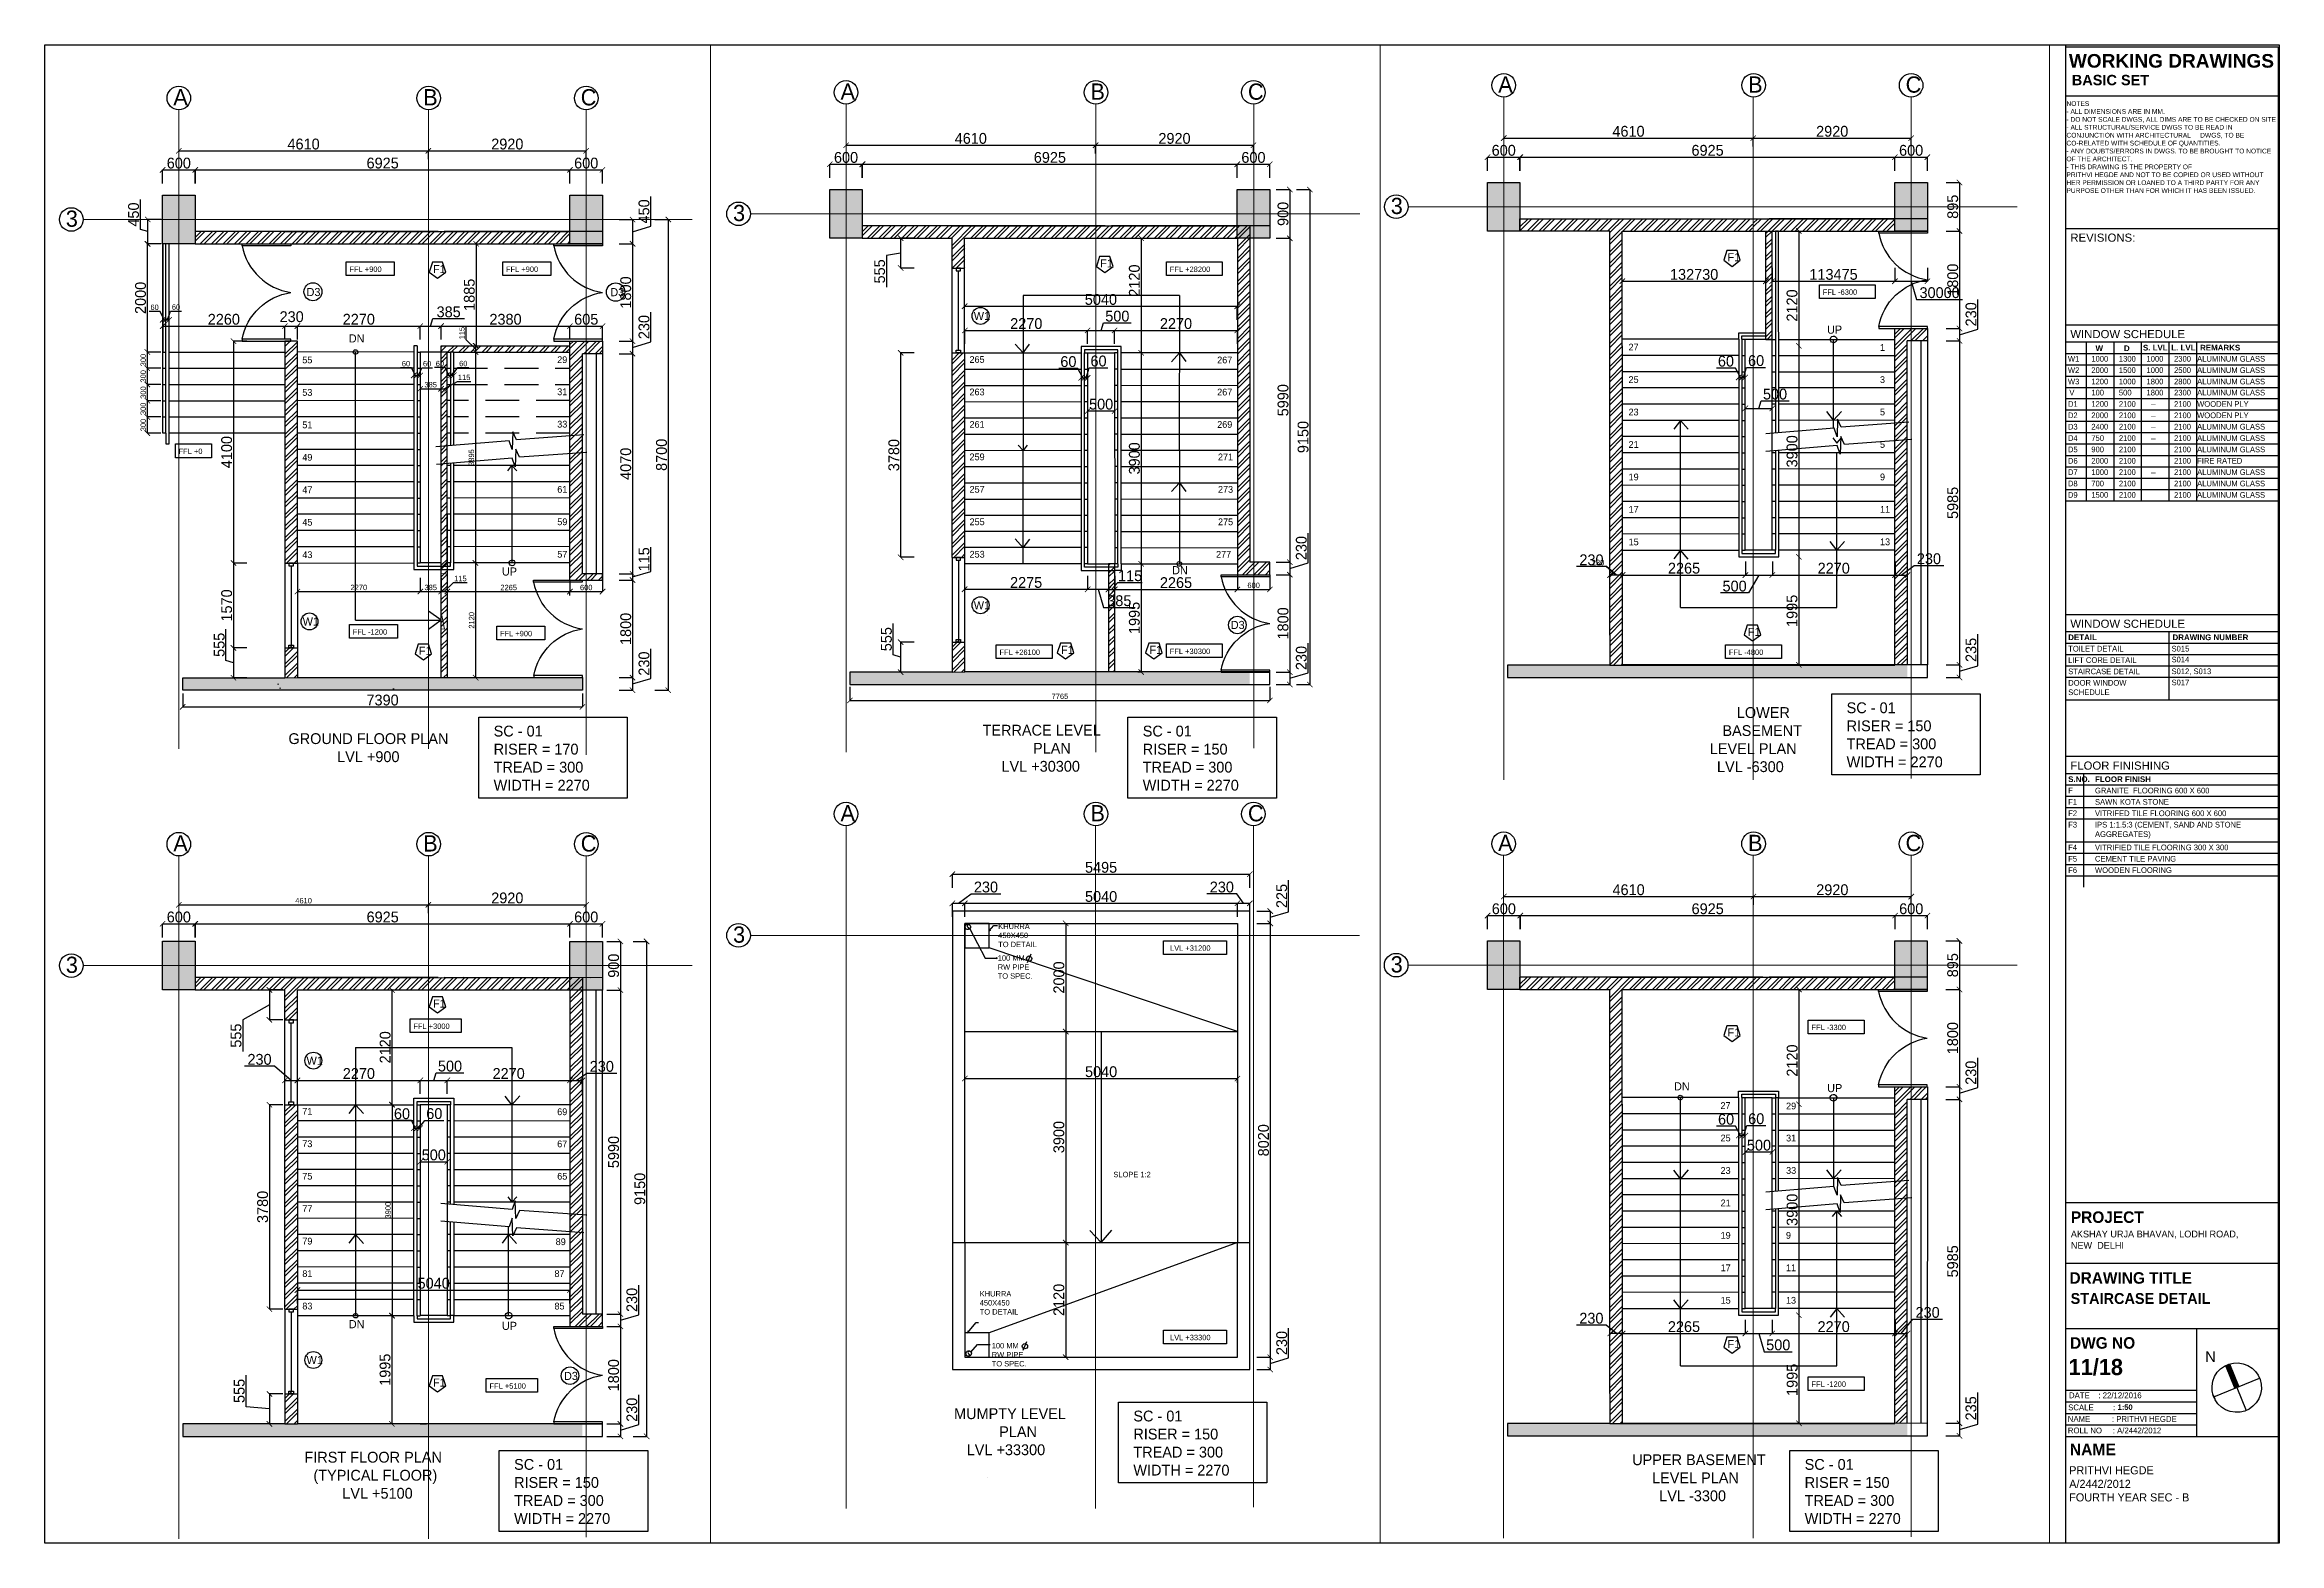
# Paper-space layout 'StaircasePlanDetail' of a CAD drawing. Header units: millimetres. Extents: x 0 to 826, y 0 to 554.
# The model-space entities are those that its viewports show. They can reach past a viewport. Long polylines and large blocks are cut down to what shows.
import ezdxf

# ---------------------------------------------------------------- set-up
doc = ezdxf.new("R2010")
doc.units = ezdxf.units.MM
doc.header["$MEASUREMENT"] = 0
for name, pattern in [('1', [0]), ('ACAD_ISO10W100', [18, 12, -3, 0, -3]), ('HIDDEN', [0.375, 0.25, -0.125])]:
    doc.linetypes.add(name, pattern=pattern)
for name, color, linetype in [('A-BLUE', 5, 'Continuous'), ('A-LIGHT', 8, 'Continuous'), ('A-MAGENTA', 6, 'Continuous'), ('A-RED', 10, 'Continuous'), ('OFFICE$FURN', 2, 'Continuous'), ('OFFICE$NOTSOBACK', 6, 'Continuous'), ('OFFICE$STAIRS', 5, 'Continuous'), ('OFFICE$WALLS', 10, 'Continuous'), ('SITE$COLUMNS', 10, 'Continuous'), ('Texty', 3, 'Continuous'), ('TIT INNER', 8, 'Continuous'), ('title', 6, 'Continuous')]:
    doc.layers.add(name, color=color, linetype=linetype)
for name, color, linetype, lineweight in [('HATCH', 8, '1', 18), ('structure grid', 8, 'ACAD_ISO10W100', 15), ('Text', 11, 'Continuous', 9)]:
    doc.layers.add(name, color=color, linetype=linetype, lineweight=lineweight)
doc.layers.add('SITE$0', color=7, linetype='Continuous', true_color=0x000000)
doc.styles.add('GOP', font='arial.ttf')
doc.dimstyles.new('MAIN DIM ON 50 SCALE SHEET', dxfattribs={"dimscale": 100, "dimtxt": 0.03, "dimasz": 0.02, "dimexe": 0, "dimexo": 0, "dimgap": 0.005, "dimtad": 1, "dimdec": 0, "dimrnd": 5, "dimzin": 0, "dimdsep": 46, "dimtxsty": 'Standard', "dimblk": 'ARCHTICK', "dimcen": 0.09, "dimadec": 0, "dimazin": 0, "dimtfac": 1, "dimtdec": 0, "dimtofl": 0, "dimtmove": 1, "dimatfit": 3, "dimfxl": 0.05, "dimfxlon": 1, "dimtolj": 1, "dimtzin": 0, "dimarcsym": 0})
pattern_1 = [(60.208688, (672.9, -1309.12), (-130.17612, 74.526357), []), (60.208688, (741.13, -1290.57), (-130.17612, 74.526357), [])]
pattern_2 = [(60.208688, (4894.16, -16823.26), (-130.17612, 74.526357), []), (60.208688, (4962.39, -16804.71), (-130.17612, 74.526357), [])]
pattern_3 = [(60.208688, (-3532.39, 12074.8), (-130.17612, 74.526357), []), (60.208688, (-3464.16, 12093.36), (-130.17612, 74.526357), [])]

psp = doc.layouts.new('StaircasePlanDetail')

# ---------------------------------------------------------------- texts
at = {"insert": (748.1282, 68.16804), "char_height": 6, "attachment_point": 1}
psp.add_mtext_dynamic_manual_height_columns('{\\fCentury Gothic|b1|i0|c0|p34;\\C1;11/18}', width=24.3376267, gutter_width=1000, heights=[0], dxfattribs=at)
at = {"layer": 'A-BLUE', "insert": (766.25289, 51.32432), "char_height": 2, "attachment_point": 1}
psp.add_mtext_dynamic_manual_height_columns('{\\fCentury Gothic|b1|i0|c0|p34;\\C1;1:50}', width=67.3693541, gutter_width=1000, heights=[0], dxfattribs=at)
at = {"layer": 'A-RED', "attachment_point": 1}
for s, width, insert, char_height in [('A', 70.015999, (47.54094, 537.57278), 6), ('B', 70.015999, (139.91455, 537.57094), 6), ('C', 70.015999, (198.13908, 537.55576), 6), ('A', 70.015999, (294.16973, 539.66847), 6), ('B', 70.015999, (386.54335, 539.66663), 6), ('C', 70.015999, (444.76787, 539.65144), 6), ('A', 70.015999, (537.27803, 542.28163), 6), ('B', 70.015999, (629.65164, 542.27979), 6), ('C', 70.015999, (687.87617, 542.26461), 6), ('3', 70.015999, (497.55291, 497.3973), 6), ('3', 70.015999, (7.81581, 492.68845), 6), ('3', 70.015999, (254.44461, 494.78414), 6), ('A', 70.015999, (294.16973, 272.91331), 6), ('B', 70.015999, (386.54335, 272.91147), 6), ('C', 70.015999, (444.76787, 272.89629), 6), ('A', 70.015999, (47.54094, 261.74564), 6), ('B', 70.015999, (139.91455, 261.7438), 6), ('C', 70.015999, (198.13908, 261.72862), 6), ('A', 70.015999, (537.25286, 261.91419), 6), ('B', 70.015999, (629.62647, 261.91235), 6), ('C', 70.015999, (687.85099, 261.89717), 6), ('3', 70.015999, (254.44461, 228.02899), 6), ('3', 70.015999, (7.81581, 216.86131), 6), ('3', 70.015999, (497.52773, 217.02986), 6), ('{\\fRaleway ExtraBold|b0|i0|c0|p34;STAIRCASE DETAIL}', 67.3693541, (748.85532, 92.50363), 4)]:
    psp.add_mtext_dynamic_manual_height_columns(s, width=width, gutter_width=1000, heights=[0], dxfattribs=dict(at, insert=insert, char_height=char_height))
at = {"layer": 'Texty', "attachment_point": 1}
for s, width, heights, insert, char_height in [('FFL +900', 30.7400069, [0], (112.64591, 471.98764), 2), ('F1', 21.4641438, [0], (143.53066, 472.57395), 3), ('FFL +900', 30.7400069, [0], (170.51196, 471.98764), 2), ('F1', 21.4641438, [0], (390.15946, 474.66962), 3), ('FFL +28200', 30.7400069, [0], (415.88789, 471.97669), 2), ('F1', 21.4641438, [0], (622.03235, 476.91394), 3), ('D3', 21.4641438, [0], (96.80364, 464.06912), 3), ('D3', 21.4641438, [0], (209.09489, 464.01791), 3), ('FFL -6300', 30.7400069, [0], (657.23794, 463.52611), 2), ('W1', 21.4641438, [0], (343.43124, 455.20921), 3), ('DN', 10.4829358, [0], (112.41383, 446.91904), 3), ('UP', 10.4829358, [0], (658.82742, 450.15932), 3), ('55', 7.682187, [0], (95.21046, 438.70779), 2.5), ('29', 7.682187, [0], (189.44947, 438.80212), 2.5), ('265', 7.682187, [0], (341.83926, 438.87607), 2.5), ('267', 7.682187, [0], (433.40082, 438.70091), 2.5), ('27', 7.682187, [0], (585.44262, 443.45132), 2.5), ('1', 7.682187, [0], (678.38521, 443.30872), 2.5), ('25', 7.682187, [0], (585.44832, 431.45132), 2.5), ('3', 7.682187, [0], (678.38521, 431.43752), 2.5), ('53', 7.682187, [0], (95.21616, 426.70779), 2.5), ('31', 7.682187, [0], (189.44947, 426.93092), 2.5), ('263', 7.682187, [0], (341.84496, 426.87608), 2.5), ('267', 7.682187, [0], (433.40082, 426.82971), 2.5), ('51', 7.682187, [0], (95.22187, 414.7078), 2.5), ('33', 7.682187, [0], (189.45516, 414.96055), 2.5), ('261', 7.682187, [0], (341.85066, 414.87608), 2.5), ('269', 7.682187, [0], (433.4065, 414.85934), 2.5), ('23', 7.682187, [0], (585.45403, 419.45132), 2.5), ('5', 7.682187, [0], (678.3909, 419.46715), 2.5), ('21', 7.682187, [0], (585.45973, 407.45132), 2.5), ('5', 7.682187, [0], (678.3966, 407.46716), 2.5), ('FFL +0', 30.7400069, [0], (49.50016, 404.68387), 2), ('49', 7.682187, [0], (95.22757, 402.7078), 2.5), ('259', 7.682187, [0], (341.85636, 402.87608), 2.5), ('271', 7.682187, [0], (433.6987, 402.85934), 2.5), ('47', 7.682187, [0], (95.23327, 390.7078), 2.5), ('61', 7.682187, [0], (189.46656, 390.8699), 2.5), ('257', 7.682187, [0], (341.86206, 390.87608), 2.5), ('273', 7.682187, [0], (433.7044, 390.85935), 2.5), ('19', 7.682187, [0], (585.46543, 395.45133), 2.5), ('9', 7.682187, [0], (678.4023, 395.46716), 2.5), ('17', 7.682187, [0], (585.47113, 383.45133), 2.5), ('11', 7.682187, [0], (678.408, 383.46716), 2.5), ('45', 7.682187, [0], (95.23897, 378.7078), 2.5), ('59', 7.682187, [0], (189.47226, 378.8699), 2.5), ('255', 7.682187, [0], (341.86777, 378.87608), 2.5), ('275', 7.682187, [0], (433.7101, 378.85935), 2.5), ('43', 7.682187, [0], (95.24467, 366.70733), 2.5), ('57', 7.682187, [0], (189.47796, 366.8699), 2.5), ('253', 7.682187, [0], (341.87347, 366.87561), 2.5), ('277', 7.682187, [0], (432.99488, 366.85935), 2.5), ('15', 7.682187, [0], (585.47683, 371.45085), 2.5), ('13', 7.682187, [0], (678.4137, 371.46716), 2.5), ('UP', 10.4829358, [0], (169.01787, 360.74907), 3), ('DN', 10.4829358, [0], (416.75123, 361.22381), 3), ('W1', 21.4641438, [0], (343.43244, 348.2561), 3), ('W1', 21.4641438, [0], (95.36397, 342.28088), 3), ('D3', 21.4641438, [0], (438.41796, 340.99287), 3), ('FFL -1200', 30.7400069, [0], (113.86024, 337.91468), 2), ('F1', 21.4641438, [0], (138.30178, 331.44645), 3), ('FFL +900', 30.7400069, [0], (168.30026, 337.30748), 2), ('FFL +26100', 30.7400069, [0], (352.95153, 330.39472), 2), ('F1', 21.4641438, [0], (375.68633, 331.78359), 3), ('F1', 21.4641438, [0], (408.35583, 331.78359), 3), ('FFL +30300', 30.7400069, [0], (415.8675, 330.7504), 2), ('FFL -4800', 30.7400069, [0], (622.53671, 330.39472), 2), ('F1', 21.4641438, [0], (629.55548, 338.42596), 3), ('\\pi16.69;LOWER \\P\\pi11.357;BASEMENT \\P\\pi6.69;LEVEL PLAN\\P\\pi9.3566;LVL -6300 ', 53.3799324, [0], (608.7841, 309.10611), 4), ('SC - 01\\PRISER = 150\\PTREAD = 300\\PWIDTH = 2270', 68.6972627, [29.52379], (666.06116, 310.8722), 4), ('\\pi2.7988;GROUND FLOOR PLAN \\P\\pi20.799;LVL +900', 72.2642668, [0], (87.29877, 299.46729), 4), ('SC - 01\\PRISER = 170\\PTREAD = 300\\PWIDTH = 2270', 68.6972627, [29.52379], (165.94798, 302.25805), 4), ('\\pi0.68997;TERRACE LEVEL \\P\\pi19.357;PLAN\\P\\pi7.69;LVL +30300 ', 53.3799324, [0], (345.97341, 302.57919), 4), ('SC - 01\\PRISER = 150\\PTREAD = 300\\PWIDTH = 2270', 68.6972627, [29.52379], (405.87579, 302.25805), 4), ('KHURRA \\P450X450\\PTO DETAIL', 25.1217934, [0], (352.45703, 229.06303), 2), ('100 MM \\PRW PIPE\\PTO SPEC.', 15.242051, [0], (352.28398, 217.38386), 2), ('LVL +31200', 30.7400069, [0], (415.96911, 221.04556), 2), ('F1', 21.4641438, [0], (143.53066, 201.00963), 3), ('FFL +3000', 30.7400069, [0], (136.26456, 192.14852), 2), ('F1', 21.4641438, [0], (622.03235, 190.35642), 3), ('FFL -3300', 30.7400069, [0], (653.08568, 191.7265), 2), ('W1', 21.4641438, [0], (96.80244, 179.91482), 3), ('DN', 10.4829358, [0], (602.26762, 170.42935), 3), ('UP', 10.4829358, [0], (658.87166, 169.79189), 3), ('71', 7.682187, [0], (95.21046, 160.95326), 2.5), ('69', 7.682187, [0], (189.44947, 160.7781), 2.5), ('27', 7.682187, [0], (619.46507, 163.0835), 2.5), ('29', 7.682187, [0], (643.68517, 162.92479), 2.5), ('73', 7.682187, [0], (95.21616, 148.95326), 2.5), ('67', 7.682187, [0], (189.44947, 148.9069), 2.5), ('25', 7.682187, [0], (619.47077, 151.0835), 2.5), ('31', 7.682187, [0], (643.68517, 151.05359), 2.5), ('75', 7.682187, [0], (95.22187, 136.95327), 2.5), ('65', 7.682187, [0], (189.45516, 136.93653), 2.5), ('SLOPE 1:2', 30.7400069, [0], (395.02465, 137.33418), 2), ('23', 7.682187, [0], (619.47647, 139.0835), 2.5), ('33', 7.682187, [0], (643.69086, 139.08322), 2.5), ('77', 7.682187, [0], (95.22757, 124.95327), 2.5), ('21', 7.682187, [0], (619.48218, 127.0835), 2.5), ('79', 7.682187, [0], (95.23327, 112.95327), 2.5), ('89', 7.682187, [0], (188.8911, 112.73718), 2.5), ('19', 7.682187, [0], (619.48788, 115.0835), 2.5), ('9', 7.682187, [0], (643.63284, 115.08321), 2.5), ('81', 7.682187, [0], (95.23897, 100.95327), 2.5), ('87', 7.682187, [0], (188.43129, 100.93653), 2.5), ('17', 7.682187, [0], (619.49358, 103.0835), 2.5), ('11', 7.682187, [0], (643.63854, 103.08321), 2.5), ('KHURRA \\P450X450\\PTO DETAIL', 14.8588181, [0], (345.63555, 93.24249), 2), ('15', 7.682187, [0], (619.49928, 91.08303), 2.5), ('13', 7.682187, [0], (643.64424, 91.08321), 2.5), ('83', 7.682187, [0], (95.24467, 88.9528), 2.5), ('85', 7.682187, [0], (188.43699, 88.93654), 2.5), ('DN', 10.4829358, [0], (112.41383, 82.51645), 3), ('UP', 10.4829358, [0], (169.01787, 81.87899), 3), ('LVL +33300', 30.7400069, [0], (415.96911, 77.08206), 2), ('F1', 21.4641438, [0], (622.03235, 75.17522), 3), ('W1', 21.4641438, [0], (96.79308, 69.24451), 3), ('100 MM \\PRW PIPE\\PTO SPEC.', 15.242051, [0], (350.07221, 74.05812), 2), ('F1', 21.4641438, [0], (143.53066, 60.90308), 3), ('FFL +5100', 30.7400069, [0], (164.43072, 59.16723), 2), ('D3', 21.4641438, [0], (191.96051, 63.36872), 3), ('FFL -1200', 30.7400069, [0], (653.08568, 59.83936), 2), ('\\pi7.6;MUMPTY LEVEL \\P\\pi24.267;PLAN\\P\\pi12.267;LVL +33300 ', 63.1999364, [0], (328.54431, 49.91792), 4), ('SC - 01\\PRISER = 150\\PTREAD = 300\\PWIDTH = 2270', 68.6972627, [29.52379], (402.41667, 49.05275), 4), ('\\pi15.589;FIRST FLOOR PLAN\\P\\pi18.922;(TYPICAL FLOOR)\\P\\pi29.589;LVL +5100 ', 92.510616, [0], (80.41257, 33.83157), 4), ('SC - 01\\PRISER = 150\\PTREAD = 300\\PWIDTH = 2270', 68.6972627, [29.52379], (173.50888, 31.16549), 4), ('\\pi5.8936;UPPER BASEMENT \\P\\pi13.227;LEVEL PLAN\\P\\pi15.894;LVL -3300', 66.4538232, [0], (580.90321, 32.89471), 4), ('SC - 01\\PRISER = 150\\PTREAD = 300\\PWIDTH = 2270', 68.6972627, [29.52379], (650.54608, 31.16549), 4)]:
    psp.add_mtext_dynamic_manual_height_columns(s, width=width, gutter_width=1000, heights=heights, dxfattribs=dict(at, insert=insert, char_height=char_height))
at = {"layer": 'Texty', "char_height": 6}
for s, insert, attachment_point in [('\\A1;', (576.32482, 404.80146), 9), ('\\A1;', (576.88136, 386.73464), 9), ('\\A1;', (650.16232, 326.6889), 9), ('\\A1;', (647.21986, 318.35032), 9), ('\\A1; ', (638.80058, 306.70907), 9), ('\\A1; ', (640.69107, 299.24991), 9), ('\\A1;', (640.69163, 300.02374), 9), ('\\A1; ', (670.92836, 278.53212), 7), ('\\A1;', (613.63611, 215.56817), 9), ('\\A1;', (609.87681, 194.12279), 9), ('\\A1;', (594.1273, 168.33135), 9), ('\\A1;', (596.11957, 154.01278), 9), ('\\A1;', (643.39189, 109.66789), 7), ('\\A1;', (628.58764, 95.50136), 7)]:
    psp.add_mtext(s, dxfattribs=dict(at, insert=insert, attachment_point=attachment_point))

msp = doc.modelspace()

# ---------------------------------------------------------------- texts
at = {"layer": 'title', "color": 1, "attachment_point": 1, "rotation": 15.2086876}
for s, insert, char_height, width in [('{\\fArial|b1|i0|c0|p34;\\C7;WORKING DRAWINGS}', (3391057.558, -472730.534), 259.52039, 6007.8867), ('{\\fArial|b1|i0|c0|p34;BASIC SET }', (3391215.391, -473098.964), 197.7853, 6007.8867), ('{\\fRaleway ExtraBold|b1|i0|c0|p34;\\C7;PROJECT\\fArial|b1|i0|c0|p34;\\C1;\\P\\fRaleway|b0|i0|c0|p34;\\H0.59046x;AKSHAY URJA BHAVAN, LODHI ROAD, \\PNEW  DELHI}', (3396876.864, -493993.178), 219.76144, 4271.75173), ('{\\fRaleway ExtraBold|b1|i0|c0|p34;\\C7;DRAWING TITLE}', (3397155.795, -495117.321), 219.76144, 4968.14206), ('{\\fRaleway ExtraBold|b1|i0|c0|p34;\\C7;DWG NO}', (3397490.592, -496309.306), 219.76144, 3830.43553), ('{\\fArial|b0|i0|c238|p34;N}', (3400045.173, -495894.805), 199.63107, 5172.95144), ('{\\fRaleway|b0|i0|c238|p34;DATE}    {\\fCentury Gothic|b0|i0|c238|p34;: \\fCentury Gothic|b0|i0|c0|p34;22/12/2016}', (3397747.682, -497329.769), 110.759768, 5172.95144), ('{\\fRaleway|b0|i0|c0|p34;NAME          \\fCentury Gothic|b0|i0|c0|p34;:\\fRaleway|b0|i0|c238|p34; \\fRaleway|b0|i0|c0|p34;PRITHVI HEGDE}', (3397844.177, -497769.738), 110.759768, 5172.95144), ('\\pt1439.9;{\\fRaleway|b0|i0|c0|p34;SCALE         \\fCentury Gothic|b0|i0|c0|p34;:} ', (3397792.715, -497555.991), 110.75977, 5172.95144), ('{\\fRaleway|b0|i0|c0|p34;ROLL NO\\fRaleway|b0|i0|c238|p34; \\fRaleway|b0|i0|c0|p34;    \\fCentury Gothic|b0|i0|c238|p34;:\\fRaleway|b0|i0|c238|p34; \\fCentury Gothic|b0|i0|c0|p34;A/2442/2012}', (3397901.829, -497981.802), 110.759768, 5172.95144), ('{\\fRaleway|b0|i0|c0|p34;\\H0.704x;PRITHVI HEGDE\\P\\fCentury Gothic|b0|i0|c0|p34;A/2442/2012\\fRaleway|b0|i0|c0|p34;\\PFOURTH YEAR SEC - B}', (3398120.344, -498685.508), 219.76144, 3830.43553)]:
    msp.add_mtext(s, dxfattribs=dict(at, insert=insert, char_height=char_height, width=width))
at = {"layer": 'title', "color": 5, "insert": (3391248.858, -473609.539), "char_height": 90.379955, "width": 4012.25314, "attachment_point": 1, "rotation": 15.2086876, "style": 'GOP'}
msp.add_mtext('NOTES\\P- ALL DIMENSIONS ARE IN MM.\\P- DO NOT SCALE DWGS, ALL DIMS ARE TO BE CHECKED ON SITE\\P- ALL STRUCTURAL/SERVICE DWGS TO BE READ IN CONJUNCTION WITH ARCHITECTURAL     DWGS, TO BE CO-RELATED WITH SCHEDULE OF QUANTITIES.\\P- ANY DOUBTS/ERRORS IN DWGS. TO BE BROUGHT TO NOTICE OF THE ARCHITECT.\\P- THIS DRAWING IS THE PROPERTY OF \\PPRITHVI HEGDE AND NOT TO BE COPIED OR USED WITHOUT HER PERMISSION OR LOANED TO A THIRD PARTY FOR ANY PURPOSE OTHER THAN FOR WHICH IT HAS BEEN ISSUED.', dxfattribs=at)
at = {"layer": 'title', "color": 7, "width": 5172.95144, "attachment_point": 1, "rotation": 15.2086876, "style": 'GOP'}
for s, insert, char_height in [('{\\fArial|b0|i0|c0|p34;\\C7;REVISIONS:}', (3391981.757, -476023.384), 154.71206), ('WINDOW SCHEDULE', (3392463.529, -477795.537), 154.71206), ('WINDOW SCHEDULE', (3393910.88, -483119.483), 154.71206), ('FLOOR FINISHING', (3394619.862, -485727.408), 154.71206), ('{\\fRaleway ExtraBold|b1|i0|c0|p34;NAME}', (3398017.852, -498266.491), 223.22359)]:
    msp.add_mtext(s, dxfattribs=dict(at, insert=insert, char_height=char_height))

# ---------------------------------------------------------------- blocks, each defined once
blk = doc.blocks.new('_ArchTick')
at = {"color": 0, "linetype": 'ByBlock', "const_width": 0.15}
blk.add_lwpolyline([(-0.5, -0.5), (0.5, 0.5)], dxfattribs=at)
blk = doc.blocks.new('*D32')
at = {"layer": 'Defpoints', "color": 0, "transparency": 16777216}
for p in [(49.58, 514.75), (141.82, 514.75), (141.82, 514.75)]:
    blk.add_point(p, dxfattribs=at)
at = {"layer": 'Texty', "color": 0, "lineweight": -2, "transparency": 16777216}
blk.add_line((49.58, 514.75), (141.82, 514.75), dxfattribs=at)
at = {"layer": 'Texty', "color": 0, "lineweight": -2, "transparency": 16777216, "xscale": 2, "yscale": 2, "zscale": 2, "rotation": 180}
blk.add_blockref('_ArchTick', (49.58, 514.75), dxfattribs=at)
at = {"layer": 'Texty', "color": 0, "lineweight": -2, "transparency": 16777216, "xscale": 2, "yscale": 2, "zscale": 2}
blk.add_blockref('_ArchTick', (141.82, 514.75), dxfattribs=at)
at = {"layer": 'Texty', "color": 0, "transparency": 16777216, "insert": (95.7, 517.25), "char_height": 4, "attachment_point": 5}
blk.add_mtext('\\A1;4610', dxfattribs=at)
blk = doc.blocks.new('*D33')
at = {"layer": 'Defpoints', "color": 0, "transparency": 16777216}
for p in [(200.17, 514.75), (141.82, 511.67), (200.17, 511.67)]:
    blk.add_point(p, dxfattribs=at)
at = {"layer": 'Texty', "color": 0, "lineweight": -2, "transparency": 16777216}
for p, q in [((141.82, 511.67), (141.82, 514.75)), ((141.82, 514.75), (200.17, 514.75)), ((200.17, 511.67), (200.17, 514.75))]:
    blk.add_line(p, q, dxfattribs=at)
at = {"layer": 'Texty', "color": 0, "lineweight": -2, "transparency": 16777216, "xscale": 2, "yscale": 2, "zscale": 2, "rotation": 180}
blk.add_blockref('_ArchTick', (141.82, 514.75), dxfattribs=at)
at = {"layer": 'Texty', "color": 0, "lineweight": -2, "transparency": 16777216, "xscale": 2, "yscale": 2, "zscale": 2}
blk.add_blockref('_ArchTick', (200.17, 514.75), dxfattribs=at)
at = {"layer": 'Texty', "color": 0, "transparency": 16777216, "insert": (171, 517.25), "char_height": 4, "attachment_point": 5}
blk.add_mtext('\\A1;2920', dxfattribs=at)
blk = doc.blocks.new('*D34')
at = {"layer": 'Defpoints', "color": 0, "transparency": 16777216}
for p in [(194.17, 507.71), (55.69, 484.95), (194.17, 484.93)]:
    blk.add_point(p, dxfattribs=at)
at = {"layer": 'Texty', "color": 0, "lineweight": -2, "transparency": 16777216}
for p, q in [((55.69, 502.71), (55.69, 507.71)), ((55.69, 507.71), (194.17, 507.71)), ((194.17, 502.71), (194.17, 507.71))]:
    blk.add_line(p, q, dxfattribs=at)
at = {"layer": 'Texty', "color": 0, "lineweight": -2, "transparency": 16777216, "xscale": 2, "yscale": 2, "zscale": 2, "rotation": 180}
blk.add_blockref('_ArchTick', (55.69, 507.71), dxfattribs=at)
at = {"layer": 'Texty', "color": 0, "lineweight": -2, "transparency": 16777216, "xscale": 2, "yscale": 2, "zscale": 2}
blk.add_blockref('_ArchTick', (194.17, 507.71), dxfattribs=at)
at = {"layer": 'Texty', "color": 0, "transparency": 16777216, "insert": (124.93, 510.21), "char_height": 4, "attachment_point": 5}
blk.add_mtext('\\A1;6925', dxfattribs=at)
blk = doc.blocks.new('*D35')
at = {"layer": 'Defpoints', "color": 0, "transparency": 16777216}
for p in [(88.82, 444.39), (69.77, 362.39), (88.81, 362.39)]:
    blk.add_point(p, dxfattribs=at)
at = {"layer": 'Texty', "color": 0, "lineweight": -2, "transparency": 16777216}
for p, q in [((74.77, 444.39), (69.77, 444.39)), ((69.77, 444.39), (69.77, 362.39)), ((74.77, 362.39), (69.77, 362.39))]:
    blk.add_line(p, q, dxfattribs=at)
at = {"layer": 'Texty', "color": 0, "lineweight": -2, "transparency": 16777216, "xscale": 2, "yscale": 2, "zscale": 2}
for p, rotation in [((69.77, 444.39), 90), ((69.77, 362.39), 270)]:
    blk.add_blockref('_ArchTick', p, dxfattribs=dict(at, rotation=rotation))
at = {"layer": 'Texty', "color": 0, "transparency": 16777216, "insert": (67.27, 403.39), "char_height": 4, "attachment_point": 5, "rotation": 90}
blk.add_mtext('\\A1;4100', dxfattribs=at)
blk = doc.blocks.new('*D36')
at = {"layer": 'Defpoints', "color": 0, "transparency": 16777216}
for p in [(88.81, 362.38), (69.77, 331.02), (88.81, 331.02)]:
    blk.add_point(p, dxfattribs=at)
at = {"layer": 'Texty', "color": 0, "lineweight": -2, "transparency": 16777216}
for p, q in [((74.77, 362.38), (69.77, 362.38)), ((69.77, 362.38), (69.77, 331.02)), ((74.77, 331.02), (69.77, 331.02))]:
    blk.add_line(p, q, dxfattribs=at)
at = {"layer": 'Texty', "color": 0, "lineweight": -2, "transparency": 16777216, "xscale": 2, "yscale": 2, "zscale": 2}
for p, rotation in [((69.77, 362.38), 90), ((69.77, 331.02), 270)]:
    blk.add_blockref('_ArchTick', p, dxfattribs=dict(at, rotation=rotation))
at = {"layer": 'Texty', "color": 0, "transparency": 16777216, "insert": (67.27, 346.7), "char_height": 4, "attachment_point": 5, "rotation": 90}
blk.add_mtext('\\A1;1570', dxfattribs=at)
blk = doc.blocks.new('*D37')
at = {"layer": 'Defpoints', "color": 0, "transparency": 16777216}
for p in [(88.81, 331.02), (69.77, 319.97), (88.81, 319.97)]:
    blk.add_point(p, dxfattribs=at)
at = {"layer": 'Texty', "color": 0, "lineweight": -2, "transparency": 16777216}
for p, q in [((67.02, 326.32), (67.02, 337.99)), ((74.77, 331.02), (69.77, 331.02)), ((69.77, 331.02), (69.77, 319.97)), ((69.77, 325.5), (67.02, 326.32)), ((74.77, 319.97), (69.77, 319.97))]:
    blk.add_line(p, q, dxfattribs=at)
at = {"layer": 'Texty', "color": 0, "lineweight": -2, "transparency": 16777216, "xscale": 2, "yscale": 2, "zscale": 2}
for p, rotation in [((69.77, 331.02), 90), ((69.77, 319.97), 270)]:
    blk.add_blockref('_ArchTick', p, dxfattribs=dict(at, rotation=rotation))
at = {"layer": 'Texty', "color": 0, "transparency": 16777216, "insert": (64.52, 332.15), "char_height": 4, "attachment_point": 5, "rotation": 90}
blk.add_mtext('\\A1;555', dxfattribs=at)
blk = doc.blocks.new('*D38')
at = {"layer": 'Defpoints', "color": 0, "transparency": 16777216}
for p in [(44.82, 480.39), (37.94, 440.39), (44.82, 440.39)]:
    blk.add_point(p, dxfattribs=at)
at = {"layer": 'Texty', "color": 0, "lineweight": -2, "transparency": 16777216}
for p, q in [((42.94, 480.39), (37.94, 480.39)), ((37.94, 480.39), (37.94, 440.39)), ((42.94, 440.39), (37.94, 440.39))]:
    blk.add_line(p, q, dxfattribs=at)
at = {"layer": 'Texty', "color": 0, "lineweight": -2, "transparency": 16777216, "xscale": 2, "yscale": 2, "zscale": 2}
for p, rotation in [((37.94, 480.39), 90), ((37.94, 440.39), 270)]:
    blk.add_blockref('_ArchTick', p, dxfattribs=dict(at, rotation=rotation))
at = {"layer": 'Texty', "color": 0, "transparency": 16777216, "insert": (35.44, 460.39), "char_height": 4, "attachment_point": 5, "rotation": 90}
blk.add_mtext('\\A1;2000', dxfattribs=at)
blk = doc.blocks.new('*D39')
at = {"layer": 'Defpoints', "color": 0, "transparency": 16777216}
for p in [(44.82, 440.39), (37.94, 434.39), (44.82, 434.39)]:
    blk.add_point(p, dxfattribs=at)
at = {"layer": 'Texty', "color": 0, "lineweight": -2, "transparency": 16777216}
for p, q in [((42.94, 440.39), (37.94, 440.39)), ((37.94, 440.39), (37.94, 434.39)), ((42.94, 434.39), (37.94, 434.39))]:
    blk.add_line(p, q, dxfattribs=at)
at = {"layer": 'Texty', "color": 0, "lineweight": -2, "transparency": 16777216, "xscale": 2, "yscale": 2, "zscale": 2}
for p, rotation in [((37.94, 440.39), 90), ((37.94, 434.39), 270)]:
    blk.add_blockref('_ArchTick', p, dxfattribs=dict(at, rotation=rotation))
at = {"layer": 'Texty', "color": 0, "transparency": 16777216, "insert": (36.44, 437.39), "char_height": 2, "attachment_point": 5, "rotation": 90}
blk.add_mtext('\\A1;300', dxfattribs=at)
blk = doc.blocks.new('*D40')
at = {"layer": 'Defpoints', "color": 0, "transparency": 16777216}
for p in [(44.82, 434.39), (37.94, 428.39), (43.62, 428.39)]:
    blk.add_point(p, dxfattribs=at)
at = {"layer": 'Texty', "color": 0, "lineweight": -2, "transparency": 16777216}
for p, q in [((42.94, 434.39), (37.94, 434.39)), ((37.94, 434.39), (37.94, 428.39)), ((42.94, 428.39), (37.94, 428.39))]:
    blk.add_line(p, q, dxfattribs=at)
at = {"layer": 'Texty', "color": 0, "lineweight": -2, "transparency": 16777216, "xscale": 2, "yscale": 2, "zscale": 2}
for p, rotation in [((37.94, 434.39), 90), ((37.94, 428.39), 270)]:
    blk.add_blockref('_ArchTick', p, dxfattribs=dict(at, rotation=rotation))
at = {"layer": 'Texty', "color": 0, "transparency": 16777216, "insert": (36.44, 431.39), "char_height": 2, "attachment_point": 5, "rotation": 90}
blk.add_mtext('\\A1;300', dxfattribs=at)
blk = doc.blocks.new('*D41')
at = {"layer": 'Defpoints', "color": 0, "transparency": 16777216}
for p in [(37.94, 422.39), (43.62, 428.39), (43.62, 422.39)]:
    blk.add_point(p, dxfattribs=at)
at = {"layer": 'Texty', "color": 0, "lineweight": -2, "transparency": 16777216}
for p, q in [((42.94, 428.39), (37.94, 428.39)), ((37.94, 428.39), (37.94, 422.39)), ((42.94, 422.39), (37.94, 422.39))]:
    blk.add_line(p, q, dxfattribs=at)
at = {"layer": 'Texty', "color": 0, "lineweight": -2, "transparency": 16777216, "xscale": 2, "yscale": 2, "zscale": 2}
for p, rotation in [((37.94, 428.39), 90), ((37.94, 422.39), 270)]:
    blk.add_blockref('_ArchTick', p, dxfattribs=dict(at, rotation=rotation))
at = {"layer": 'Texty', "color": 0, "transparency": 16777216, "insert": (36.44, 425.39), "char_height": 2, "attachment_point": 5, "rotation": 90}
blk.add_mtext('\\A1;300', dxfattribs=at)
blk = doc.blocks.new('*D42')
at = {"layer": 'Defpoints', "color": 0, "transparency": 16777216}
for p in [(43.62, 422.39), (37.94, 416.39), (43.62, 416.39)]:
    blk.add_point(p, dxfattribs=at)
at = {"layer": 'Texty', "color": 0, "lineweight": -2, "transparency": 16777216}
for p, q in [((42.94, 422.39), (37.94, 422.39)), ((37.94, 422.39), (37.94, 416.39)), ((42.94, 416.39), (37.94, 416.39))]:
    blk.add_line(p, q, dxfattribs=at)
at = {"layer": 'Texty', "color": 0, "lineweight": -2, "transparency": 16777216, "xscale": 2, "yscale": 2, "zscale": 2}
for p, rotation in [((37.94, 422.39), 90), ((37.94, 416.39), 270)]:
    blk.add_blockref('_ArchTick', p, dxfattribs=dict(at, rotation=rotation))
at = {"layer": 'Texty', "color": 0, "transparency": 16777216, "insert": (36.44, 419.39), "char_height": 2, "attachment_point": 5, "rotation": 90}
blk.add_mtext('\\A1;300', dxfattribs=at)
blk = doc.blocks.new('*D43')
at = {"layer": 'Defpoints', "color": 0, "transparency": 16777216}
for p in [(43.62, 416.39), (37.94, 410.39), (43.62, 410.39)]:
    blk.add_point(p, dxfattribs=at)
at = {"layer": 'Texty', "color": 0, "lineweight": -2, "transparency": 16777216}
for p, q in [((42.94, 416.39), (37.94, 416.39)), ((37.94, 416.39), (37.94, 410.39)), ((42.94, 410.39), (37.94, 410.39))]:
    blk.add_line(p, q, dxfattribs=at)
at = {"layer": 'Texty', "color": 0, "lineweight": -2, "transparency": 16777216, "xscale": 2, "yscale": 2, "zscale": 2}
for p, rotation in [((37.94, 416.39), 90), ((37.94, 410.39), 270)]:
    blk.add_blockref('_ArchTick', p, dxfattribs=dict(at, rotation=rotation))
at = {"layer": 'Texty', "color": 0, "transparency": 16777216, "insert": (36.44, 413.39), "char_height": 2, "attachment_point": 5, "rotation": 90}
blk.add_mtext('\\A1;300', dxfattribs=at)
blk = doc.blocks.new('*D44')
at = {"layer": 'Defpoints', "color": 0, "transparency": 16777216}
for p in [(88.82, 449.97), (43.62, 443.76), (88.82, 443.75)]:
    blk.add_point(p, dxfattribs=at)
at = {"layer": 'Texty', "color": 0, "lineweight": -2, "transparency": 16777216}
for p, q in [((43.62, 444.97), (43.62, 449.97)), ((43.62, 449.97), (88.82, 449.97)), ((88.82, 444.97), (88.82, 449.97))]:
    blk.add_line(p, q, dxfattribs=at)
at = {"layer": 'Texty', "color": 0, "lineweight": -2, "transparency": 16777216, "xscale": 2, "yscale": 2, "zscale": 2, "rotation": 180}
blk.add_blockref('_ArchTick', (43.62, 449.97), dxfattribs=at)
at = {"layer": 'Texty', "color": 0, "lineweight": -2, "transparency": 16777216, "xscale": 2, "yscale": 2, "zscale": 2}
blk.add_blockref('_ArchTick', (88.82, 449.97), dxfattribs=at)
at = {"layer": 'Texty', "color": 0, "transparency": 16777216, "insert": (66.22, 452.47), "char_height": 4, "attachment_point": 5}
blk.add_mtext('\\A1;2260', dxfattribs=at)
blk = doc.blocks.new('*D45')
at = {"layer": 'Defpoints', "color": 0, "transparency": 16777216}
for p in [(38.11, 489.39), (43.58, 489.39), (43.58, 480.39)]:
    blk.add_point(p, dxfattribs=at)
at = {"layer": 'Texty', "color": 0, "lineweight": -2, "transparency": 16777216}
for p, q in [((35.36, 485.71), (35.36, 496.71)), ((43.11, 489.39), (38.11, 489.39)), ((38.11, 480.39), (38.11, 489.39)), ((38.11, 484.89), (35.36, 485.71)), ((43.11, 480.39), (38.11, 480.39))]:
    blk.add_line(p, q, dxfattribs=at)
at = {"layer": 'Texty', "color": 0, "lineweight": -2, "transparency": 16777216, "xscale": 2, "yscale": 2, "zscale": 2}
for p, rotation in [((38.11, 489.39), 90), ((38.11, 480.39), 270)]:
    blk.add_blockref('_ArchTick', p, dxfattribs=dict(at, rotation=rotation))
at = {"layer": 'Texty', "color": 0, "transparency": 16777216, "insert": (32.86, 491.21), "char_height": 4, "attachment_point": 5, "rotation": 90}
blk.add_mtext('\\A1;450', dxfattribs=at)
blk = doc.blocks.new('*D46')
at = {"layer": 'Defpoints', "color": 0, "transparency": 16777216}
for p in [(209.96, 489.35), (209.96, 480.35), (217.29, 480.35)]:
    blk.add_point(p, dxfattribs=at)
at = {"layer": 'Texty', "color": 0, "lineweight": -2, "transparency": 16777216}
for p, q in [((224.04, 486.87), (224.04, 497.87)), ((212.29, 489.35), (217.29, 489.35)), ((217.29, 489.35), (217.29, 480.35)), ((212.29, 480.35), (217.29, 480.35)), ((217.29, 484.85), (224.04, 486.87))]:
    blk.add_line(p, q, dxfattribs=at)
at = {"layer": 'Texty', "color": 0, "lineweight": -2, "transparency": 16777216, "xscale": 2, "yscale": 2, "zscale": 2}
for p, rotation in [((217.29, 489.35), 90), ((217.29, 480.35), 270)]:
    blk.add_blockref('_ArchTick', p, dxfattribs=dict(at, rotation=rotation))
at = {"layer": 'Texty', "color": 0, "transparency": 16777216, "insert": (221.54, 492.37), "char_height": 4, "attachment_point": 5, "rotation": 90}
blk.add_mtext('\\A1;450', dxfattribs=at)
blk = doc.blocks.new('*D47')
at = {"layer": 'Defpoints', "color": 0, "transparency": 16777216}
for p in [(209.96, 480.41), (210, 444.39), (217.29, 444.39)]:
    blk.add_point(p, dxfattribs=at)
at = {"layer": 'Texty', "color": 0, "lineweight": -2, "transparency": 16777216}
for p, q in [((212.29, 480.41), (217.29, 480.41)), ((217.29, 480.41), (217.29, 444.39)), ((212.29, 444.39), (217.29, 444.39))]:
    blk.add_line(p, q, dxfattribs=at)
at = {"layer": 'Texty', "color": 0, "lineweight": -2, "transparency": 16777216, "xscale": 2, "yscale": 2, "zscale": 2}
for p, rotation in [((217.29, 480.41), 90), ((217.29, 444.39), 270)]:
    blk.add_blockref('_ArchTick', p, dxfattribs=dict(at, rotation=rotation))
at = {"layer": 'Texty', "color": 0, "transparency": 16777216, "insert": (214.79, 462.4), "char_height": 4, "attachment_point": 5, "rotation": 90}
blk.add_mtext('\\A1;1800', dxfattribs=at)
blk = doc.blocks.new('*D48')
at = {"layer": 'Defpoints', "color": 0, "transparency": 16777216}
for p in [(206.17, 507.71), (194.17, 498.35), (206.17, 498.35)]:
    blk.add_point(p, dxfattribs=at)
at = {"layer": 'Texty', "color": 0, "lineweight": -2, "transparency": 16777216}
for p, q in [((194.17, 502.71), (194.17, 507.71)), ((194.17, 507.71), (206.17, 507.71)), ((206.17, 502.71), (206.17, 507.71))]:
    blk.add_line(p, q, dxfattribs=at)
at = {"layer": 'Texty', "color": 0, "lineweight": -2, "transparency": 16777216, "xscale": 2, "yscale": 2, "zscale": 2, "rotation": 180}
blk.add_blockref('_ArchTick', (194.17, 507.71), dxfattribs=at)
at = {"layer": 'Texty', "color": 0, "lineweight": -2, "transparency": 16777216, "xscale": 2, "yscale": 2, "zscale": 2}
blk.add_blockref('_ArchTick', (206.17, 507.71), dxfattribs=at)
at = {"layer": 'Texty', "color": 0, "transparency": 16777216, "insert": (200.17, 510.21), "char_height": 4, "attachment_point": 5}
blk.add_mtext('\\A1;600', dxfattribs=at)
blk = doc.blocks.new('*D49')
at = {"layer": 'Defpoints', "color": 0, "transparency": 16777216}
for p in [(55.58, 507.71), (43.58, 498.39), (55.58, 498.39)]:
    blk.add_point(p, dxfattribs=at)
at = {"layer": 'Texty', "color": 0, "lineweight": -2, "transparency": 16777216}
for p, q in [((43.58, 502.71), (43.58, 507.71)), ((43.58, 507.71), (55.58, 507.71)), ((55.58, 502.71), (55.58, 507.71))]:
    blk.add_line(p, q, dxfattribs=at)
at = {"layer": 'Texty', "color": 0, "lineweight": -2, "transparency": 16777216, "xscale": 2, "yscale": 2, "zscale": 2, "rotation": 180}
blk.add_blockref('_ArchTick', (43.58, 507.71), dxfattribs=at)
at = {"layer": 'Texty', "color": 0, "lineweight": -2, "transparency": 16777216, "xscale": 2, "yscale": 2, "zscale": 2}
blk.add_blockref('_ArchTick', (55.58, 507.71), dxfattribs=at)
at = {"layer": 'Texty', "color": 0, "transparency": 16777216, "insert": (49.58, 510.21), "char_height": 4, "attachment_point": 5}
blk.add_mtext('\\A1;600', dxfattribs=at)
blk = doc.blocks.new('*D56')
at = {"layer": 'Defpoints', "color": 0, "transparency": 16777216}
for p in [(49.58, 236.05), (141.82, 236.05), (141.82, 236.05)]:
    blk.add_point(p, dxfattribs=at)
at = {"layer": 'Texty', "color": 0, "lineweight": -2, "transparency": 16777216}
blk.add_line((49.58, 236.05), (141.82, 236.05), dxfattribs=at)
at = {"layer": 'Texty', "color": 0, "lineweight": -2, "transparency": 16777216, "xscale": 2, "yscale": 2, "zscale": 2, "rotation": 180}
blk.add_blockref('_ArchTick', (49.58, 236.05), dxfattribs=at)
at = {"layer": 'Texty', "color": 0, "lineweight": -2, "transparency": 16777216, "xscale": 2, "yscale": 2, "zscale": 2}
blk.add_blockref('_ArchTick', (141.82, 236.05), dxfattribs=at)
at = {"layer": 'Texty', "color": 0, "transparency": 16777216, "insert": (95.7, 237.55), "char_height": 2, "attachment_point": 5}
blk.add_mtext('\\A1;4610', dxfattribs=at)
blk = doc.blocks.new('*D57')
at = {"layer": 'Defpoints', "color": 0, "transparency": 16777216}
for p in [(141.82, 232.97), (200.17, 236.05), (200.17, 232.97)]:
    blk.add_point(p, dxfattribs=at)
at = {"layer": 'Texty', "color": 0, "lineweight": -2, "transparency": 16777216}
for p, q in [((141.82, 232.97), (141.82, 236.05)), ((141.82, 236.05), (200.17, 236.05)), ((200.17, 232.97), (200.17, 236.05))]:
    blk.add_line(p, q, dxfattribs=at)
at = {"layer": 'Texty', "color": 0, "lineweight": -2, "transparency": 16777216, "xscale": 2, "yscale": 2, "zscale": 2, "rotation": 180}
blk.add_blockref('_ArchTick', (141.82, 236.05), dxfattribs=at)
at = {"layer": 'Texty', "color": 0, "lineweight": -2, "transparency": 16777216, "xscale": 2, "yscale": 2, "zscale": 2}
blk.add_blockref('_ArchTick', (200.17, 236.05), dxfattribs=at)
at = {"layer": 'Texty', "color": 0, "transparency": 16777216, "insert": (171, 238.55), "char_height": 4, "attachment_point": 5}
blk.add_mtext('\\A1;2920', dxfattribs=at)
blk = doc.blocks.new('*D55')
at = {"layer": 'Defpoints', "color": 0, "transparency": 16777216}
for p in [(194.17, 229.01), (55.69, 206.25), (194.17, 206.23)]:
    blk.add_point(p, dxfattribs=at)
at = {"layer": 'Texty', "color": 0, "lineweight": -2, "transparency": 16777216}
for p, q in [((55.69, 224.01), (55.69, 229.01)), ((55.69, 229.01), (194.17, 229.01)), ((194.17, 224.01), (194.17, 229.01))]:
    blk.add_line(p, q, dxfattribs=at)
at = {"layer": 'Texty', "color": 0, "lineweight": -2, "transparency": 16777216, "xscale": 2, "yscale": 2, "zscale": 2, "rotation": 180}
blk.add_blockref('_ArchTick', (55.69, 229.01), dxfattribs=at)
at = {"layer": 'Texty', "color": 0, "lineweight": -2, "transparency": 16777216, "xscale": 2, "yscale": 2, "zscale": 2}
blk.add_blockref('_ArchTick', (194.17, 229.01), dxfattribs=at)
at = {"layer": 'Texty', "color": 0, "transparency": 16777216, "insert": (124.93, 231.51), "char_height": 4, "attachment_point": 5}
blk.add_mtext('\\A1;6925', dxfattribs=at)
blk = doc.blocks.new('*D53')
at = {"layer": 'Defpoints', "color": 0, "transparency": 16777216}
for p in [(102.12, 162.15), (83.07, 86.56), (102.11, 86.56)]:
    blk.add_point(p, dxfattribs=at)
at = {"layer": 'Texty', "color": 0, "lineweight": -2, "transparency": 16777216}
for p, q in [((88.07, 162.15), (83.07, 162.15)), ((83.07, 162.15), (83.07, 86.56)), ((88.07, 86.56), (83.07, 86.56))]:
    blk.add_line(p, q, dxfattribs=at)
at = {"layer": 'Texty', "color": 0, "lineweight": -2, "transparency": 16777216, "xscale": 2, "yscale": 2, "zscale": 2}
for p, rotation in [((83.07, 162.15), 90), ((83.07, 86.56), 270)]:
    blk.add_blockref('_ArchTick', p, dxfattribs=dict(at, rotation=rotation))
at = {"layer": 'Texty', "color": 0, "transparency": 16777216, "insert": (80.57, 124.36), "char_height": 4, "attachment_point": 5, "rotation": 90}
blk.add_mtext('\\A1;3780', dxfattribs=at)
blk = doc.blocks.new('*D50')
at = {"layer": 'Defpoints', "color": 0, "transparency": 16777216}
for p in [(102.11, 55.2), (83.07, 44.14), (102.11, 44.14)]:
    blk.add_point(p, dxfattribs=at)
at = {"layer": 'Texty', "color": 0, "lineweight": -2, "transparency": 16777216}
for p, q in [((74.43, 50.49), (74.43, 62.16)), ((83.07, 49.67), (74.43, 50.49)), ((88.07, 55.2), (83.07, 55.2)), ((83.07, 55.2), (83.07, 44.14)), ((88.07, 44.14), (83.07, 44.14))]:
    blk.add_line(p, q, dxfattribs=at)
at = {"layer": 'Texty', "color": 0, "lineweight": -2, "transparency": 16777216, "xscale": 2, "yscale": 2, "zscale": 2}
for p, rotation in [((83.07, 55.2), 90), ((83.07, 44.14), 270)]:
    blk.add_blockref('_ArchTick', p, dxfattribs=dict(at, rotation=rotation))
at = {"layer": 'Texty', "color": 0, "transparency": 16777216, "insert": (71.93, 56.33), "char_height": 4, "attachment_point": 5, "rotation": 90}
blk.add_mtext('\\A1;555', dxfattribs=at)
blk = doc.blocks.new('*D51')
at = {"layer": 'Defpoints', "color": 0, "transparency": 16777216}
for p in [(206.17, 229.01), (194.17, 219.47), (206.17, 219.65)]:
    blk.add_point(p, dxfattribs=at)
at = {"layer": 'Texty', "color": 0, "lineweight": -2, "transparency": 16777216}
for p, q in [((194.17, 224.01), (194.17, 229.01)), ((194.17, 229.01), (206.17, 229.01)), ((206.17, 224.01), (206.17, 229.01))]:
    blk.add_line(p, q, dxfattribs=at)
at = {"layer": 'Texty', "color": 0, "lineweight": -2, "transparency": 16777216, "xscale": 2, "yscale": 2, "zscale": 2, "rotation": 180}
blk.add_blockref('_ArchTick', (194.17, 229.01), dxfattribs=at)
at = {"layer": 'Texty', "color": 0, "lineweight": -2, "transparency": 16777216, "xscale": 2, "yscale": 2, "zscale": 2}
blk.add_blockref('_ArchTick', (206.17, 229.01), dxfattribs=at)
at = {"layer": 'Texty', "color": 0, "transparency": 16777216, "insert": (200.17, 231.51), "char_height": 4, "attachment_point": 5}
blk.add_mtext('\\A1;600', dxfattribs=at)
blk = doc.blocks.new('*D52')
at = {"layer": 'Defpoints', "color": 0, "transparency": 16777216}
for p in [(55.58, 229.01), (43.58, 219.69), (55.58, 219.69)]:
    blk.add_point(p, dxfattribs=at)
at = {"layer": 'Texty', "color": 0, "lineweight": -2, "transparency": 16777216}
for p, q in [((43.58, 224.01), (43.58, 229.01)), ((43.58, 229.01), (55.58, 229.01)), ((55.58, 224.01), (55.58, 229.01))]:
    blk.add_line(p, q, dxfattribs=at)
at = {"layer": 'Texty', "color": 0, "lineweight": -2, "transparency": 16777216, "xscale": 2, "yscale": 2, "zscale": 2, "rotation": 180}
blk.add_blockref('_ArchTick', (43.58, 229.01), dxfattribs=at)
at = {"layer": 'Texty', "color": 0, "lineweight": -2, "transparency": 16777216, "xscale": 2, "yscale": 2, "zscale": 2}
blk.add_blockref('_ArchTick', (55.58, 229.01), dxfattribs=at)
at = {"layer": 'Texty', "color": 0, "transparency": 16777216, "insert": (49.58, 231.51), "char_height": 4, "attachment_point": 5}
blk.add_mtext('\\A1;600', dxfattribs=at)
blk = doc.blocks.new('*D58')
at = {"layer": 'Defpoints', "color": 0, "transparency": 16777216}
for p in [(194.17, 93.62), (93.41, 84.15), (194.17, 84.21)]:
    blk.add_point(p, dxfattribs=at)
at = {"layer": 'Texty', "color": 0, "lineweight": -2, "transparency": 16777216}
for p, q in [((93.41, 88.62), (93.41, 93.62)), ((93.41, 93.62), (194.17, 93.62)), ((194.17, 88.62), (194.17, 93.62))]:
    blk.add_line(p, q, dxfattribs=at)
at = {"layer": 'Texty', "color": 0, "lineweight": -2, "transparency": 16777216, "xscale": 2, "yscale": 2, "zscale": 2, "rotation": 180}
blk.add_blockref('_ArchTick', (93.41, 93.62), dxfattribs=at)
at = {"layer": 'Texty', "color": 0, "lineweight": -2, "transparency": 16777216, "xscale": 2, "yscale": 2, "zscale": 2}
blk.add_blockref('_ArchTick', (194.17, 93.62), dxfattribs=at)
at = {"layer": 'Texty', "color": 0, "transparency": 16777216, "insert": (143.79, 96.12), "char_height": 4, "attachment_point": 5}
blk.add_mtext('\\A1;5040', dxfattribs=at)
blk = doc.blocks.new('*D59')
at = {"layer": 'Defpoints', "color": 0, "transparency": 16777216}
for p in [(102.11, 204.56), (83.06, 193.51), (102.11, 193.51)]:
    blk.add_point(p, dxfattribs=at)
at = {"layer": 'Texty', "color": 0, "lineweight": -2, "transparency": 16777216}
for p, q in [((83.06, 199.03), (73.25, 193.52)), ((88.06, 204.56), (83.06, 204.56)), ((83.06, 204.56), (83.06, 193.51)), ((73.25, 193.52), (73.25, 181.85)), ((88.06, 193.51), (83.06, 193.51))]:
    blk.add_line(p, q, dxfattribs=at)
at = {"layer": 'Texty', "color": 0, "lineweight": -2, "transparency": 16777216, "xscale": 2, "yscale": 2, "zscale": 2}
for p, rotation in [((83.06, 204.56), 90), ((83.06, 193.51), 270)]:
    blk.add_blockref('_ArchTick', p, dxfattribs=dict(at, rotation=rotation))
at = {"layer": 'Texty', "color": 0, "transparency": 16777216, "insert": (70.75, 187.68), "char_height": 4, "attachment_point": 5, "rotation": 90}
blk.add_mtext('\\A1;555', dxfattribs=at)
blk = doc.blocks.new('*D61')
at = {"layer": 'Defpoints', "color": 0, "transparency": 16777216}
for p in [(296.21, 516.84), (388.45, 516.84), (388.45, 516.84)]:
    blk.add_point(p, dxfattribs=at)
at = {"layer": 'Texty', "color": 0, "lineweight": -2, "transparency": 16777216}
blk.add_line((296.21, 516.84), (388.45, 516.84), dxfattribs=at)
at = {"layer": 'Texty', "color": 0, "lineweight": -2, "transparency": 16777216, "xscale": 2, "yscale": 2, "zscale": 2, "rotation": 180}
blk.add_blockref('_ArchTick', (296.21, 516.84), dxfattribs=at)
at = {"layer": 'Texty', "color": 0, "lineweight": -2, "transparency": 16777216, "xscale": 2, "yscale": 2, "zscale": 2}
blk.add_blockref('_ArchTick', (388.45, 516.84), dxfattribs=at)
at = {"layer": 'Texty', "color": 0, "transparency": 16777216, "insert": (342.33, 519.34), "char_height": 4, "attachment_point": 5}
blk.add_mtext('\\A1;4610', dxfattribs=at)
blk = doc.blocks.new('*D62')
at = {"layer": 'Defpoints', "color": 0, "transparency": 16777216}
for p in [(388.45, 513.77), (446.8, 516.84), (446.8, 513.77)]:
    blk.add_point(p, dxfattribs=at)
at = {"layer": 'Texty', "color": 0, "lineweight": -2, "transparency": 16777216}
for p, q in [((388.45, 513.77), (388.45, 516.84)), ((388.45, 516.84), (446.8, 516.84)), ((446.8, 513.77), (446.8, 516.84))]:
    blk.add_line(p, q, dxfattribs=at)
at = {"layer": 'Texty', "color": 0, "lineweight": -2, "transparency": 16777216, "xscale": 2, "yscale": 2, "zscale": 2, "rotation": 180}
blk.add_blockref('_ArchTick', (388.45, 516.84), dxfattribs=at)
at = {"layer": 'Texty', "color": 0, "lineweight": -2, "transparency": 16777216, "xscale": 2, "yscale": 2, "zscale": 2}
blk.add_blockref('_ArchTick', (446.8, 516.84), dxfattribs=at)
at = {"layer": 'Texty', "color": 0, "transparency": 16777216, "insert": (417.62, 519.34), "char_height": 4, "attachment_point": 5}
blk.add_mtext('\\A1;2920', dxfattribs=at)
blk = doc.blocks.new('*D63')
at = {"layer": 'Defpoints', "color": 0, "transparency": 16777216}
for p in [(440.8, 509.8), (302.32, 487.05), (440.8, 487.02)]:
    blk.add_point(p, dxfattribs=at)
at = {"layer": 'Texty', "color": 0, "lineweight": -2, "transparency": 16777216}
for p, q in [((302.32, 504.8), (302.32, 509.8)), ((302.32, 509.8), (440.8, 509.8)), ((440.8, 504.8), (440.8, 509.8))]:
    blk.add_line(p, q, dxfattribs=at)
at = {"layer": 'Texty', "color": 0, "lineweight": -2, "transparency": 16777216, "xscale": 2, "yscale": 2, "zscale": 2, "rotation": 180}
blk.add_blockref('_ArchTick', (302.32, 509.8), dxfattribs=at)
at = {"layer": 'Texty', "color": 0, "lineweight": -2, "transparency": 16777216, "xscale": 2, "yscale": 2, "zscale": 2}
blk.add_blockref('_ArchTick', (440.8, 509.8), dxfattribs=at)
at = {"layer": 'Texty', "color": 0, "transparency": 16777216, "insert": (371.56, 512.3), "char_height": 4, "attachment_point": 5}
blk.add_mtext('\\A1;6925', dxfattribs=at)
blk = doc.blocks.new('*D64')
at = {"layer": 'Defpoints', "color": 0, "transparency": 16777216}
for p in [(335.45, 440.07), (316.4, 364.49), (335.44, 364.49)]:
    blk.add_point(p, dxfattribs=at)
at = {"layer": 'Texty', "color": 0, "lineweight": -2, "transparency": 16777216}
for p, q in [((321.4, 440.07), (316.4, 440.07)), ((316.4, 440.07), (316.4, 364.49)), ((321.4, 364.49), (316.4, 364.49))]:
    blk.add_line(p, q, dxfattribs=at)
at = {"layer": 'Texty', "color": 0, "lineweight": -2, "transparency": 16777216, "xscale": 2, "yscale": 2, "zscale": 2}
for p, rotation in [((316.4, 440.07), 90), ((316.4, 364.49), 270)]:
    blk.add_blockref('_ArchTick', p, dxfattribs=dict(at, rotation=rotation))
at = {"layer": 'Texty', "color": 0, "transparency": 16777216, "insert": (313.9, 402.28), "char_height": 4, "attachment_point": 5, "rotation": 90}
blk.add_mtext('\\A1;3780', dxfattribs=at)
blk = doc.blocks.new('*D66')
at = {"layer": 'Defpoints', "color": 0, "transparency": 16777216}
for p in [(335.44, 333.12), (316.4, 322.06), (335.44, 322.06)]:
    blk.add_point(p, dxfattribs=at)
at = {"layer": 'Texty', "color": 0, "lineweight": -2, "transparency": 16777216}
for p, q in [((313.65, 328.42), (313.65, 340.08)), ((321.4, 333.12), (316.4, 333.12)), ((316.4, 333.12), (316.4, 322.06)), ((316.4, 327.59), (313.65, 328.42)), ((321.4, 322.06), (316.4, 322.06))]:
    blk.add_line(p, q, dxfattribs=at)
at = {"layer": 'Texty', "color": 0, "lineweight": -2, "transparency": 16777216, "xscale": 2, "yscale": 2, "zscale": 2}
for p, rotation in [((316.4, 333.12), 90), ((316.4, 322.06), 270)]:
    blk.add_blockref('_ArchTick', p, dxfattribs=dict(at, rotation=rotation))
at = {"layer": 'Texty', "color": 0, "transparency": 16777216, "insert": (311.15, 334.25), "char_height": 4, "attachment_point": 5, "rotation": 90}
blk.add_mtext('\\A1;555', dxfattribs=at)
blk = doc.blocks.new('*D67')
at = {"layer": 'Defpoints', "color": 0, "transparency": 16777216}
for p in [(452.8, 509.8), (440.8, 500.26), (452.8, 500.44)]:
    blk.add_point(p, dxfattribs=at)
at = {"layer": 'Texty', "color": 0, "lineweight": -2, "transparency": 16777216}
for p, q in [((440.8, 504.8), (440.8, 509.8)), ((440.8, 509.8), (452.8, 509.8)), ((452.8, 504.8), (452.8, 509.8))]:
    blk.add_line(p, q, dxfattribs=at)
at = {"layer": 'Texty', "color": 0, "lineweight": -2, "transparency": 16777216, "xscale": 2, "yscale": 2, "zscale": 2, "rotation": 180}
blk.add_blockref('_ArchTick', (440.8, 509.8), dxfattribs=at)
at = {"layer": 'Texty', "color": 0, "lineweight": -2, "transparency": 16777216, "xscale": 2, "yscale": 2, "zscale": 2}
blk.add_blockref('_ArchTick', (452.8, 509.8), dxfattribs=at)
at = {"layer": 'Texty', "color": 0, "transparency": 16777216, "insert": (446.8, 512.3), "char_height": 4, "attachment_point": 5}
blk.add_mtext('\\A1;600', dxfattribs=at)
blk = doc.blocks.new('*D68')
at = {"layer": 'Defpoints', "color": 0, "transparency": 16777216}
for p in [(302.21, 509.8), (290.21, 500.48), (302.21, 500.49)]:
    blk.add_point(p, dxfattribs=at)
at = {"layer": 'Texty', "color": 0, "lineweight": -2, "transparency": 16777216}
for p, q in [((290.21, 504.8), (290.21, 509.8)), ((290.21, 509.8), (302.21, 509.8)), ((302.21, 504.8), (302.21, 509.8))]:
    blk.add_line(p, q, dxfattribs=at)
at = {"layer": 'Texty', "color": 0, "lineweight": -2, "transparency": 16777216, "xscale": 2, "yscale": 2, "zscale": 2, "rotation": 180}
blk.add_blockref('_ArchTick', (290.21, 509.8), dxfattribs=at)
at = {"layer": 'Texty', "color": 0, "lineweight": -2, "transparency": 16777216, "xscale": 2, "yscale": 2, "zscale": 2}
blk.add_blockref('_ArchTick', (302.21, 509.8), dxfattribs=at)
at = {"layer": 'Texty', "color": 0, "transparency": 16777216, "insert": (296.21, 512.3), "char_height": 4, "attachment_point": 5}
blk.add_mtext('\\A1;600', dxfattribs=at)
blk = doc.blocks.new('*D69')
at = {"layer": 'Defpoints', "color": 0, "transparency": 16777216}
for p in [(440.8, 457.3), (340.04, 442.49), (440.8, 442.43)]:
    blk.add_point(p, dxfattribs=at)
at = {"layer": 'Texty', "color": 0, "lineweight": -2, "transparency": 16777216}
for p, q in [((340.04, 452.3), (340.04, 457.3)), ((340.04, 457.3), (440.8, 457.3)), ((440.8, 452.3), (440.8, 457.3))]:
    blk.add_line(p, q, dxfattribs=at)
at = {"layer": 'Texty', "color": 0, "lineweight": -2, "transparency": 16777216, "xscale": 2, "yscale": 2, "zscale": 2, "rotation": 180}
blk.add_blockref('_ArchTick', (340.04, 457.3), dxfattribs=at)
at = {"layer": 'Texty', "color": 0, "lineweight": -2, "transparency": 16777216, "xscale": 2, "yscale": 2, "zscale": 2}
blk.add_blockref('_ArchTick', (440.8, 457.3), dxfattribs=at)
at = {"layer": 'Texty', "color": 0, "transparency": 16777216, "insert": (390.42, 459.8), "char_height": 4, "attachment_point": 5}
blk.add_mtext('\\A1;5040', dxfattribs=at)
blk = doc.blocks.new('*D70')
at = {"layer": 'Defpoints', "color": 0, "transparency": 16777216}
for p in [(335.45, 482.49), (316.4, 471.43), (335.45, 471.43)]:
    blk.add_point(p, dxfattribs=at)
at = {"layer": 'Texty', "color": 0, "lineweight": -2, "transparency": 16777216}
for p, q in [((321.4, 482.49), (316.4, 482.49)), ((316.4, 482.49), (316.4, 471.43)), ((316.4, 476.96), (311.15, 476.02)), ((311.15, 476.02), (311.15, 464.35)), ((321.4, 471.43), (316.4, 471.43))]:
    blk.add_line(p, q, dxfattribs=at)
at = {"layer": 'Texty', "color": 0, "lineweight": -2, "transparency": 16777216, "xscale": 2, "yscale": 2, "zscale": 2}
for p, rotation in [((316.4, 482.49), 90), ((316.4, 471.43), 270)]:
    blk.add_blockref('_ArchTick', p, dxfattribs=dict(at, rotation=rotation))
at = {"layer": 'Texty', "color": 0, "transparency": 16777216, "insert": (308.65, 470.19), "char_height": 4, "attachment_point": 5, "rotation": 90}
blk.add_mtext('\\A1;555', dxfattribs=at)
blk = doc.blocks.new('*D72')
at = {"layer": 'Defpoints', "color": 0, "transparency": 16777216}
for p in [(377.4, 229.17), (377.4, 189.17), (377.4, 189.17)]:
    blk.add_point(p, dxfattribs=at)
at = {"layer": 'Texty', "color": 0, "lineweight": -2, "transparency": 16777216}
blk.add_line((377.4, 229.17), (377.4, 189.17), dxfattribs=at)
at = {"layer": 'Texty', "color": 0, "lineweight": -2, "transparency": 16777216, "xscale": 2, "yscale": 2, "zscale": 2}
for p, rotation in [((377.4, 229.17), 90), ((377.4, 189.17), 270)]:
    blk.add_blockref('_ArchTick', p, dxfattribs=dict(at, rotation=rotation))
at = {"layer": 'Texty', "color": 0, "transparency": 16777216, "insert": (374.9, 209.17), "char_height": 4, "attachment_point": 5, "rotation": 90}
blk.add_mtext('\\A1;2000', dxfattribs=at)
blk = doc.blocks.new('*D73')
at = {"layer": 'Defpoints', "color": 0, "transparency": 16777216}
for p in [(377.4, 189.17), (377.4, 111.17), (377.4, 111.17)]:
    blk.add_point(p, dxfattribs=at)
at = {"layer": 'Texty', "color": 0, "lineweight": -2, "transparency": 16777216}
for p in [(377.4, 189.17), (377.4, 111.17)]:
    blk.add_line(p, (377.4, 111.17), dxfattribs=at)
at = {"layer": 'Texty', "color": 0, "lineweight": -2, "transparency": 16777216, "xscale": 2, "yscale": 2, "zscale": 2}
for p, rotation in [((377.4, 189.17), 90), ((377.4, 111.17), 270)]:
    blk.add_blockref('_ArchTick', p, dxfattribs=dict(at, rotation=rotation))
at = {"layer": 'Texty', "color": 0, "transparency": 16777216, "insert": (374.9, 150.17), "char_height": 4, "attachment_point": 5, "rotation": 90}
blk.add_mtext('\\A1;3900', dxfattribs=at)
blk = doc.blocks.new('*D74')
at = {"layer": 'Defpoints', "color": 0, "transparency": 16777216}
for p in [(377.4, 111.17), (377.4, 68.8), (377.41, 68.8)]:
    blk.add_point(p, dxfattribs=at)
at = {"layer": 'Texty', "color": 0, "lineweight": -2, "transparency": 16777216}
for p in [(377.4, 111.17), (377.41, 68.8)]:
    blk.add_line(p, (377.4, 68.8), dxfattribs=at)
at = {"layer": 'Texty', "color": 0, "lineweight": -2, "transparency": 16777216, "xscale": 2, "yscale": 2, "zscale": 2}
for p, rotation in [((377.4, 111.17), 90), ((377.4, 68.8), 270)]:
    blk.add_blockref('_ArchTick', p, dxfattribs=dict(at, rotation=rotation))
at = {"layer": 'Texty', "color": 0, "transparency": 16777216, "insert": (374.9, 89.99), "char_height": 4, "attachment_point": 5, "rotation": 90}
blk.add_mtext('\\A1;2120', dxfattribs=at)
blk = doc.blocks.new('*D75')
at = {"layer": 'Defpoints', "color": 0, "transparency": 16777216}
for p in [(340.11, 170.17), (440.87, 171.82), (440.87, 170.17)]:
    blk.add_point(p, dxfattribs=at)
at = {"layer": 'Texty', "color": 0, "lineweight": -2, "transparency": 16777216}
for p, q in [((340.11, 170.17), (340.11, 171.82)), ((340.11, 171.82), (440.87, 171.82)), ((440.87, 170.17), (440.87, 171.82))]:
    blk.add_line(p, q, dxfattribs=at)
at = {"layer": 'Texty', "color": 0, "lineweight": -2, "transparency": 16777216, "xscale": 2, "yscale": 2, "zscale": 2, "rotation": 180}
blk.add_blockref('_ArchTick', (340.11, 171.82), dxfattribs=at)
at = {"layer": 'Texty', "color": 0, "lineweight": -2, "transparency": 16777216, "xscale": 2, "yscale": 2, "zscale": 2}
blk.add_blockref('_ArchTick', (440.87, 171.82), dxfattribs=at)
at = {"layer": 'Texty', "color": 0, "transparency": 16777216, "insert": (390.49, 174.32), "char_height": 4, "attachment_point": 5}
blk.add_mtext('\\A1;5040', dxfattribs=at)
blk = doc.blocks.new('*D141')
at = {"layer": 'Defpoints', "color": 0, "transparency": 16777216}
for p in [(93.42, 449.97), (88.82, 444.39), (93.42, 444.39)]:
    blk.add_point(p, dxfattribs=at)
at = {"layer": 'Texty', "color": 0, "lineweight": -2, "transparency": 16777216}
for p, q in [((88.82, 444.97), (88.82, 449.97)), ((88.82, 449.97), (93.42, 449.97)), ((93.42, 444.97), (93.42, 449.97))]:
    blk.add_line(p, q, dxfattribs=at)
at = {"layer": 'Texty', "color": 0, "lineweight": -2, "transparency": 16777216, "xscale": 2, "yscale": 2, "zscale": 2, "rotation": 180}
blk.add_blockref('_ArchTick', (88.82, 449.97), dxfattribs=at)
at = {"layer": 'Texty', "color": 0, "lineweight": -2, "transparency": 16777216, "xscale": 2, "yscale": 2, "zscale": 2}
blk.add_blockref('_ArchTick', (93.42, 449.97), dxfattribs=at)
at = {"layer": 'Texty', "color": 0, "transparency": 16777216, "insert": (91.29, 453.42), "char_height": 4, "attachment_point": 5}
blk.add_mtext('\\A1;230', dxfattribs=at)
blk = doc.blocks.new('*D142')
at = {"layer": 'Defpoints', "color": 0, "transparency": 16777216}
for p in [(138.81, 449.98), (93.42, 444.39), (138.81, 440.33)]:
    blk.add_point(p, dxfattribs=at)
at = {"layer": 'Texty', "color": 0, "lineweight": -2, "transparency": 16777216}
for p, q in [((93.42, 444.98), (93.42, 449.98)), ((93.42, 449.98), (138.81, 449.98)), ((138.81, 444.98), (138.81, 449.98))]:
    blk.add_line(p, q, dxfattribs=at)
at = {"layer": 'Texty', "color": 0, "lineweight": -2, "transparency": 16777216, "xscale": 2, "yscale": 2, "zscale": 2, "rotation": 180}
blk.add_blockref('_ArchTick', (93.42, 449.98), dxfattribs=at)
at = {"layer": 'Texty', "color": 0, "lineweight": -2, "transparency": 16777216, "xscale": 2, "yscale": 2, "zscale": 2}
blk.add_blockref('_ArchTick', (138.81, 449.98), dxfattribs=at)
at = {"layer": 'Texty', "color": 0, "transparency": 16777216, "insert": (116.11, 452.48), "char_height": 4, "attachment_point": 5}
blk.add_mtext('\\A1;2270', dxfattribs=at)
blk = doc.blocks.new('*D143')
at = {"layer": 'Defpoints', "color": 0, "transparency": 16777216}
for p in [(146.52, 449.97), (138.81, 440.33), (146.52, 440.33)]:
    blk.add_point(p, dxfattribs=at)
at = {"layer": 'Texty', "color": 0, "lineweight": -2, "transparency": 16777216}
for p, q in [((138.81, 444.97), (138.81, 449.97)), ((138.81, 449.97), (146.52, 449.97)), ((142.66, 449.97), (143.49, 452.72)), ((143.49, 452.72), (155.16, 452.72)), ((146.52, 444.97), (146.52, 449.97))]:
    blk.add_line(p, q, dxfattribs=at)
at = {"layer": 'Texty', "color": 0, "lineweight": -2, "transparency": 16777216, "xscale": 2, "yscale": 2, "zscale": 2, "rotation": 180}
blk.add_blockref('_ArchTick', (138.81, 449.97), dxfattribs=at)
at = {"layer": 'Texty', "color": 0, "lineweight": -2, "transparency": 16777216, "xscale": 2, "yscale": 2, "zscale": 2}
blk.add_blockref('_ArchTick', (146.52, 449.97), dxfattribs=at)
at = {"layer": 'Texty', "color": 0, "transparency": 16777216, "insert": (149.32, 455.22), "char_height": 4, "attachment_point": 5}
blk.add_mtext('\\A1;385', dxfattribs=at)
blk = doc.blocks.new('*D144')
at = {"layer": 'Defpoints', "color": 0, "transparency": 16777216}
for p in [(194.15, 449.97), (146.52, 442.7), (194.15, 442.63)]:
    blk.add_point(p, dxfattribs=at)
at = {"layer": 'Texty', "color": 0, "lineweight": -2, "transparency": 16777216}
for p, q in [((146.52, 444.97), (146.52, 449.97)), ((146.52, 449.97), (194.15, 449.97)), ((194.15, 444.97), (194.15, 449.97))]:
    blk.add_line(p, q, dxfattribs=at)
at = {"layer": 'Texty', "color": 0, "lineweight": -2, "transparency": 16777216, "xscale": 2, "yscale": 2, "zscale": 2, "rotation": 180}
blk.add_blockref('_ArchTick', (146.52, 449.97), dxfattribs=at)
at = {"layer": 'Texty', "color": 0, "lineweight": -2, "transparency": 16777216, "xscale": 2, "yscale": 2, "zscale": 2}
blk.add_blockref('_ArchTick', (194.15, 449.97), dxfattribs=at)
at = {"layer": 'Texty', "color": 0, "transparency": 16777216, "insert": (170.34, 452.47), "char_height": 4, "attachment_point": 5}
blk.add_mtext('\\A1;2380', dxfattribs=at)
blk = doc.blocks.new('*D145')
at = {"layer": 'Defpoints', "color": 0, "transparency": 16777216}
for p in [(43.62, 452.3), (44.82, 452.3), (44.82, 452.3)]:
    blk.add_point(p, dxfattribs=at)
at = {"layer": 'Texty', "color": 0, "lineweight": -2, "transparency": 16777216}
for p, q in [((42.63, 455.41), (38.63, 455.41)), ((44.22, 452.3), (42.63, 455.41)), ((43.62, 452.3), (44.82, 452.3))]:
    blk.add_line(p, q, dxfattribs=at)
at = {"layer": 'Texty', "color": 0, "lineweight": -2, "transparency": 16777216, "xscale": 2, "yscale": 2, "zscale": 2, "rotation": 180}
blk.add_blockref('_ArchTick', (43.62, 452.3), dxfattribs=at)
at = {"layer": 'Texty', "color": 0, "lineweight": -2, "transparency": 16777216, "xscale": 2, "yscale": 2, "zscale": 2}
blk.add_blockref('_ArchTick', (44.82, 452.3), dxfattribs=at)
at = {"layer": 'Texty', "color": 0, "transparency": 16777216, "insert": (40.63, 456.91), "char_height": 2, "attachment_point": 5}
blk.add_mtext('\\A1;60', dxfattribs=at)
blk = doc.blocks.new('*D146')
at = {"layer": 'Defpoints', "color": 0, "transparency": 16777216}
for p in [(44.82, 452.3), (46.02, 452.3), (46.02, 452.3)]:
    blk.add_point(p, dxfattribs=at)
at = {"layer": 'Texty', "color": 0, "lineweight": -2, "transparency": 16777216}
for p, q in [((45.42, 452.3), (46.54, 455.48)), ((46.54, 455.48), (50.54, 455.48)), ((44.82, 452.3), (46.02, 452.3))]:
    blk.add_line(p, q, dxfattribs=at)
at = {"layer": 'Texty', "color": 0, "lineweight": -2, "transparency": 16777216, "xscale": 2, "yscale": 2, "zscale": 2, "rotation": 180}
blk.add_blockref('_ArchTick', (44.82, 452.3), dxfattribs=at)
at = {"layer": 'Texty', "color": 0, "lineweight": -2, "transparency": 16777216, "xscale": 2, "yscale": 2, "zscale": 2}
blk.add_blockref('_ArchTick', (46.02, 452.3), dxfattribs=at)
at = {"layer": 'Texty', "color": 0, "transparency": 16777216, "insert": (48.54, 456.98), "char_height": 2, "attachment_point": 5}
blk.add_mtext('\\A1;60', dxfattribs=at)
blk = doc.blocks.new('*D147')
at = {"layer": 'Defpoints', "color": 0, "transparency": 16777216}
for p in [(136.42, 431.29), (137.64, 431.76), (137.64, 431.29)]:
    blk.add_point(p, dxfattribs=at)
at = {"layer": 'Texty', "color": 0, "lineweight": -2, "transparency": 16777216}
for p, q in [((135.55, 434.57), (131.55, 434.57)), ((137.03, 431.76), (135.55, 434.57)), ((136.42, 431.29), (136.42, 431.76)), ((136.42, 431.76), (137.64, 431.76)), ((137.64, 431.29), (137.64, 431.76))]:
    blk.add_line(p, q, dxfattribs=at)
at = {"layer": 'Texty', "color": 0, "lineweight": -2, "transparency": 16777216, "xscale": 2, "yscale": 2, "zscale": 2, "rotation": 180}
blk.add_blockref('_ArchTick', (136.42, 431.76), dxfattribs=at)
at = {"layer": 'Texty', "color": 0, "lineweight": -2, "transparency": 16777216, "xscale": 2, "yscale": 2, "zscale": 2}
blk.add_blockref('_ArchTick', (137.64, 431.76), dxfattribs=at)
at = {"layer": 'Texty', "color": 0, "transparency": 16777216, "insert": (133.55, 436.07), "char_height": 2, "attachment_point": 5}
blk.add_mtext('\\A1;60', dxfattribs=at)
blk = doc.blocks.new('*D148')
at = {"layer": 'Defpoints', "color": 0, "transparency": 16777216}
for p in [(137.64, 431.76), (138.81, 431.76), (138.81, 431.76)]:
    blk.add_point(p, dxfattribs=at)
at = {"layer": 'Texty', "color": 0, "lineweight": -2, "transparency": 16777216}
for p, q in [((137.64, 431.76), (137.64, 431.76)), ((137.64, 431.76), (138.81, 431.76)), ((138.23, 431.76), (139.38, 434.56)), ((139.38, 434.56), (143.38, 434.56))]:
    blk.add_line(p, q, dxfattribs=at)
at = {"layer": 'Texty', "color": 0, "lineweight": -2, "transparency": 16777216, "xscale": 2, "yscale": 2, "zscale": 2, "rotation": 180}
blk.add_blockref('_ArchTick', (137.64, 431.76), dxfattribs=at)
at = {"layer": 'Texty', "color": 0, "lineweight": -2, "transparency": 16777216, "xscale": 2, "yscale": 2, "zscale": 2}
blk.add_blockref('_ArchTick', (138.81, 431.76), dxfattribs=at)
at = {"layer": 'Texty', "color": 0, "transparency": 16777216, "insert": (141.38, 436.06), "char_height": 2, "attachment_point": 5}
blk.add_mtext('\\A1;60', dxfattribs=at)
blk = doc.blocks.new('*D149')
at = {"layer": 'Defpoints', "color": 0, "transparency": 16777216}
for p in [(148.81, 430.85), (150.01, 431.83), (150.01, 430.85)]:
    blk.add_point(p, dxfattribs=at)
at = {"layer": 'Texty', "color": 0, "lineweight": -2, "transparency": 16777216}
for p, q in [((148.08, 434.62), (144.08, 434.62)), ((149.41, 431.83), (148.08, 434.62)), ((148.81, 430.85), (148.81, 431.83)), ((148.81, 431.83), (150.01, 431.83)), ((150.01, 430.85), (150.01, 431.83))]:
    blk.add_line(p, q, dxfattribs=at)
at = {"layer": 'Texty', "color": 0, "lineweight": -2, "transparency": 16777216, "xscale": 2, "yscale": 2, "zscale": 2, "rotation": 180}
blk.add_blockref('_ArchTick', (148.81, 431.83), dxfattribs=at)
at = {"layer": 'Texty', "color": 0, "lineweight": -2, "transparency": 16777216, "xscale": 2, "yscale": 2, "zscale": 2}
blk.add_blockref('_ArchTick', (150.01, 431.83), dxfattribs=at)
at = {"layer": 'Texty', "color": 0, "transparency": 16777216, "insert": (146.08, 436.12), "char_height": 2, "attachment_point": 5}
blk.add_mtext('\\A1;60', dxfattribs=at)
blk = doc.blocks.new('*D150')
at = {"layer": 'Defpoints', "color": 0, "transparency": 16777216}
for p in [(150.01, 430.57), (151.23, 431.83), (151.23, 430.57)]:
    blk.add_point(p, dxfattribs=at)
at = {"layer": 'Texty', "color": 0, "lineweight": -2, "transparency": 16777216}
for p, q in [((150.01, 430.57), (150.01, 431.83)), ((150.01, 431.83), (151.23, 431.83)), ((150.62, 431.83), (152.72, 434.61)), ((151.23, 430.57), (151.23, 431.83)), ((152.72, 434.61), (156.72, 434.61))]:
    blk.add_line(p, q, dxfattribs=at)
at = {"layer": 'Texty', "color": 0, "lineweight": -2, "transparency": 16777216, "xscale": 2, "yscale": 2, "zscale": 2, "rotation": 180}
blk.add_blockref('_ArchTick', (150.01, 431.83), dxfattribs=at)
at = {"layer": 'Texty', "color": 0, "lineweight": -2, "transparency": 16777216, "xscale": 2, "yscale": 2, "zscale": 2}
blk.add_blockref('_ArchTick', (151.23, 431.83), dxfattribs=at)
at = {"layer": 'Texty', "color": 0, "transparency": 16777216, "insert": (154.72, 436.11), "char_height": 2, "attachment_point": 5}
blk.add_mtext('\\A1;60', dxfattribs=at)
blk = doc.blocks.new('*D151')
at = {"layer": 'Defpoints', "color": 0, "transparency": 16777216}
for p in [(138.81, 426.79), (146.52, 426.79), (146.52, 426.79)]:
    blk.add_point(p, dxfattribs=at)
at = {"layer": 'Texty', "color": 0, "lineweight": -2, "transparency": 16777216}
for q in [(138.81, 426.79), (146.52, 426.79)]:
    blk.add_line((138.81, 426.79), q, dxfattribs=at)
at = {"layer": 'Texty', "color": 0, "lineweight": -2, "transparency": 16777216, "xscale": 2, "yscale": 2, "zscale": 2, "rotation": 180}
blk.add_blockref('_ArchTick', (138.81, 426.79), dxfattribs=at)
at = {"layer": 'Texty', "color": 0, "lineweight": -2, "transparency": 16777216, "xscale": 2, "yscale": 2, "zscale": 2}
blk.add_blockref('_ArchTick', (146.52, 426.79), dxfattribs=at)
at = {"layer": 'Texty', "color": 0, "transparency": 16777216, "insert": (142.67, 428.29), "char_height": 2, "attachment_point": 5}
blk.add_mtext('\\A1;385', dxfattribs=at)
blk = doc.blocks.new('*D152')
at = {"layer": 'Defpoints', "color": 0, "transparency": 16777216}
for p in [(146.53, 425.12), (148.82, 426.82), (148.82, 425.13)]:
    blk.add_point(p, dxfattribs=at)
at = {"layer": 'Texty', "color": 0, "lineweight": -2, "transparency": 16777216}
for p, q in [((146.53, 425.12), (146.53, 426.82)), ((146.53, 426.82), (148.82, 426.82)), ((147.67, 426.82), (152.56, 429.51)), ((148.82, 425.13), (148.82, 426.82)), ((152.56, 429.51), (157.56, 429.51))]:
    blk.add_line(p, q, dxfattribs=at)
at = {"layer": 'Texty', "color": 0, "lineweight": -2, "transparency": 16777216, "xscale": 2, "yscale": 2, "zscale": 2, "rotation": 180}
blk.add_blockref('_ArchTick', (146.53, 426.82), dxfattribs=at)
at = {"layer": 'Texty', "color": 0, "lineweight": -2, "transparency": 16777216, "xscale": 2, "yscale": 2, "zscale": 2}
blk.add_blockref('_ArchTick', (148.82, 426.82), dxfattribs=at)
at = {"layer": 'Texty', "color": 0, "transparency": 16777216, "insert": (155.06, 431.01), "char_height": 2, "attachment_point": 5}
blk.add_mtext('\\A1;115', dxfattribs=at)
blk = doc.blocks.new('*D153')
at = {"layer": 'Defpoints', "color": 0, "transparency": 16777216}
for p in [(93.41, 362.38), (138.84, 362.41), (138.84, 351.85)]:
    blk.add_point(p, dxfattribs=at)
at = {"layer": 'Texty', "color": 0, "lineweight": -2, "transparency": 16777216}
for p, q in [((93.41, 356.85), (93.41, 351.85)), ((138.84, 356.85), (138.84, 351.85)), ((93.41, 351.85), (138.84, 351.85))]:
    blk.add_line(p, q, dxfattribs=at)
at = {"layer": 'Texty', "color": 0, "lineweight": -2, "transparency": 16777216, "xscale": 2, "yscale": 2, "zscale": 2, "rotation": 180}
blk.add_blockref('_ArchTick', (93.41, 351.85), dxfattribs=at)
at = {"layer": 'Texty', "color": 0, "lineweight": -2, "transparency": 16777216, "xscale": 2, "yscale": 2, "zscale": 2}
blk.add_blockref('_ArchTick', (138.84, 351.85), dxfattribs=at)
at = {"layer": 'Texty', "color": 0, "transparency": 16777216, "insert": (116.13, 353.35), "char_height": 2, "attachment_point": 5}
blk.add_mtext('\\A1;2270', dxfattribs=at)
blk = doc.blocks.new('*D154')
at = {"layer": 'Defpoints', "color": 0, "transparency": 16777216}
for p in [(138.84, 362.41), (146.54, 362.41), (146.54, 351.85)]:
    blk.add_point(p, dxfattribs=at)
at = {"layer": 'Texty', "color": 0, "lineweight": -2, "transparency": 16777216}
for p, q in [((138.84, 356.85), (138.84, 351.85)), ((146.54, 356.85), (146.54, 351.85)), ((138.84, 351.85), (146.54, 351.85))]:
    blk.add_line(p, q, dxfattribs=at)
at = {"layer": 'Texty', "color": 0, "lineweight": -2, "transparency": 16777216, "xscale": 2, "yscale": 2, "zscale": 2, "rotation": 180}
blk.add_blockref('_ArchTick', (138.84, 351.85), dxfattribs=at)
at = {"layer": 'Texty', "color": 0, "lineweight": -2, "transparency": 16777216, "xscale": 2, "yscale": 2, "zscale": 2}
blk.add_blockref('_ArchTick', (146.54, 351.85), dxfattribs=at)
at = {"layer": 'Texty', "color": 0, "transparency": 16777216, "insert": (142.69, 353.35), "char_height": 2, "attachment_point": 5}
blk.add_mtext('\\A1;385', dxfattribs=at)
blk = doc.blocks.new('*D155')
at = {"layer": 'Defpoints', "color": 0, "transparency": 16777216}
for p in [(146.54, 351.85), (148.84, 351.85), (148.84, 351.85)]:
    blk.add_point(p, dxfattribs=at)
at = {"layer": 'Texty', "color": 0, "lineweight": -2, "transparency": 16777216}
for p, q in [((146.54, 351.85), (146.54, 351.85)), ((146.54, 351.85), (148.84, 351.85)), ((147.69, 351.85), (151.15, 355.14)), ((148.84, 351.85), (148.84, 351.85)), ((151.15, 355.14), (156.15, 355.14))]:
    blk.add_line(p, q, dxfattribs=at)
at = {"layer": 'Texty', "color": 0, "lineweight": -2, "transparency": 16777216, "xscale": 2, "yscale": 2, "zscale": 2, "rotation": 180}
blk.add_blockref('_ArchTick', (146.54, 351.85), dxfattribs=at)
at = {"layer": 'Texty', "color": 0, "lineweight": -2, "transparency": 16777216, "xscale": 2, "yscale": 2, "zscale": 2}
blk.add_blockref('_ArchTick', (148.84, 351.85), dxfattribs=at)
at = {"layer": 'Texty', "color": 0, "transparency": 16777216, "insert": (153.65, 356.64), "char_height": 2, "attachment_point": 5}
blk.add_mtext('\\A1;115', dxfattribs=at)
blk = doc.blocks.new('*D156')
at = {"layer": 'Defpoints', "color": 0, "transparency": 16777216}
for p in [(194.17, 351.83), (194.17, 350.32), (148.84, 340.15)]:
    blk.add_point(p, dxfattribs=at)
at = {"layer": 'Texty', "color": 0, "lineweight": -2, "transparency": 16777216}
for p, q in [((148.84, 346.83), (148.84, 351.83)), ((148.84, 351.83), (194.17, 351.83)), ((194.17, 350.32), (194.17, 351.83))]:
    blk.add_line(p, q, dxfattribs=at)
at = {"layer": 'Texty', "color": 0, "lineweight": -2, "transparency": 16777216, "xscale": 2, "yscale": 2, "zscale": 2, "rotation": 180}
blk.add_blockref('_ArchTick', (148.84, 351.83), dxfattribs=at)
at = {"layer": 'Texty', "color": 0, "lineweight": -2, "transparency": 16777216, "xscale": 2, "yscale": 2, "zscale": 2}
blk.add_blockref('_ArchTick', (194.17, 351.83), dxfattribs=at)
at = {"layer": 'Texty', "color": 0, "transparency": 16777216, "insert": (171.51, 353.33), "char_height": 2, "attachment_point": 5}
blk.add_mtext('\\A1;2265', dxfattribs=at)
blk = doc.blocks.new('*D157')
at = {"layer": 'Defpoints', "color": 0, "transparency": 16777216}
for p in [(206.21, 449.97), (194.15, 444.39), (206.21, 444.39)]:
    blk.add_point(p, dxfattribs=at)
at = {"layer": 'Texty', "color": 0, "lineweight": -2, "transparency": 16777216}
for p, q in [((194.15, 444.97), (194.15, 449.97)), ((194.15, 449.97), (206.21, 449.97)), ((206.21, 444.97), (206.21, 449.97))]:
    blk.add_line(p, q, dxfattribs=at)
at = {"layer": 'Texty', "color": 0, "lineweight": -2, "transparency": 16777216, "xscale": 2, "yscale": 2, "zscale": 2, "rotation": 180}
blk.add_blockref('_ArchTick', (194.15, 449.97), dxfattribs=at)
at = {"layer": 'Texty', "color": 0, "lineweight": -2, "transparency": 16777216, "xscale": 2, "yscale": 2, "zscale": 2}
blk.add_blockref('_ArchTick', (206.21, 449.97), dxfattribs=at)
at = {"layer": 'Texty', "color": 0, "transparency": 16777216, "insert": (200.18, 452.47), "char_height": 4, "attachment_point": 5}
blk.add_mtext('\\A1;605', dxfattribs=at)
blk = doc.blocks.new('*D158')
at = {"layer": 'Defpoints', "color": 0, "transparency": 16777216}
for p in [(206.21, 444.39), (206.21, 439.77), (217.29, 439.77)]:
    blk.add_point(p, dxfattribs=at)
at = {"layer": 'Texty', "color": 0, "lineweight": -2, "transparency": 16777216}
for p, q in [((224.04, 444.11), (224.04, 455.11)), ((212.29, 444.39), (217.29, 444.39)), ((212.29, 439.77), (217.29, 439.77)), ((217.29, 444.39), (217.29, 439.77)), ((217.29, 442.08), (224.04, 444.11))]:
    blk.add_line(p, q, dxfattribs=at)
at = {"layer": 'Texty', "color": 0, "lineweight": -2, "transparency": 16777216, "xscale": 2, "yscale": 2, "zscale": 2}
for p, rotation in [((217.29, 444.39), 90), ((217.29, 439.77), 270)]:
    blk.add_blockref('_ArchTick', p, dxfattribs=dict(at, rotation=rotation))
at = {"layer": 'Texty', "color": 0, "transparency": 16777216, "insert": (221.54, 449.61), "char_height": 4, "attachment_point": 5, "rotation": 90}
blk.add_mtext('\\A1;230', dxfattribs=at)
blk = doc.blocks.new('*D159')
at = {"layer": 'Defpoints', "color": 0, "transparency": 16777216}
for p in [(217.29, 439.77), (206.2, 358.35), (217.29, 358.35)]:
    blk.add_point(p, dxfattribs=at)
at = {"layer": 'Texty', "color": 0, "lineweight": -2, "transparency": 16777216}
for p in [(217.29, 439.77), (212.29, 358.35)]:
    blk.add_line(p, (217.29, 358.35), dxfattribs=at)
at = {"layer": 'Texty', "color": 0, "lineweight": -2, "transparency": 16777216, "xscale": 2, "yscale": 2, "zscale": 2}
for p, rotation in [((217.29, 439.77), 90), ((217.29, 358.35), 270)]:
    blk.add_blockref('_ArchTick', p, dxfattribs=dict(at, rotation=rotation))
at = {"layer": 'Texty', "color": 0, "transparency": 16777216, "insert": (214.79, 399.06), "char_height": 4, "attachment_point": 5, "rotation": 90}
blk.add_mtext('\\A1;4070', dxfattribs=at)
blk = doc.blocks.new('*D160')
at = {"layer": 'Defpoints', "color": 0, "transparency": 16777216}
for p in [(206.2, 358.35), (206.2, 356.09), (217.29, 356.09)]:
    blk.add_point(p, dxfattribs=at)
at = {"layer": 'Texty', "color": 0, "lineweight": -2, "transparency": 16777216}
for p, q in [((224.04, 359.24), (224.04, 368.24)), ((212.29, 358.35), (217.29, 358.35)), ((212.29, 356.09), (217.29, 356.09)), ((217.29, 357.22), (224.04, 359.24)), ((217.29, 358.35), (217.29, 356.09))]:
    blk.add_line(p, q, dxfattribs=at)
at = {"layer": 'Texty', "color": 0, "lineweight": -2, "transparency": 16777216, "xscale": 2, "yscale": 2, "zscale": 2}
for p, rotation in [((217.29, 358.35), 90), ((217.29, 356.09), 270)]:
    blk.add_blockref('_ArchTick', p, dxfattribs=dict(at, rotation=rotation))
at = {"layer": 'Texty', "color": 0, "transparency": 16777216, "insert": (221.54, 363.74), "char_height": 4, "attachment_point": 5, "rotation": 90}
blk.add_mtext('\\A1;115', dxfattribs=at)
blk = doc.blocks.new('*D161')
at = {"layer": 'Defpoints', "color": 0, "transparency": 16777216}
for p in [(206.2, 356.05), (198.77, 320.01), (217.29, 320.01)]:
    blk.add_point(p, dxfattribs=at)
at = {"layer": 'Texty', "color": 0, "lineweight": -2, "transparency": 16777216}
for p, q in [((212.29, 356.05), (217.29, 356.05)), ((217.29, 356.05), (217.29, 320.01)), ((212.29, 320.01), (217.29, 320.01))]:
    blk.add_line(p, q, dxfattribs=at)
at = {"layer": 'Texty', "color": 0, "lineweight": -2, "transparency": 16777216, "xscale": 2, "yscale": 2, "zscale": 2}
for p, rotation in [((217.29, 356.05), 90), ((217.29, 320.01), 270)]:
    blk.add_blockref('_ArchTick', p, dxfattribs=dict(at, rotation=rotation))
at = {"layer": 'Texty', "color": 0, "transparency": 16777216, "insert": (214.79, 338.03), "char_height": 4, "attachment_point": 5, "rotation": 90}
blk.add_mtext('\\A1;1800', dxfattribs=at)
blk = doc.blocks.new('*D162')
at = {"layer": 'Defpoints', "color": 0, "transparency": 16777216}
for p in [(198.77, 320.01), (198.77, 315.37), (217.29, 315.37)]:
    blk.add_point(p, dxfattribs=at)
at = {"layer": 'Texty', "color": 0, "lineweight": -2, "transparency": 16777216}
for p, q in [((224.04, 319.71), (224.04, 330.71)), ((212.29, 320.01), (217.29, 320.01)), ((212.29, 315.37), (217.29, 315.37)), ((217.29, 320.01), (217.29, 315.37)), ((217.29, 317.69), (224.04, 319.71))]:
    blk.add_line(p, q, dxfattribs=at)
at = {"layer": 'Texty', "color": 0, "lineweight": -2, "transparency": 16777216, "xscale": 2, "yscale": 2, "zscale": 2}
for p, rotation in [((217.29, 320.01), 90), ((217.29, 315.37), 270)]:
    blk.add_blockref('_ArchTick', p, dxfattribs=dict(at, rotation=rotation))
at = {"layer": 'Texty', "color": 0, "transparency": 16777216, "insert": (221.54, 325.21), "char_height": 4, "attachment_point": 5, "rotation": 90}
blk.add_mtext('\\A1;230', dxfattribs=at)
blk = doc.blocks.new('*D163')
at = {"layer": 'Defpoints', "color": 0, "transparency": 16777216}
for p in [(194.17, 356.05), (206.2, 356.05), (206.2, 351.83)]:
    blk.add_point(p, dxfattribs=at)
at = {"layer": 'Texty', "color": 0, "lineweight": -2, "transparency": 16777216}
for p, q in [((194.17, 356.05), (194.17, 351.83)), ((206.2, 356.05), (206.2, 351.83)), ((194.17, 351.83), (206.2, 351.83))]:
    blk.add_line(p, q, dxfattribs=at)
at = {"layer": 'Texty', "color": 0, "lineweight": -2, "transparency": 16777216, "xscale": 2, "yscale": 2, "zscale": 2, "rotation": 180}
blk.add_blockref('_ArchTick', (194.17, 351.83), dxfattribs=at)
at = {"layer": 'Texty', "color": 0, "lineweight": -2, "transparency": 16777216, "xscale": 2, "yscale": 2, "zscale": 2}
blk.add_blockref('_ArchTick', (206.2, 351.83), dxfattribs=at)
at = {"layer": 'Texty', "color": 0, "transparency": 16777216, "insert": (200.18, 353.33), "char_height": 2, "attachment_point": 5}
blk.add_mtext('\\A1;600', dxfattribs=at)
blk = doc.blocks.new('*D164')
at = {"layer": 'Defpoints', "color": 0, "transparency": 16777216}
for p in [(159.1, 480.39), (159.04, 442.68), (159.47, 442.68)]:
    blk.add_point(p, dxfattribs=at)
at = {"layer": 'Texty', "color": 0, "lineweight": -2, "transparency": 16777216}
for p, q in [((159.1, 480.39), (159.47, 480.39)), ((159.47, 480.39), (159.47, 442.68)), ((159.04, 442.68), (159.47, 442.68))]:
    blk.add_line(p, q, dxfattribs=at)
at = {"layer": 'Texty', "color": 0, "lineweight": -2, "transparency": 16777216, "xscale": 2, "yscale": 2, "zscale": 2}
for p, rotation in [((159.47, 480.39), 90), ((159.47, 442.68), 270)]:
    blk.add_blockref('_ArchTick', p, dxfattribs=dict(at, rotation=rotation))
at = {"layer": 'Texty', "color": 0, "transparency": 16777216, "insert": (156.97, 461.54), "char_height": 4, "attachment_point": 5, "rotation": 90}
blk.add_mtext('\\A1;1885', dxfattribs=at)
blk = doc.blocks.new('*D165')
at = {"layer": 'Defpoints', "color": 0, "transparency": 16777216}
for p in [(159.25, 440.39), (159.46, 440.39), (159.47, 442.68)]:
    blk.add_point(p, dxfattribs=at)
at = {"layer": 'Texty', "color": 0, "lineweight": -2, "transparency": 16777216}
for p, q in [((155.75, 444.87), (155.75, 449.87)), ((159.25, 441.54), (155.75, 444.87)), ((159.47, 442.68), (159.25, 442.68)), ((159.25, 442.68), (159.25, 440.39)), ((159.46, 440.39), (159.25, 440.39))]:
    blk.add_line(p, q, dxfattribs=at)
at = {"layer": 'Texty', "color": 0, "lineweight": -2, "transparency": 16777216, "xscale": 2, "yscale": 2, "zscale": 2}
for p, rotation in [((159.25, 442.68), 90), ((159.25, 440.39), 270)]:
    blk.add_blockref('_ArchTick', p, dxfattribs=dict(at, rotation=rotation))
at = {"layer": 'Texty', "color": 0, "transparency": 16777216, "insert": (154.25, 447.37), "char_height": 2, "attachment_point": 5, "rotation": 90}
blk.add_mtext('\\A1;115', dxfattribs=at)
blk = doc.blocks.new('*D166')
at = {"layer": 'Defpoints', "color": 0, "transparency": 16777216}
for p in [(159.25, 440.33), (159.23, 362.42), (159.29, 362.42)]:
    blk.add_point(p, dxfattribs=at)
at = {"layer": 'Texty', "color": 0, "lineweight": -2, "transparency": 16777216}
for p, q in [((159.25, 440.33), (159.23, 440.33)), ((159.23, 440.33), (159.23, 362.42)), ((159.29, 362.42), (159.23, 362.42))]:
    blk.add_line(p, q, dxfattribs=at)
at = {"layer": 'Texty', "color": 0, "lineweight": -2, "transparency": 16777216, "xscale": 2, "yscale": 2, "zscale": 2}
for p, rotation in [((159.23, 440.33), 90), ((159.23, 362.42), 270)]:
    blk.add_blockref('_ArchTick', p, dxfattribs=dict(at, rotation=rotation))
at = {"layer": 'Texty', "color": 0, "transparency": 16777216, "insert": (157.73, 401.38), "char_height": 2, "attachment_point": 5, "rotation": 90}
blk.add_mtext('\\A1;3895', dxfattribs=at)
blk = doc.blocks.new('*D167')
at = {"layer": 'Defpoints', "color": 0, "transparency": 16777216}
for p in [(159.29, 362.42), (159.3, 320.02), (159.3, 320.02)]:
    blk.add_point(p, dxfattribs=at)
at = {"layer": 'Texty', "color": 0, "lineweight": -2, "transparency": 16777216}
for p, q in [((159.29, 362.42), (159.3, 362.42)), ((159.3, 362.42), (159.3, 320.02))]:
    blk.add_line(p, q, dxfattribs=at)
at = {"layer": 'Texty', "color": 0, "lineweight": -2, "transparency": 16777216, "xscale": 2, "yscale": 2, "zscale": 2}
for p, rotation in [((159.3, 362.42), 90), ((159.3, 320.02), 270)]:
    blk.add_blockref('_ArchTick', p, dxfattribs=dict(at, rotation=rotation))
at = {"layer": 'Texty', "color": 0, "transparency": 16777216, "insert": (157.8, 341.22), "char_height": 2, "attachment_point": 5, "rotation": 90}
blk.add_mtext('\\A1;2120', dxfattribs=at)
blk = doc.blocks.new('*D168')
at = {"layer": 'Defpoints', "color": 0, "transparency": 16777216}
for p in [(93.41, 171.13), (88.81, 162.15), (93.41, 162.15)]:
    blk.add_point(p, dxfattribs=at)
at = {"layer": 'Texty', "color": 0, "lineweight": -2, "transparency": 16777216}
for p, q in [((84.91, 176.38), (73.91, 176.38)), ((91.11, 171.13), (84.91, 176.38)), ((88.81, 166.13), (88.81, 171.13)), ((88.81, 171.13), (93.41, 171.13)), ((93.41, 166.13), (93.41, 171.13))]:
    blk.add_line(p, q, dxfattribs=at)
at = {"layer": 'Texty', "color": 0, "lineweight": -2, "transparency": 16777216, "xscale": 2, "yscale": 2, "zscale": 2, "rotation": 180}
blk.add_blockref('_ArchTick', (88.81, 171.13), dxfattribs=at)
at = {"layer": 'Texty', "color": 0, "lineweight": -2, "transparency": 16777216, "xscale": 2, "yscale": 2, "zscale": 2}
blk.add_blockref('_ArchTick', (93.41, 171.13), dxfattribs=at)
at = {"layer": 'Texty', "color": 0, "transparency": 16777216, "insert": (79.41, 178.88), "char_height": 4, "attachment_point": 5}
blk.add_mtext('\\A1;230', dxfattribs=at)
blk = doc.blocks.new('*D169')
at = {"layer": 'Defpoints', "color": 0, "transparency": 16777216}
for p in [(138.84, 171.15), (93.41, 162.15), (138.84, 158.79)]:
    blk.add_point(p, dxfattribs=at)
at = {"layer": 'Texty', "color": 0, "lineweight": -2, "transparency": 16777216}
for p, q in [((93.41, 166.15), (93.41, 171.15)), ((93.41, 171.15), (138.84, 171.15)), ((138.84, 166.15), (138.84, 171.15))]:
    blk.add_line(p, q, dxfattribs=at)
at = {"layer": 'Texty', "color": 0, "lineweight": -2, "transparency": 16777216, "xscale": 2, "yscale": 2, "zscale": 2, "rotation": 180}
blk.add_blockref('_ArchTick', (93.41, 171.15), dxfattribs=at)
at = {"layer": 'Texty', "color": 0, "lineweight": -2, "transparency": 16777216, "xscale": 2, "yscale": 2, "zscale": 2}
blk.add_blockref('_ArchTick', (138.84, 171.15), dxfattribs=at)
at = {"layer": 'Texty', "color": 0, "transparency": 16777216, "insert": (116.13, 173.65), "char_height": 4, "attachment_point": 5}
blk.add_mtext('\\A1;2270', dxfattribs=at)
blk = doc.blocks.new('*D170')
at = {"layer": 'Defpoints', "color": 0, "transparency": 16777216}
for p in [(148.81, 171.15), (138.84, 159.33), (148.81, 158.58)]:
    blk.add_point(p, dxfattribs=at)
at = {"layer": 'Texty', "color": 0, "lineweight": -2, "transparency": 16777216}
for p, q in [((143.83, 171.15), (144.65, 173.9)), ((144.65, 173.9), (154.98, 173.9)), ((138.84, 166.15), (138.84, 171.15)), ((138.84, 171.15), (148.81, 171.15)), ((148.81, 166.15), (148.81, 171.15))]:
    blk.add_line(p, q, dxfattribs=at)
at = {"layer": 'Texty', "color": 0, "lineweight": -2, "transparency": 16777216, "xscale": 2, "yscale": 2, "zscale": 2, "rotation": 180}
blk.add_blockref('_ArchTick', (138.84, 171.15), dxfattribs=at)
at = {"layer": 'Texty', "color": 0, "lineweight": -2, "transparency": 16777216, "xscale": 2, "yscale": 2, "zscale": 2}
blk.add_blockref('_ArchTick', (148.81, 171.15), dxfattribs=at)
at = {"layer": 'Texty', "color": 0, "transparency": 16777216, "insert": (149.82, 176.4), "char_height": 4, "attachment_point": 5}
blk.add_mtext('\\A1;500', dxfattribs=at)
blk = doc.blocks.new('*D171')
at = {"layer": 'Defpoints', "color": 0, "transparency": 16777216}
for p in [(194.19, 171.15), (148.81, 162.13), (194.19, 162.1)]:
    blk.add_point(p, dxfattribs=at)
at = {"layer": 'Texty', "color": 0, "lineweight": -2, "transparency": 16777216}
for p, q in [((148.81, 166.15), (148.81, 171.15)), ((148.81, 171.15), (194.19, 171.15)), ((194.19, 166.15), (194.19, 171.15))]:
    blk.add_line(p, q, dxfattribs=at)
at = {"layer": 'Texty', "color": 0, "lineweight": -2, "transparency": 16777216, "xscale": 2, "yscale": 2, "zscale": 2, "rotation": 180}
blk.add_blockref('_ArchTick', (148.81, 171.15), dxfattribs=at)
at = {"layer": 'Texty', "color": 0, "lineweight": -2, "transparency": 16777216, "xscale": 2, "yscale": 2, "zscale": 2}
blk.add_blockref('_ArchTick', (194.19, 171.15), dxfattribs=at)
at = {"layer": 'Texty', "color": 0, "transparency": 16777216, "insert": (171.5, 173.65), "char_height": 4, "attachment_point": 5}
blk.add_mtext('\\A1;2270', dxfattribs=at)
blk = doc.blocks.new('*D174')
at = {"layer": 'Defpoints', "color": 0, "transparency": 16777216}
for p in [(136.44, 153.01), (137.66, 153.48), (137.66, 153.01)]:
    blk.add_point(p, dxfattribs=at)
at = {"layer": 'Texty', "color": 0, "lineweight": -2, "transparency": 16777216}
for p, q in [((135.57, 156.29), (128.57, 156.29)), ((137.05, 153.48), (135.57, 156.29)), ((136.44, 153.01), (136.44, 153.48)), ((136.44, 153.48), (137.66, 153.48)), ((137.66, 153.01), (137.66, 153.48))]:
    blk.add_line(p, q, dxfattribs=at)
at = {"layer": 'Texty', "color": 0, "lineweight": -2, "transparency": 16777216, "xscale": 2, "yscale": 2, "zscale": 2, "rotation": 180}
blk.add_blockref('_ArchTick', (136.44, 153.48), dxfattribs=at)
at = {"layer": 'Texty', "color": 0, "lineweight": -2, "transparency": 16777216, "xscale": 2, "yscale": 2, "zscale": 2}
blk.add_blockref('_ArchTick', (137.66, 153.48), dxfattribs=at)
at = {"layer": 'Texty', "color": 0, "transparency": 16777216, "insert": (132.07, 158.79), "char_height": 4, "attachment_point": 5}
blk.add_mtext('\\A1;60', dxfattribs=at)
blk = doc.blocks.new('*D175')
at = {"layer": 'Defpoints', "color": 0, "transparency": 16777216}
for p in [(137.66, 153.48), (138.83, 153.48), (138.83, 153.48)]:
    blk.add_point(p, dxfattribs=at)
at = {"layer": 'Texty', "color": 0, "lineweight": -2, "transparency": 16777216}
for p, q in [((137.66, 153.48), (137.66, 153.48)), ((137.66, 153.48), (138.83, 153.48)), ((138.25, 153.48), (140.52, 156.34)), ((140.52, 156.34), (147.52, 156.34))]:
    blk.add_line(p, q, dxfattribs=at)
at = {"layer": 'Texty', "color": 0, "lineweight": -2, "transparency": 16777216, "xscale": 2, "yscale": 2, "zscale": 2, "rotation": 180}
blk.add_blockref('_ArchTick', (137.66, 153.48), dxfattribs=at)
at = {"layer": 'Texty', "color": 0, "lineweight": -2, "transparency": 16777216, "xscale": 2, "yscale": 2, "zscale": 2}
blk.add_blockref('_ArchTick', (138.83, 153.48), dxfattribs=at)
at = {"layer": 'Texty', "color": 0, "transparency": 16777216, "insert": (144.02, 158.84), "char_height": 4, "attachment_point": 5}
blk.add_mtext('\\A1;60', dxfattribs=at)
blk = doc.blocks.new('*D176')
at = {"layer": 'Defpoints', "color": 0, "transparency": 16777216}
for p in [(138.84, 141.06), (148.81, 141.06), (148.81, 141.06)]:
    blk.add_point(p, dxfattribs=at)
at = {"layer": 'Texty', "color": 0, "lineweight": -2, "transparency": 16777216}
blk.add_line((138.84, 141.06), (148.81, 141.06), dxfattribs=at)
at = {"layer": 'Texty', "color": 0, "lineweight": -2, "transparency": 16777216, "xscale": 2, "yscale": 2, "zscale": 2, "rotation": 180}
blk.add_blockref('_ArchTick', (138.84, 141.06), dxfattribs=at)
at = {"layer": 'Texty', "color": 0, "lineweight": -2, "transparency": 16777216, "xscale": 2, "yscale": 2, "zscale": 2}
blk.add_blockref('_ArchTick', (148.81, 141.06), dxfattribs=at)
at = {"layer": 'Texty', "color": 0, "transparency": 16777216, "insert": (143.82, 143.56), "char_height": 4, "attachment_point": 5}
blk.add_mtext('\\A1;500', dxfattribs=at)
blk = doc.blocks.new('*D177')
at = {"layer": 'Defpoints', "color": 0, "transparency": 16777216}
for p in [(198.77, 171.15), (194.19, 162.1), (198.77, 162.1)]:
    blk.add_point(p, dxfattribs=at)
at = {"layer": 'Texty', "color": 0, "lineweight": -2, "transparency": 16777216}
for p, q in [((196.48, 171.15), (200.43, 173.79)), ((200.43, 173.79), (211.43, 173.79)), ((194.19, 166.15), (194.19, 171.15)), ((194.19, 171.15), (198.77, 171.15)), ((198.77, 166.15), (198.77, 171.15))]:
    blk.add_line(p, q, dxfattribs=at)
at = {"layer": 'Texty', "color": 0, "lineweight": -2, "transparency": 16777216, "xscale": 2, "yscale": 2, "zscale": 2, "rotation": 180}
blk.add_blockref('_ArchTick', (194.19, 171.15), dxfattribs=at)
at = {"layer": 'Texty', "color": 0, "lineweight": -2, "transparency": 16777216, "xscale": 2, "yscale": 2, "zscale": 2}
blk.add_blockref('_ArchTick', (198.77, 171.15), dxfattribs=at)
at = {"layer": 'Texty', "color": 0, "transparency": 16777216, "insert": (205.93, 176.29), "char_height": 4, "attachment_point": 5}
blk.add_mtext('\\A1;230', dxfattribs=at)
blk = doc.blocks.new('*D178')
at = {"layer": 'Defpoints', "color": 0, "transparency": 16777216}
for p in [(128.39, 204.56), (128.37, 162.13), (128.37, 162.13)]:
    blk.add_point(p, dxfattribs=at)
at = {"layer": 'Texty', "color": 0, "lineweight": -2, "transparency": 16777216}
for p, q in [((128.39, 204.56), (128.37, 204.56)), ((128.37, 204.56), (128.37, 162.13))]:
    blk.add_line(p, q, dxfattribs=at)
at = {"layer": 'Texty', "color": 0, "lineweight": -2, "transparency": 16777216, "xscale": 2, "yscale": 2, "zscale": 2}
for p, rotation in [((128.37, 204.56), 90), ((128.37, 162.13), 270)]:
    blk.add_blockref('_ArchTick', p, dxfattribs=dict(at, rotation=rotation))
at = {"layer": 'Texty', "color": 0, "transparency": 16777216, "insert": (125.87, 183.35), "char_height": 4, "attachment_point": 5, "rotation": 90}
blk.add_mtext('\\A1;2120', dxfattribs=at)
blk = doc.blocks.new('*D179')
at = {"layer": 'Defpoints', "color": 0, "transparency": 16777216}
for p in [(128.37, 162.13), (128.33, 84.13), (128.44, 84.13)]:
    blk.add_point(p, dxfattribs=at)
at = {"layer": 'Texty', "color": 0, "lineweight": -2, "transparency": 16777216}
for p, q in [((128.37, 162.13), (128.44, 162.13)), ((128.44, 162.13), (128.44, 84.13)), ((128.33, 84.13), (128.44, 84.13))]:
    blk.add_line(p, q, dxfattribs=at)
at = {"layer": 'Texty', "color": 0, "lineweight": -2, "transparency": 16777216, "xscale": 2, "yscale": 2, "zscale": 2}
for p, rotation in [((128.44, 162.13), 90), ((128.44, 84.13), 270)]:
    blk.add_blockref('_ArchTick', p, dxfattribs=dict(at, rotation=rotation))
at = {"layer": 'Texty', "color": 0, "transparency": 16777216, "insert": (126.94, 123.13), "char_height": 2, "attachment_point": 5, "rotation": 90}
blk.add_mtext('\\A1;3900', dxfattribs=at)
blk = doc.blocks.new('*D180')
at = {"layer": 'Defpoints', "color": 0, "transparency": 16777216}
for p in [(128.39, 84.13), (128.33, 44.19), (128.4, 44.19)]:
    blk.add_point(p, dxfattribs=at)
at = {"layer": 'Texty', "color": 0, "lineweight": -2, "transparency": 16777216}
for p, q in [((128.39, 84.13), (128.33, 84.13)), ((128.33, 84.13), (128.33, 44.19)), ((128.4, 44.19), (128.33, 44.19))]:
    blk.add_line(p, q, dxfattribs=at)
at = {"layer": 'Texty', "color": 0, "lineweight": -2, "transparency": 16777216, "xscale": 2, "yscale": 2, "zscale": 2}
for p, rotation in [((128.33, 84.13), 90), ((128.33, 44.19), 270)]:
    blk.add_blockref('_ArchTick', p, dxfattribs=dict(at, rotation=rotation))
at = {"layer": 'Texty', "color": 0, "transparency": 16777216, "insert": (125.83, 64.16), "char_height": 4, "attachment_point": 5, "rotation": 90}
blk.add_mtext('\\A1;1995', dxfattribs=at)
blk = doc.blocks.new('*D181')
at = {"layer": 'Defpoints', "color": 0, "transparency": 16777216}
for p in [(202.22, 222.52), (202.22, 204.52), (212.81, 204.52)]:
    blk.add_point(p, dxfattribs=at)
at = {"layer": 'Texty', "color": 0, "lineweight": -2, "transparency": 16777216}
for p, q in [((207.81, 222.52), (212.81, 222.52)), ((212.81, 222.52), (212.81, 204.52)), ((207.81, 204.52), (212.81, 204.52))]:
    blk.add_line(p, q, dxfattribs=at)
at = {"layer": 'Texty', "color": 0, "lineweight": -2, "transparency": 16777216, "xscale": 2, "yscale": 2, "zscale": 2}
for p, rotation in [((212.81, 222.52), 90), ((212.81, 204.52), 270)]:
    blk.add_blockref('_ArchTick', p, dxfattribs=dict(at, rotation=rotation))
at = {"layer": 'Texty', "color": 0, "transparency": 16777216, "insert": (210.31, 213.52), "char_height": 4, "attachment_point": 5, "rotation": 90}
blk.add_mtext('\\A1;900', dxfattribs=at)
blk = doc.blocks.new('*D182')
at = {"layer": 'Defpoints', "color": 0, "transparency": 16777216}
for p in [(210.78, 204.52), (204.18, 84.77), (212.81, 84.77)]:
    blk.add_point(p, dxfattribs=at)
at = {"layer": 'Texty', "color": 0, "lineweight": -2, "transparency": 16777216}
for p, q in [((210.78, 204.52), (212.81, 204.52)), ((212.81, 204.52), (212.81, 84.77)), ((207.81, 84.77), (212.81, 84.77))]:
    blk.add_line(p, q, dxfattribs=at)
at = {"layer": 'Texty', "color": 0, "lineweight": -2, "transparency": 16777216, "xscale": 2, "yscale": 2, "zscale": 2}
for p, rotation in [((212.81, 204.52), 90), ((212.81, 84.77), 270)]:
    blk.add_blockref('_ArchTick', p, dxfattribs=dict(at, rotation=rotation))
at = {"layer": 'Texty', "color": 0, "transparency": 16777216, "insert": (210.31, 144.64), "char_height": 4, "attachment_point": 5, "rotation": 90}
blk.add_mtext('\\A1;5990', dxfattribs=at)
blk = doc.blocks.new('*D183')
at = {"layer": 'Defpoints', "color": 0, "transparency": 16777216}
for p in [(204.18, 84.77), (204.18, 80.15), (212.81, 80.15)]:
    blk.add_point(p, dxfattribs=at)
at = {"layer": 'Texty', "color": 0, "lineweight": -2, "transparency": 16777216}
for p, q in [((219.56, 84.48), (219.56, 95.48)), ((207.81, 84.77), (212.81, 84.77)), ((212.81, 84.77), (212.81, 80.15)), ((212.81, 82.46), (219.56, 84.48)), ((207.81, 80.15), (212.81, 80.15))]:
    blk.add_line(p, q, dxfattribs=at)
at = {"layer": 'Texty', "color": 0, "lineweight": -2, "transparency": 16777216, "xscale": 2, "yscale": 2, "zscale": 2}
for p, rotation in [((212.81, 84.77), 90), ((212.81, 80.15), 270)]:
    blk.add_blockref('_ArchTick', p, dxfattribs=dict(at, rotation=rotation))
at = {"layer": 'Texty', "color": 0, "transparency": 16777216, "insert": (217.06, 89.98), "char_height": 4, "attachment_point": 5, "rotation": 90}
blk.add_mtext('\\A1;230', dxfattribs=at)
blk = doc.blocks.new('*D184')
at = {"layer": 'Defpoints', "color": 0, "transparency": 16777216}
for p in [(204.18, 80.15), (204.21, 44.13), (212.81, 44.13)]:
    blk.add_point(p, dxfattribs=at)
at = {"layer": 'Texty', "color": 0, "lineweight": -2, "transparency": 16777216}
for p, q in [((207.81, 80.15), (212.81, 80.15)), ((212.81, 80.15), (212.81, 44.13)), ((207.81, 44.13), (212.81, 44.13))]:
    blk.add_line(p, q, dxfattribs=at)
at = {"layer": 'Texty', "color": 0, "lineweight": -2, "transparency": 16777216, "xscale": 2, "yscale": 2, "zscale": 2}
for p, rotation in [((212.81, 80.15), 90), ((212.81, 44.13), 270)]:
    blk.add_blockref('_ArchTick', p, dxfattribs=dict(at, rotation=rotation))
at = {"layer": 'Texty', "color": 0, "transparency": 16777216, "insert": (210.31, 62.14), "char_height": 4, "attachment_point": 5, "rotation": 90}
blk.add_mtext('\\A1;1800', dxfattribs=at)
blk = doc.blocks.new('*D185')
at = {"layer": 'Defpoints', "color": 0, "transparency": 16777216}
for p in [(204.21, 44.13), (204.18, 39.54), (212.81, 39.54)]:
    blk.add_point(p, dxfattribs=at)
at = {"layer": 'Texty', "color": 0, "lineweight": -2, "transparency": 16777216}
for p, q in [((219.56, 43.86), (219.56, 54.86)), ((207.81, 44.13), (212.81, 44.13)), ((212.81, 44.13), (212.81, 39.54)), ((212.81, 41.84), (219.56, 43.86)), ((207.81, 39.54), (212.81, 39.54))]:
    blk.add_line(p, q, dxfattribs=at)
at = {"layer": 'Texty', "color": 0, "lineweight": -2, "transparency": 16777216, "xscale": 2, "yscale": 2, "zscale": 2}
for p, rotation in [((212.81, 44.13), 90), ((212.81, 39.54), 270)]:
    blk.add_blockref('_ArchTick', p, dxfattribs=dict(at, rotation=rotation))
at = {"layer": 'Texty', "color": 0, "transparency": 16777216, "insert": (217.06, 49.36), "char_height": 4, "attachment_point": 5, "rotation": 90}
blk.add_mtext('\\A1;230', dxfattribs=at)
blk = doc.blocks.new('*D186')
at = {"layer": 'Defpoints', "color": 0, "transparency": 16777216}
for p in [(385.52, 448.38), (340.14, 440.03), (385.52, 440.03)]:
    blk.add_point(p, dxfattribs=at)
at = {"layer": 'Texty', "color": 0, "lineweight": -2, "transparency": 16777216}
for p, q in [((340.14, 443.38), (340.14, 448.38)), ((340.14, 448.38), (385.52, 448.38)), ((385.52, 443.38), (385.52, 448.38))]:
    blk.add_line(p, q, dxfattribs=at)
at = {"layer": 'Texty', "color": 0, "lineweight": -2, "transparency": 16777216, "xscale": 2, "yscale": 2, "zscale": 2, "rotation": 180}
blk.add_blockref('_ArchTick', (340.14, 448.38), dxfattribs=at)
at = {"layer": 'Texty', "color": 0, "lineweight": -2, "transparency": 16777216, "xscale": 2, "yscale": 2, "zscale": 2}
blk.add_blockref('_ArchTick', (385.52, 448.38), dxfattribs=at)
at = {"layer": 'Texty', "color": 0, "transparency": 16777216, "insert": (362.83, 450.88), "char_height": 4, "attachment_point": 5}
blk.add_mtext('\\A1;2270', dxfattribs=at)
blk = doc.blocks.new('*D187')
at = {"layer": 'Defpoints', "color": 0, "transparency": 16777216}
for p in [(395.49, 448.38), (385.52, 440.03), (395.49, 440.05)]:
    blk.add_point(p, dxfattribs=at)
at = {"layer": 'Texty', "color": 0, "lineweight": -2, "transparency": 16777216}
for p, q in [((385.52, 443.38), (385.52, 448.38)), ((385.52, 448.38), (395.49, 448.38)), ((390.5, 448.38), (391.33, 451.13)), ((391.33, 451.13), (401.66, 451.13)), ((395.49, 443.38), (395.49, 448.38))]:
    blk.add_line(p, q, dxfattribs=at)
at = {"layer": 'Texty', "color": 0, "lineweight": -2, "transparency": 16777216, "xscale": 2, "yscale": 2, "zscale": 2, "rotation": 180}
blk.add_blockref('_ArchTick', (385.52, 448.38), dxfattribs=at)
at = {"layer": 'Texty', "color": 0, "lineweight": -2, "transparency": 16777216, "xscale": 2, "yscale": 2, "zscale": 2}
blk.add_blockref('_ArchTick', (395.49, 448.38), dxfattribs=at)
at = {"layer": 'Texty', "color": 0, "transparency": 16777216, "insert": (396.49, 453.63), "char_height": 4, "attachment_point": 5}
blk.add_mtext('\\A1;500', dxfattribs=at)
blk = doc.blocks.new('*D188')
at = {"layer": 'Defpoints', "color": 0, "transparency": 16777216}
for p in [(440.85, 448.38), (395.49, 440.05), (440.85, 440.07)]:
    blk.add_point(p, dxfattribs=at)
at = {"layer": 'Texty', "color": 0, "lineweight": -2, "transparency": 16777216}
for p, q in [((395.49, 443.38), (395.49, 448.38)), ((395.49, 448.38), (440.85, 448.38)), ((440.85, 443.38), (440.85, 448.38))]:
    blk.add_line(p, q, dxfattribs=at)
at = {"layer": 'Texty', "color": 0, "lineweight": -2, "transparency": 16777216, "xscale": 2, "yscale": 2, "zscale": 2, "rotation": 180}
blk.add_blockref('_ArchTick', (395.49, 448.38), dxfattribs=at)
at = {"layer": 'Texty', "color": 0, "lineweight": -2, "transparency": 16777216, "xscale": 2, "yscale": 2, "zscale": 2}
blk.add_blockref('_ArchTick', (440.85, 448.38), dxfattribs=at)
at = {"layer": 'Texty', "color": 0, "transparency": 16777216, "insert": (418.17, 450.88), "char_height": 4, "attachment_point": 5}
blk.add_mtext('\\A1;2270', dxfattribs=at)
blk = doc.blocks.new('*D189')
at = {"layer": 'Defpoints', "color": 0, "transparency": 16777216}
for p in [(385.52, 362.13), (340.04, 354), (385.52, 352.68)]:
    blk.add_point(p, dxfattribs=at)
at = {"layer": 'Texty', "color": 0, "lineweight": -2, "transparency": 16777216}
for p, q in [((385.52, 357.68), (385.52, 352.68)), ((340.04, 354), (340.04, 352.68)), ((340.04, 352.68), (385.52, 352.68))]:
    blk.add_line(p, q, dxfattribs=at)
at = {"layer": 'Texty', "color": 0, "lineweight": -2, "transparency": 16777216, "xscale": 2, "yscale": 2, "zscale": 2, "rotation": 180}
blk.add_blockref('_ArchTick', (340.04, 352.68), dxfattribs=at)
at = {"layer": 'Texty', "color": 0, "lineweight": -2, "transparency": 16777216, "xscale": 2, "yscale": 2, "zscale": 2}
blk.add_blockref('_ArchTick', (385.52, 352.68), dxfattribs=at)
at = {"layer": 'Texty', "color": 0, "transparency": 16777216, "insert": (362.78, 355.18), "char_height": 4, "attachment_point": 5}
blk.add_mtext('\\A1;2275', dxfattribs=at)
blk = doc.blocks.new('*D190')
at = {"layer": 'Defpoints', "color": 0, "transparency": 16777216}
for p in [(385.52, 362.13), (393.23, 362.14), (393.23, 352.68)]:
    blk.add_point(p, dxfattribs=at)
at = {"layer": 'Texty', "color": 0, "lineweight": -2, "transparency": 16777216}
for p, q in [((385.52, 357.68), (385.52, 352.68)), ((393.23, 357.68), (393.23, 352.68)), ((385.52, 352.68), (393.23, 352.68)), ((389.37, 352.68), (391.4, 345.93)), ((391.4, 345.93), (403.07, 345.93))]:
    blk.add_line(p, q, dxfattribs=at)
at = {"layer": 'Texty', "color": 0, "lineweight": -2, "transparency": 16777216, "xscale": 2, "yscale": 2, "zscale": 2, "rotation": 180}
blk.add_blockref('_ArchTick', (385.52, 352.68), dxfattribs=at)
at = {"layer": 'Texty', "color": 0, "lineweight": -2, "transparency": 16777216, "xscale": 2, "yscale": 2, "zscale": 2}
blk.add_blockref('_ArchTick', (393.23, 352.68), dxfattribs=at)
at = {"layer": 'Texty', "color": 0, "transparency": 16777216, "insert": (397.23, 348.43), "char_height": 4, "attachment_point": 5}
blk.add_mtext('\\A1;385', dxfattribs=at)
blk = doc.blocks.new('*D191')
at = {"layer": 'Defpoints', "color": 0, "transparency": 16777216}
for p in [(393.23, 362.13), (395.52, 362.14), (395.52, 352.62)]:
    blk.add_point(p, dxfattribs=at)
at = {"layer": 'Texty', "color": 0, "lineweight": -2, "transparency": 16777216}
for p, q in [((393.23, 357.62), (393.23, 352.62)), ((395.52, 357.62), (395.52, 352.62)), ((393.23, 352.62), (395.52, 352.62)), ((394.37, 352.62), (396.71, 355.15)), ((396.71, 355.15), (405.71, 355.15))]:
    blk.add_line(p, q, dxfattribs=at)
at = {"layer": 'Texty', "color": 0, "lineweight": -2, "transparency": 16777216, "xscale": 2, "yscale": 2, "zscale": 2, "rotation": 180}
blk.add_blockref('_ArchTick', (393.23, 352.62), dxfattribs=at)
at = {"layer": 'Texty', "color": 0, "lineweight": -2, "transparency": 16777216, "xscale": 2, "yscale": 2, "zscale": 2}
blk.add_blockref('_ArchTick', (395.52, 352.62), dxfattribs=at)
at = {"layer": 'Texty', "color": 0, "transparency": 16777216, "insert": (401.21, 357.65), "char_height": 4, "attachment_point": 5}
blk.add_mtext('\\A1;115', dxfattribs=at)
blk = doc.blocks.new('*D192')
at = {"layer": 'Defpoints', "color": 0, "transparency": 16777216}
for p in [(395.52, 362.14), (440.85, 358.68), (440.85, 352.62)]:
    blk.add_point(p, dxfattribs=at)
at = {"layer": 'Texty', "color": 0, "lineweight": -2, "transparency": 16777216}
for p, q in [((395.52, 357.62), (395.52, 352.62)), ((440.85, 357.62), (440.85, 352.62)), ((395.52, 352.62), (440.85, 352.62))]:
    blk.add_line(p, q, dxfattribs=at)
at = {"layer": 'Texty', "color": 0, "lineweight": -2, "transparency": 16777216, "xscale": 2, "yscale": 2, "zscale": 2, "rotation": 180}
blk.add_blockref('_ArchTick', (395.52, 352.62), dxfattribs=at)
at = {"layer": 'Texty', "color": 0, "lineweight": -2, "transparency": 16777216, "xscale": 2, "yscale": 2, "zscale": 2}
blk.add_blockref('_ArchTick', (440.85, 352.62), dxfattribs=at)
at = {"layer": 'Texty', "color": 0, "transparency": 16777216, "insert": (418.18, 355.12), "char_height": 4, "attachment_point": 5}
blk.add_mtext('\\A1;2265', dxfattribs=at)
blk = doc.blocks.new('*D193')
at = {"layer": 'Defpoints', "color": 0, "transparency": 16777216}
for p in [(440.85, 358.68), (452.89, 358.5), (452.89, 352.62)]:
    blk.add_point(p, dxfattribs=at)
at = {"layer": 'Texty', "color": 0, "lineweight": -2, "transparency": 16777216}
for p, q in [((440.85, 357.62), (440.85, 352.62)), ((452.89, 357.62), (452.89, 352.62)), ((440.85, 352.62), (452.89, 352.62))]:
    blk.add_line(p, q, dxfattribs=at)
at = {"layer": 'Texty', "color": 0, "lineweight": -2, "transparency": 16777216, "xscale": 2, "yscale": 2, "zscale": 2, "rotation": 180}
blk.add_blockref('_ArchTick', (440.85, 352.62), dxfattribs=at)
at = {"layer": 'Texty', "color": 0, "lineweight": -2, "transparency": 16777216, "xscale": 2, "yscale": 2, "zscale": 2}
blk.add_blockref('_ArchTick', (452.89, 352.62), dxfattribs=at)
at = {"layer": 'Texty', "color": 0, "transparency": 16777216, "insert": (446.87, 354.12), "char_height": 2, "attachment_point": 5}
blk.add_mtext('\\A1;600', dxfattribs=at)
blk = doc.blocks.new('*D194')
at = {"layer": 'Defpoints', "color": 0, "transparency": 16777216}
for p in [(452.8, 500.44), (452.8, 482.44), (460.25, 482.44)]:
    blk.add_point(p, dxfattribs=at)
at = {"layer": 'Texty', "color": 0, "lineweight": -2, "transparency": 16777216}
for p, q in [((455.25, 500.44), (460.25, 500.44)), ((460.25, 500.44), (460.25, 482.44)), ((455.25, 482.44), (460.25, 482.44))]:
    blk.add_line(p, q, dxfattribs=at)
at = {"layer": 'Texty', "color": 0, "lineweight": -2, "transparency": 16777216, "xscale": 2, "yscale": 2, "zscale": 2}
for p, rotation in [((460.25, 500.44), 90), ((460.25, 482.44), 270)]:
    blk.add_blockref('_ArchTick', p, dxfattribs=dict(at, rotation=rotation))
at = {"layer": 'Texty', "color": 0, "transparency": 16777216, "insert": (457.75, 491.44), "char_height": 4, "attachment_point": 5, "rotation": 90}
blk.add_mtext('\\A1;900', dxfattribs=at)
blk = doc.blocks.new('*D195')
at = {"layer": 'Defpoints', "color": 0, "transparency": 16777216}
for p in [(452.8, 482.44), (452.89, 362.69), (460.25, 362.69)]:
    blk.add_point(p, dxfattribs=at)
at = {"layer": 'Texty', "color": 0, "lineweight": -2, "transparency": 16777216}
for p, q in [((455.25, 482.44), (460.25, 482.44)), ((460.25, 482.44), (460.25, 362.69)), ((455.25, 362.69), (460.25, 362.69))]:
    blk.add_line(p, q, dxfattribs=at)
at = {"layer": 'Texty', "color": 0, "lineweight": -2, "transparency": 16777216, "xscale": 2, "yscale": 2, "zscale": 2}
for p, rotation in [((460.25, 482.44), 90), ((460.25, 362.69), 270)]:
    blk.add_blockref('_ArchTick', p, dxfattribs=dict(at, rotation=rotation))
at = {"layer": 'Texty', "color": 0, "transparency": 16777216, "insert": (457.75, 422.57), "char_height": 4, "attachment_point": 5, "rotation": 90}
blk.add_mtext('\\A1;5990', dxfattribs=at)
blk = doc.blocks.new('*D196')
at = {"layer": 'Defpoints', "color": 0, "transparency": 16777216}
for p in [(452.89, 362.69), (452.89, 358.07), (460.25, 358.07)]:
    blk.add_point(p, dxfattribs=at)
at = {"layer": 'Texty', "color": 0, "lineweight": -2, "transparency": 16777216}
for p, q in [((467, 362.41), (467, 373.41)), ((455.25, 362.69), (460.25, 362.69)), ((455.25, 358.07), (460.25, 358.07)), ((460.25, 362.69), (460.25, 358.07)), ((460.25, 360.38), (467, 362.41))]:
    blk.add_line(p, q, dxfattribs=at)
at = {"layer": 'Texty', "color": 0, "lineweight": -2, "transparency": 16777216, "xscale": 2, "yscale": 2, "zscale": 2}
for p, rotation in [((460.25, 362.69), 90), ((460.25, 358.07), 270)]:
    blk.add_blockref('_ArchTick', p, dxfattribs=dict(at, rotation=rotation))
at = {"layer": 'Texty', "color": 0, "transparency": 16777216, "insert": (464.5, 367.91), "char_height": 4, "attachment_point": 5, "rotation": 90}
blk.add_mtext('\\A1;230', dxfattribs=at)
blk = doc.blocks.new('*D197')
at = {"layer": 'Defpoints', "color": 0, "transparency": 16777216}
for p in [(452.89, 358.07), (452.85, 322.06), (460.25, 322.06)]:
    blk.add_point(p, dxfattribs=at)
at = {"layer": 'Texty', "color": 0, "lineweight": -2, "transparency": 16777216}
for p, q in [((455.25, 358.07), (460.25, 358.07)), ((460.25, 358.07), (460.25, 322.06)), ((455.25, 322.06), (460.25, 322.06))]:
    blk.add_line(p, q, dxfattribs=at)
at = {"layer": 'Texty', "color": 0, "lineweight": -2, "transparency": 16777216, "xscale": 2, "yscale": 2, "zscale": 2}
for p, rotation in [((460.25, 358.07), 90), ((460.25, 322.06), 270)]:
    blk.add_blockref('_ArchTick', p, dxfattribs=dict(at, rotation=rotation))
at = {"layer": 'Texty', "color": 0, "transparency": 16777216, "insert": (457.75, 340.06), "char_height": 4, "attachment_point": 5, "rotation": 90}
blk.add_mtext('\\A1;1800', dxfattribs=at)
blk = doc.blocks.new('*D198')
at = {"layer": 'Defpoints', "color": 0, "transparency": 16777216}
for p in [(452.85, 322.06), (452.9, 317.46), (460.25, 317.46)]:
    blk.add_point(p, dxfattribs=at)
at = {"layer": 'Texty', "color": 0, "lineweight": -2, "transparency": 16777216}
for p, q in [((467, 321.78), (467, 332.78)), ((455.25, 322.06), (460.25, 322.06)), ((455.25, 317.46), (460.25, 317.46)), ((460.25, 322.06), (460.25, 317.46)), ((460.25, 319.76), (467, 321.78))]:
    blk.add_line(p, q, dxfattribs=at)
at = {"layer": 'Texty', "color": 0, "lineweight": -2, "transparency": 16777216, "xscale": 2, "yscale": 2, "zscale": 2}
for p, rotation in [((460.25, 322.06), 90), ((460.25, 317.46), 270)]:
    blk.add_blockref('_ArchTick', p, dxfattribs=dict(at, rotation=rotation))
at = {"layer": 'Texty', "color": 0, "transparency": 16777216, "insert": (464.5, 327.28), "char_height": 4, "attachment_point": 5, "rotation": 90}
blk.add_mtext('\\A1;230', dxfattribs=at)
blk = doc.blocks.new('*D199')
at = {"layer": 'Defpoints', "color": 0, "transparency": 16777216}
for p in [(405.28, 482.49), (405.3, 440.06), (405.3, 440.06)]:
    blk.add_point(p, dxfattribs=at)
at = {"layer": 'Texty', "color": 0, "lineweight": -2, "transparency": 16777216}
for p, q in [((405.28, 482.49), (405.3, 482.49)), ((405.3, 482.49), (405.3, 440.06))]:
    blk.add_line(p, q, dxfattribs=at)
at = {"layer": 'Texty', "color": 0, "lineweight": -2, "transparency": 16777216, "xscale": 2, "yscale": 2, "zscale": 2}
for p, rotation in [((405.3, 482.49), 90), ((405.3, 440.06), 270)]:
    blk.add_blockref('_ArchTick', p, dxfattribs=dict(at, rotation=rotation))
at = {"layer": 'Texty', "color": 0, "transparency": 16777216, "insert": (402.8, 466.79), "char_height": 4, "attachment_point": 5, "rotation": 90}
blk.add_mtext('\\A1;2120', dxfattribs=at)
blk = doc.blocks.new('*D200')
at = {"layer": 'Defpoints', "color": 0, "transparency": 16777216}
for p in [(405.3, 440.06), (405.3, 362.06), (405.33, 362.06)]:
    blk.add_point(p, dxfattribs=at)
at = {"layer": 'Texty', "color": 0, "lineweight": -2, "transparency": 16777216}
for p in [(405.3, 440.06), (405.33, 362.06)]:
    blk.add_line(p, (405.3, 362.06), dxfattribs=at)
at = {"layer": 'Texty', "color": 0, "lineweight": -2, "transparency": 16777216, "xscale": 2, "yscale": 2, "zscale": 2}
for p, rotation in [((405.3, 440.06), 90), ((405.3, 362.06), 270)]:
    blk.add_blockref('_ArchTick', p, dxfattribs=dict(at, rotation=rotation))
at = {"layer": 'Texty', "color": 0, "transparency": 16777216, "insert": (402.8, 401.06), "char_height": 4, "attachment_point": 5, "rotation": 90}
blk.add_mtext('\\A1;3900', dxfattribs=at)
blk = doc.blocks.new('*D201')
at = {"layer": 'Defpoints', "color": 0, "transparency": 16777216}
for p in [(405.33, 362.06), (404.12, 322.12), (405.3, 322.12)]:
    blk.add_point(p, dxfattribs=at)
at = {"layer": 'Texty', "color": 0, "lineweight": -2, "transparency": 16777216}
for p, q in [((405.33, 362.06), (405.3, 362.06)), ((405.3, 362.06), (405.3, 322.12)), ((404.12, 322.12), (405.3, 322.12))]:
    blk.add_line(p, q, dxfattribs=at)
at = {"layer": 'Texty', "color": 0, "lineweight": -2, "transparency": 16777216, "xscale": 2, "yscale": 2, "zscale": 2}
for p, rotation in [((405.3, 362.06), 90), ((405.3, 322.12), 270)]:
    blk.add_blockref('_ArchTick', p, dxfattribs=dict(at, rotation=rotation))
at = {"layer": 'Texty', "color": 0, "transparency": 16777216, "insert": (402.8, 342.09), "char_height": 4, "attachment_point": 5, "rotation": 90}
blk.add_mtext('\\A1;1995', dxfattribs=at)
blk = doc.blocks.new('*D202')
at = {"layer": 'Defpoints', "color": 0, "transparency": 16777216}
for p in [(383.12, 430.83), (384.32, 430.83), (384.32, 430.83)]:
    blk.add_point(p, dxfattribs=at)
at = {"layer": 'Texty', "color": 0, "lineweight": -2, "transparency": 16777216}
for p, q in [((381.9, 434.33), (374.9, 434.33)), ((383.72, 430.83), (381.9, 434.33)), ((383.12, 430.83), (384.32, 430.83))]:
    blk.add_line(p, q, dxfattribs=at)
at = {"layer": 'Texty', "color": 0, "lineweight": -2, "transparency": 16777216, "xscale": 2, "yscale": 2, "zscale": 2, "rotation": 180}
blk.add_blockref('_ArchTick', (383.12, 430.83), dxfattribs=at)
at = {"layer": 'Texty', "color": 0, "lineweight": -2, "transparency": 16777216, "xscale": 2, "yscale": 2, "zscale": 2}
blk.add_blockref('_ArchTick', (384.32, 430.83), dxfattribs=at)
at = {"layer": 'Texty', "color": 0, "transparency": 16777216, "insert": (378.4, 436.83), "char_height": 4, "attachment_point": 5}
blk.add_mtext('\\A1;60', dxfattribs=at)
blk = doc.blocks.new('*D203')
at = {"layer": 'Defpoints', "color": 0, "transparency": 16777216}
for p in [(384.32, 430.83), (385.52, 430.83), (385.52, 430.83)]:
    blk.add_point(p, dxfattribs=at)
at = {"layer": 'Texty', "color": 0, "lineweight": -2, "transparency": 16777216}
for p, q in [((384.32, 430.83), (385.52, 430.83)), ((384.92, 430.83), (386.04, 434.54)), ((386.04, 434.54), (393.04, 434.54))]:
    blk.add_line(p, q, dxfattribs=at)
at = {"layer": 'Texty', "color": 0, "lineweight": -2, "transparency": 16777216, "xscale": 2, "yscale": 2, "zscale": 2, "rotation": 180}
blk.add_blockref('_ArchTick', (384.32, 430.83), dxfattribs=at)
at = {"layer": 'Texty', "color": 0, "lineweight": -2, "transparency": 16777216, "xscale": 2, "yscale": 2, "zscale": 2}
blk.add_blockref('_ArchTick', (385.52, 430.83), dxfattribs=at)
at = {"layer": 'Texty', "color": 0, "transparency": 16777216, "insert": (389.54, 437.04), "char_height": 4, "attachment_point": 5}
blk.add_mtext('\\A1;60', dxfattribs=at)
blk = doc.blocks.new('*D204')
at = {"layer": 'Defpoints', "color": 0, "transparency": 16777216}
for p in [(385.52, 418.59), (395.49, 418.6), (395.49, 418.6)]:
    blk.add_point(p, dxfattribs=at)
at = {"layer": 'Texty', "color": 0, "lineweight": -2, "transparency": 16777216}
for p, q in [((385.52, 418.59), (385.52, 418.6)), ((385.52, 418.6), (395.49, 418.6))]:
    blk.add_line(p, q, dxfattribs=at)
at = {"layer": 'Texty', "color": 0, "lineweight": -2, "transparency": 16777216, "xscale": 2, "yscale": 2, "zscale": 2, "rotation": 180}
blk.add_blockref('_ArchTick', (385.52, 418.6), dxfattribs=at)
at = {"layer": 'Texty', "color": 0, "lineweight": -2, "transparency": 16777216, "xscale": 2, "yscale": 2, "zscale": 2}
blk.add_blockref('_ArchTick', (395.49, 418.6), dxfattribs=at)
at = {"layer": 'Texty', "color": 0, "transparency": 16777216, "insert": (390.5, 421.1), "char_height": 4, "attachment_point": 5}
blk.add_mtext('\\A1;500', dxfattribs=at)
blk = doc.blocks.new('*D207')
at = {"layer": 'Defpoints', "color": 0, "transparency": 16777216}
for p in [(51.01, 315.37), (198.77, 315.37), (198.77, 309.21)]:
    blk.add_point(p, dxfattribs=at)
at = {"layer": 'Texty', "color": 0, "lineweight": -2, "transparency": 16777216}
for p, q in [((51.01, 314.21), (51.01, 309.21)), ((198.77, 314.21), (198.77, 309.21)), ((51.01, 309.21), (198.77, 309.21))]:
    blk.add_line(p, q, dxfattribs=at)
at = {"layer": 'Texty', "color": 0, "lineweight": -2, "transparency": 16777216, "xscale": 2, "yscale": 2, "zscale": 2, "rotation": 180}
blk.add_blockref('_ArchTick', (51.01, 309.21), dxfattribs=at)
at = {"layer": 'Texty', "color": 0, "lineweight": -2, "transparency": 16777216, "xscale": 2, "yscale": 2, "zscale": 2}
blk.add_blockref('_ArchTick', (198.77, 309.21), dxfattribs=at)
at = {"layer": 'Texty', "color": 0, "transparency": 16777216, "insert": (124.89, 311.71), "char_height": 4, "attachment_point": 5}
blk.add_mtext('\\A1;7390', dxfattribs=at)
blk = doc.blocks.new('*D208')
at = {"layer": 'Defpoints', "color": 0, "transparency": 16777216}
for p in [(297.64, 317.46), (452.9, 317.46), (452.9, 311.6)]:
    blk.add_point(p, dxfattribs=at)
at = {"layer": 'Texty', "color": 0, "lineweight": -2, "transparency": 16777216}
for p, q in [((297.64, 316.6), (297.64, 311.6)), ((452.9, 316.6), (452.9, 311.6)), ((297.64, 311.6), (452.9, 311.6))]:
    blk.add_line(p, q, dxfattribs=at)
at = {"layer": 'Texty', "color": 0, "lineweight": -2, "transparency": 16777216, "xscale": 2, "yscale": 2, "zscale": 2, "rotation": 180}
blk.add_blockref('_ArchTick', (297.64, 311.6), dxfattribs=at)
at = {"layer": 'Texty', "color": 0, "lineweight": -2, "transparency": 16777216, "xscale": 2, "yscale": 2, "zscale": 2}
blk.add_blockref('_ArchTick', (452.9, 311.6), dxfattribs=at)
at = {"layer": 'Texty', "color": 0, "transparency": 16777216, "insert": (375.27, 313.1), "char_height": 2, "attachment_point": 5}
blk.add_mtext('\\A1;7765', dxfattribs=at)
blk = doc.blocks.new('*D209')
at = {"layer": 'Defpoints', "color": 0, "transparency": 16777216}
for p in [(340.11, 236.59), (335.51, 220.91), (340.11, 220.17)]:
    blk.add_point(p, dxfattribs=at)
at = {"layer": 'Texty', "color": 0, "lineweight": -2, "transparency": 16777216}
for p, q in [((337.81, 236.59), (342.43, 240.09)), ((342.43, 240.09), (353.43, 240.09)), ((335.51, 231.59), (335.51, 236.59)), ((335.51, 236.59), (340.11, 236.59)), ((340.11, 231.59), (340.11, 236.59))]:
    blk.add_line(p, q, dxfattribs=at)
at = {"layer": 'Texty', "color": 0, "lineweight": -2, "transparency": 16777216, "xscale": 2, "yscale": 2, "zscale": 2, "rotation": 180}
blk.add_blockref('_ArchTick', (335.51, 236.59), dxfattribs=at)
at = {"layer": 'Texty', "color": 0, "lineweight": -2, "transparency": 16777216, "xscale": 2, "yscale": 2, "zscale": 2}
blk.add_blockref('_ArchTick', (340.11, 236.59), dxfattribs=at)
at = {"layer": 'Texty', "color": 0, "transparency": 16777216, "insert": (347.93, 242.59), "char_height": 4, "attachment_point": 5}
blk.add_mtext('\\A1;230', dxfattribs=at)
blk = doc.blocks.new('*D210')
at = {"layer": 'Defpoints', "color": 0, "transparency": 16777216}
for p in [(440.87, 236.59), (440.87, 229.17), (340.11, 220.17)]:
    blk.add_point(p, dxfattribs=at)
at = {"layer": 'Texty', "color": 0, "lineweight": -2, "transparency": 16777216}
for p, q in [((340.11, 231.59), (340.11, 236.59)), ((340.11, 236.59), (440.87, 236.59)), ((440.87, 231.59), (440.87, 236.59))]:
    blk.add_line(p, q, dxfattribs=at)
at = {"layer": 'Texty', "color": 0, "lineweight": -2, "transparency": 16777216, "xscale": 2, "yscale": 2, "zscale": 2, "rotation": 180}
blk.add_blockref('_ArchTick', (340.11, 236.59), dxfattribs=at)
at = {"layer": 'Texty', "color": 0, "lineweight": -2, "transparency": 16777216, "xscale": 2, "yscale": 2, "zscale": 2}
blk.add_blockref('_ArchTick', (440.87, 236.59), dxfattribs=at)
at = {"layer": 'Texty', "color": 0, "transparency": 16777216, "insert": (390.49, 239.09), "char_height": 4, "attachment_point": 5}
blk.add_mtext('\\A1;5040', dxfattribs=at)
blk = doc.blocks.new('*D211')
at = {"layer": 'Defpoints', "color": 0, "transparency": 16777216}
for p in [(445.45, 236.59), (440.87, 229.17), (445.45, 229.17)]:
    blk.add_point(p, dxfattribs=at)
at = {"layer": 'Texty', "color": 0, "lineweight": -2, "transparency": 16777216}
for p, q in [((440.62, 240.09), (429.62, 240.09)), ((443.16, 236.59), (440.62, 240.09)), ((440.87, 231.59), (440.87, 236.59)), ((440.87, 236.59), (445.45, 236.59)), ((445.45, 231.59), (445.45, 236.59))]:
    blk.add_line(p, q, dxfattribs=at)
at = {"layer": 'Texty', "color": 0, "lineweight": -2, "transparency": 16777216, "xscale": 2, "yscale": 2, "zscale": 2, "rotation": 180}
blk.add_blockref('_ArchTick', (440.87, 236.59), dxfattribs=at)
at = {"layer": 'Texty', "color": 0, "lineweight": -2, "transparency": 16777216, "xscale": 2, "yscale": 2, "zscale": 2}
blk.add_blockref('_ArchTick', (445.45, 236.59), dxfattribs=at)
at = {"layer": 'Texty', "color": 0, "transparency": 16777216, "insert": (435.12, 242.59), "char_height": 4, "attachment_point": 5}
blk.add_mtext('\\A1;230', dxfattribs=at)
blk = doc.blocks.new('*D212')
at = {"layer": 'Defpoints', "color": 0, "transparency": 16777216}
for p in [(445.45, 247.36), (335.51, 229.99), (445.45, 230.01)]:
    blk.add_point(p, dxfattribs=at)
at = {"layer": 'Texty', "color": 0, "lineweight": -2, "transparency": 16777216}
for p, q in [((335.51, 242.36), (335.51, 247.36)), ((335.51, 247.36), (445.45, 247.36)), ((445.45, 242.36), (445.45, 247.36))]:
    blk.add_line(p, q, dxfattribs=at)
at = {"layer": 'Texty', "color": 0, "lineweight": -2, "transparency": 16777216, "xscale": 2, "yscale": 2, "zscale": 2, "rotation": 180}
blk.add_blockref('_ArchTick', (335.51, 247.36), dxfattribs=at)
at = {"layer": 'Texty', "color": 0, "lineweight": -2, "transparency": 16777216, "xscale": 2, "yscale": 2, "zscale": 2}
blk.add_blockref('_ArchTick', (445.45, 247.36), dxfattribs=at)
at = {"layer": 'Texty', "color": 0, "transparency": 16777216, "insert": (390.48, 249.86), "char_height": 4, "attachment_point": 5}
blk.add_mtext('\\A1;5495', dxfattribs=at)
blk = doc.blocks.new('*D213')
at = {"layer": 'Defpoints', "color": 0, "transparency": 16777216}
for p in [(439.44, 233.71), (439.44, 229.17), (453.02, 229.17)]:
    blk.add_point(p, dxfattribs=at)
at = {"layer": 'Texty', "color": 0, "lineweight": -2, "transparency": 16777216}
for p, q in [((459.77, 233.47), (459.77, 245.13)), ((448.02, 233.71), (453.02, 233.71)), ((453.02, 233.71), (453.02, 229.17)), ((453.02, 231.44), (459.77, 233.47)), ((448.02, 229.17), (453.02, 229.17))]:
    blk.add_line(p, q, dxfattribs=at)
at = {"layer": 'Texty', "color": 0, "lineweight": -2, "transparency": 16777216, "xscale": 2, "yscale": 2, "zscale": 2}
for p, rotation in [((453.02, 233.71), 90), ((453.02, 229.17), 270)]:
    blk.add_blockref('_ArchTick', p, dxfattribs=dict(at, rotation=rotation))
at = {"layer": 'Texty', "color": 0, "transparency": 16777216, "insert": (457.27, 239.3), "char_height": 4, "attachment_point": 5, "rotation": 90}
blk.add_mtext('\\A1;225', dxfattribs=at)
blk = doc.blocks.new('*D214')
at = {"layer": 'Defpoints', "color": 0, "transparency": 16777216}
for p in [(439.44, 229.17), (440.87, 68.81), (453.02, 68.81)]:
    blk.add_point(p, dxfattribs=at)
at = {"layer": 'Texty', "color": 0, "lineweight": -2, "transparency": 16777216}
for p, q in [((448.02, 229.17), (453.02, 229.17)), ((453.02, 229.17), (453.02, 68.81)), ((448.02, 68.81), (453.02, 68.81))]:
    blk.add_line(p, q, dxfattribs=at)
at = {"layer": 'Texty', "color": 0, "lineweight": -2, "transparency": 16777216, "xscale": 2, "yscale": 2, "zscale": 2}
for p, rotation in [((453.02, 229.17), 90), ((453.02, 68.81), 270)]:
    blk.add_blockref('_ArchTick', p, dxfattribs=dict(at, rotation=rotation))
at = {"layer": 'Texty', "color": 0, "transparency": 16777216, "insert": (450.52, 148.99), "char_height": 4, "attachment_point": 5, "rotation": 90}
blk.add_mtext('\\A1;8020', dxfattribs=at)
blk = doc.blocks.new('*D215')
at = {"layer": 'Defpoints', "color": 0, "transparency": 16777216}
for p in [(440.87, 68.81), (441.86, 64.21), (453.02, 64.21)]:
    blk.add_point(p, dxfattribs=at)
at = {"layer": 'Texty', "color": 0, "lineweight": -2, "transparency": 16777216}
for p, q in [((459.77, 68.54), (459.77, 79.54)), ((448.02, 68.81), (453.02, 68.81)), ((453.02, 68.81), (453.02, 64.21)), ((453.02, 66.51), (459.77, 68.54)), ((448.02, 64.21), (453.02, 64.21))]:
    blk.add_line(p, q, dxfattribs=at)
at = {"layer": 'Texty', "color": 0, "lineweight": -2, "transparency": 16777216, "xscale": 2, "yscale": 2, "zscale": 2}
for p, rotation in [((453.02, 68.81), 90), ((453.02, 64.21), 270)]:
    blk.add_blockref('_ArchTick', p, dxfattribs=dict(at, rotation=rotation))
at = {"layer": 'Texty', "color": 0, "transparency": 16777216, "insert": (457.27, 74.04), "char_height": 4, "attachment_point": 5, "rotation": 90}
blk.add_mtext('\\A1;230', dxfattribs=at)
blk = doc.blocks.new('*D216')
at = {"layer": 'Defpoints', "color": 0, "transparency": 16777216}
for p in [(220.21, 489.39), (198.77, 315.37), (230.51, 315.37)]:
    blk.add_point(p, dxfattribs=at)
at = {"layer": 'Texty', "color": 0, "lineweight": -2, "transparency": 16777216}
for p, q in [((225.51, 489.39), (230.51, 489.39)), ((230.51, 489.39), (230.51, 315.37)), ((225.51, 315.37), (230.51, 315.37))]:
    blk.add_line(p, q, dxfattribs=at)
at = {"layer": 'Texty', "color": 0, "lineweight": -2, "transparency": 16777216, "xscale": 2, "yscale": 2, "zscale": 2}
for p, rotation in [((230.51, 489.39), 90), ((230.51, 315.37), 270)]:
    blk.add_blockref('_ArchTick', p, dxfattribs=dict(at, rotation=rotation))
at = {"layer": 'Texty', "color": 0, "transparency": 16777216, "insert": (228.01, 402.38), "char_height": 4, "attachment_point": 5, "rotation": 90}
blk.add_mtext('\\A1;8700', dxfattribs=at)
blk = doc.blocks.new('*D217')
at = {"layer": 'Defpoints', "color": 0, "transparency": 16777216}
for p in [(452.8, 500.44), (452.9, 317.46), (467.67, 317.46)]:
    blk.add_point(p, dxfattribs=at)
at = {"layer": 'Texty', "color": 0, "lineweight": -2, "transparency": 16777216}
for p, q in [((462.67, 500.44), (467.67, 500.44)), ((467.67, 500.44), (467.67, 317.46)), ((462.67, 317.46), (467.67, 317.46))]:
    blk.add_line(p, q, dxfattribs=at)
at = {"layer": 'Texty', "color": 0, "lineweight": -2, "transparency": 16777216, "xscale": 2, "yscale": 2, "zscale": 2}
for p, rotation in [((467.67, 500.44), 90), ((467.67, 317.46), 270)]:
    blk.add_blockref('_ArchTick', p, dxfattribs=dict(at, rotation=rotation))
at = {"layer": 'Texty', "color": 0, "transparency": 16777216, "insert": (465.17, 408.95), "char_height": 4, "attachment_point": 5, "rotation": 90}
blk.add_mtext('\\A1;9150', dxfattribs=at)
blk = doc.blocks.new('*D218')
at = {"layer": 'Defpoints', "color": 0, "transparency": 16777216}
for p in [(212.81, 222.52), (212.81, 39.54), (222.49, 39.54)]:
    blk.add_point(p, dxfattribs=at)
at = {"layer": 'Texty', "color": 0, "lineweight": -2, "transparency": 16777216}
for p, q in [((217.49, 222.52), (222.49, 222.52)), ((222.49, 222.52), (222.49, 39.54)), ((217.49, 39.54), (222.49, 39.54))]:
    blk.add_line(p, q, dxfattribs=at)
at = {"layer": 'Texty', "color": 0, "lineweight": -2, "transparency": 16777216, "xscale": 2, "yscale": 2, "zscale": 2}
for p, rotation in [((222.49, 222.52), 90), ((222.49, 39.54), 270)]:
    blk.add_blockref('_ArchTick', p, dxfattribs=dict(at, rotation=rotation))
at = {"layer": 'Texty', "color": 0, "transparency": 16777216, "insert": (219.99, 131.03), "char_height": 4, "attachment_point": 5, "rotation": 90}
blk.add_mtext('\\A1;9150', dxfattribs=at)
blk = doc.blocks.new('*D220')
at = {"layer": 'Defpoints', "color": 0, "transparency": 16777216}
for p in [(626.18, 430.98), (627.38, 430.98), (627.38, 430.98)]:
    blk.add_point(p, dxfattribs=at)
at = {"layer": 'Texty', "color": 0, "lineweight": -2, "transparency": 16777216}
for p, q in [((624.96, 434.48), (617.96, 434.48)), ((626.78, 430.98), (624.96, 434.48)), ((626.18, 430.98), (627.38, 430.98))]:
    blk.add_line(p, q, dxfattribs=at)
at = {"layer": 'Texty', "color": 0, "lineweight": -2, "transparency": 16777216, "xscale": 2, "yscale": 2, "zscale": 2, "rotation": 180}
blk.add_blockref('_ArchTick', (626.18, 430.98), dxfattribs=at)
at = {"layer": 'Texty', "color": 0, "lineweight": -2, "transparency": 16777216, "xscale": 2, "yscale": 2, "zscale": 2}
blk.add_blockref('_ArchTick', (627.38, 430.98), dxfattribs=at)
at = {"layer": 'Texty', "color": 0, "transparency": 16777216, "insert": (621.46, 436.98), "char_height": 4, "attachment_point": 5}
blk.add_mtext('\\A1;60', dxfattribs=at)
blk = doc.blocks.new('*D221')
at = {"layer": 'Defpoints', "color": 0, "transparency": 16777216}
for p in [(627.38, 430.98), (628.58, 430.98), (628.58, 430.98)]:
    blk.add_point(p, dxfattribs=at)
at = {"layer": 'Texty', "color": 0, "lineweight": -2, "transparency": 16777216}
for p, q in [((627.38, 430.98), (628.58, 430.98)), ((627.98, 430.98), (629.11, 434.69)), ((629.11, 434.69), (636.11, 434.69))]:
    blk.add_line(p, q, dxfattribs=at)
at = {"layer": 'Texty', "color": 0, "lineweight": -2, "transparency": 16777216, "xscale": 2, "yscale": 2, "zscale": 2, "rotation": 180}
blk.add_blockref('_ArchTick', (627.38, 430.98), dxfattribs=at)
at = {"layer": 'Texty', "color": 0, "lineweight": -2, "transparency": 16777216, "xscale": 2, "yscale": 2, "zscale": 2}
blk.add_blockref('_ArchTick', (628.58, 430.98), dxfattribs=at)
at = {"layer": 'Texty', "color": 0, "transparency": 16777216, "insert": (632.61, 437.19), "char_height": 4, "attachment_point": 5}
blk.add_mtext('\\A1;60', dxfattribs=at)
blk = doc.blocks.new('*D223')
at = {"layer": 'Defpoints', "color": 0, "transparency": 16777216}
for p in [(578.63, 357.95), (578.63, 357.61), (583.23, 357.61)]:
    blk.add_point(p, dxfattribs=at)
at = {"layer": 'Texty', "color": 0, "lineweight": -2, "transparency": 16777216}
for p, q in [((577.18, 361.05), (571.18, 361.05)), ((580.93, 357.95), (577.18, 361.05)), ((578.63, 357.61), (578.63, 357.95)), ((583.23, 357.95), (578.63, 357.95)), ((583.23, 357.61), (583.23, 357.95))]:
    blk.add_line(p, q, dxfattribs=at)
at = {"layer": 'Texty', "color": 0, "lineweight": -2, "transparency": 16777216, "xscale": 2, "yscale": 2, "zscale": 2, "rotation": 180}
blk.add_blockref('_ArchTick', (578.63, 357.95), dxfattribs=at)
at = {"layer": 'Texty', "color": 0, "lineweight": -2, "transparency": 16777216, "xscale": 2, "yscale": 2, "zscale": 2}
blk.add_blockref('_ArchTick', (583.23, 357.95), dxfattribs=at)
at = {"layer": 'Texty', "color": 0, "transparency": 16777216, "insert": (574.18, 362.55), "char_height": 2, "attachment_point": 5}
blk.add_mtext('\\A1;230', dxfattribs=at)
blk = doc.blocks.new('*D224')
at = {"layer": 'Defpoints', "color": 0, "transparency": 16777216}
for p in [(539.32, 519.46), (631.56, 519.46), (631.56, 519.46)]:
    blk.add_point(p, dxfattribs=at)
at = {"layer": 'Texty', "color": 0, "lineweight": -2, "transparency": 16777216}
blk.add_line((539.32, 519.46), (631.56, 519.46), dxfattribs=at)
at = {"layer": 'Texty', "color": 0, "lineweight": -2, "transparency": 16777216, "xscale": 2, "yscale": 2, "zscale": 2, "rotation": 180}
blk.add_blockref('_ArchTick', (539.32, 519.46), dxfattribs=at)
at = {"layer": 'Texty', "color": 0, "lineweight": -2, "transparency": 16777216, "xscale": 2, "yscale": 2, "zscale": 2}
blk.add_blockref('_ArchTick', (631.56, 519.46), dxfattribs=at)
at = {"layer": 'Texty', "color": 0, "transparency": 16777216, "insert": (585.44, 521.96), "char_height": 4, "attachment_point": 5}
blk.add_mtext('\\A1;4610', dxfattribs=at)
blk = doc.blocks.new('*D225')
at = {"layer": 'Defpoints', "color": 0, "transparency": 16777216}
for p in [(631.56, 516.38), (689.91, 519.46), (689.91, 516.38)]:
    blk.add_point(p, dxfattribs=at)
at = {"layer": 'Texty', "color": 0, "lineweight": -2, "transparency": 16777216}
for p, q in [((631.56, 516.38), (631.56, 519.46)), ((631.56, 519.46), (689.91, 519.46)), ((689.91, 516.38), (689.91, 519.46))]:
    blk.add_line(p, q, dxfattribs=at)
at = {"layer": 'Texty', "color": 0, "lineweight": -2, "transparency": 16777216, "xscale": 2, "yscale": 2, "zscale": 2, "rotation": 180}
blk.add_blockref('_ArchTick', (631.56, 519.46), dxfattribs=at)
at = {"layer": 'Texty', "color": 0, "lineweight": -2, "transparency": 16777216, "xscale": 2, "yscale": 2, "zscale": 2}
blk.add_blockref('_ArchTick', (689.91, 519.46), dxfattribs=at)
at = {"layer": 'Texty', "color": 0, "transparency": 16777216, "insert": (660.73, 521.96), "char_height": 4, "attachment_point": 5}
blk.add_mtext('\\A1;2920', dxfattribs=at)
blk = doc.blocks.new('*D226')
at = {"layer": 'Defpoints', "color": 0, "transparency": 16777216}
for p in [(683.91, 512.42), (545.43, 489.66), (683.91, 489.64)]:
    blk.add_point(p, dxfattribs=at)
at = {"layer": 'Texty', "color": 0, "lineweight": -2, "transparency": 16777216}
for p, q in [((545.43, 507.42), (545.43, 512.42)), ((545.43, 512.42), (683.91, 512.42)), ((683.91, 507.42), (683.91, 512.42))]:
    blk.add_line(p, q, dxfattribs=at)
at = {"layer": 'Texty', "color": 0, "lineweight": -2, "transparency": 16777216, "xscale": 2, "yscale": 2, "zscale": 2, "rotation": 180}
blk.add_blockref('_ArchTick', (545.43, 512.42), dxfattribs=at)
at = {"layer": 'Texty', "color": 0, "lineweight": -2, "transparency": 16777216, "xscale": 2, "yscale": 2, "zscale": 2}
blk.add_blockref('_ArchTick', (683.91, 512.42), dxfattribs=at)
at = {"layer": 'Texty', "color": 0, "transparency": 16777216, "insert": (614.67, 514.92), "char_height": 4, "attachment_point": 5}
blk.add_mtext('\\A1;6925', dxfattribs=at)
blk = doc.blocks.new('*D227')
at = {"layer": 'Defpoints', "color": 0, "transparency": 16777216}
for p in [(695.91, 512.42), (683.91, 502.88), (695.91, 503.06)]:
    blk.add_point(p, dxfattribs=at)
at = {"layer": 'Texty', "color": 0, "lineweight": -2, "transparency": 16777216}
for p, q in [((683.91, 507.42), (683.91, 512.42)), ((683.91, 512.42), (695.91, 512.42)), ((695.91, 507.42), (695.91, 512.42))]:
    blk.add_line(p, q, dxfattribs=at)
at = {"layer": 'Texty', "color": 0, "lineweight": -2, "transparency": 16777216, "xscale": 2, "yscale": 2, "zscale": 2, "rotation": 180}
blk.add_blockref('_ArchTick', (683.91, 512.42), dxfattribs=at)
at = {"layer": 'Texty', "color": 0, "lineweight": -2, "transparency": 16777216, "xscale": 2, "yscale": 2, "zscale": 2}
blk.add_blockref('_ArchTick', (695.91, 512.42), dxfattribs=at)
at = {"layer": 'Texty', "color": 0, "transparency": 16777216, "insert": (689.91, 514.92), "char_height": 4, "attachment_point": 5}
blk.add_mtext('\\A1;600', dxfattribs=at)
blk = doc.blocks.new('*D228')
at = {"layer": 'Defpoints', "color": 0, "transparency": 16777216}
for p in [(545.32, 512.42), (533.32, 503.1), (545.32, 503.1)]:
    blk.add_point(p, dxfattribs=at)
at = {"layer": 'Texty', "color": 0, "lineweight": -2, "transparency": 16777216}
for p, q in [((533.32, 507.42), (533.32, 512.42)), ((533.32, 512.42), (545.32, 512.42)), ((545.32, 507.42), (545.32, 512.42))]:
    blk.add_line(p, q, dxfattribs=at)
at = {"layer": 'Texty', "color": 0, "lineweight": -2, "transparency": 16777216, "xscale": 2, "yscale": 2, "zscale": 2, "rotation": 180}
blk.add_blockref('_ArchTick', (533.32, 512.42), dxfattribs=at)
at = {"layer": 'Texty', "color": 0, "lineweight": -2, "transparency": 16777216, "xscale": 2, "yscale": 2, "zscale": 2}
blk.add_blockref('_ArchTick', (545.32, 512.42), dxfattribs=at)
at = {"layer": 'Texty', "color": 0, "transparency": 16777216, "insert": (539.32, 514.92), "char_height": 4, "attachment_point": 5}
blk.add_mtext('\\A1;600', dxfattribs=at)
blk = doc.blocks.new('*D229')
at = {"layer": 'Defpoints', "color": 0, "transparency": 16777216}
for p in [(628.63, 419.56), (638.6, 419.56), (638.6, 419.56)]:
    blk.add_point(p, dxfattribs=at)
at = {"layer": 'Texty', "color": 0, "lineweight": -2, "transparency": 16777216}
for p, q in [((633.61, 419.56), (634.44, 422.31)), ((634.44, 422.31), (644.77, 422.31)), ((628.63, 419.56), (628.63, 419.56)), ((628.63, 419.56), (638.6, 419.56))]:
    blk.add_line(p, q, dxfattribs=at)
at = {"layer": 'Texty', "color": 0, "lineweight": -2, "transparency": 16777216, "xscale": 2, "yscale": 2, "zscale": 2, "rotation": 180}
blk.add_blockref('_ArchTick', (628.63, 419.56), dxfattribs=at)
at = {"layer": 'Texty', "color": 0, "lineweight": -2, "transparency": 16777216, "xscale": 2, "yscale": 2, "zscale": 2}
blk.add_blockref('_ArchTick', (638.6, 419.56), dxfattribs=at)
at = {"layer": 'Texty', "color": 0, "transparency": 16777216, "insert": (639.6, 424.81), "char_height": 4, "attachment_point": 5}
blk.add_mtext('\\A1;500', dxfattribs=at)
blk = doc.blocks.new('*D230')
at = {"layer": 'Defpoints', "color": 0, "transparency": 16777216}
for p in [(648.38, 485.1), (648.4, 442.67), (648.4, 442.67)]:
    blk.add_point(p, dxfattribs=at)
at = {"layer": 'Texty', "color": 0, "lineweight": -2, "transparency": 16777216}
for p, q in [((648.38, 485.1), (648.4, 485.1)), ((648.4, 485.1), (648.4, 442.67))]:
    blk.add_line(p, q, dxfattribs=at)
at = {"layer": 'Texty', "color": 0, "lineweight": -2, "transparency": 16777216, "xscale": 2, "yscale": 2, "zscale": 2}
for p, rotation in [((648.4, 485.1), 90), ((648.4, 442.67), 270)]:
    blk.add_blockref('_ArchTick', p, dxfattribs=dict(at, rotation=rotation))
at = {"layer": 'Texty', "color": 0, "transparency": 16777216, "insert": (645.9, 457.59), "char_height": 4, "attachment_point": 5, "rotation": 90}
blk.add_mtext('\\A1;2120', dxfattribs=at)
blk = doc.blocks.new('*D231')
at = {"layer": 'Defpoints', "color": 0, "transparency": 16777216}
for p in [(648.4, 442.67), (648.4, 364.67), (648.44, 364.67)]:
    blk.add_point(p, dxfattribs=at)
at = {"layer": 'Texty', "color": 0, "lineweight": -2, "transparency": 16777216}
for p in [(648.4, 442.67), (648.44, 364.67)]:
    blk.add_line(p, (648.4, 364.67), dxfattribs=at)
at = {"layer": 'Texty', "color": 0, "lineweight": -2, "transparency": 16777216, "xscale": 2, "yscale": 2, "zscale": 2}
for p, rotation in [((648.4, 442.67), 90), ((648.4, 364.67), 270)]:
    blk.add_blockref('_ArchTick', p, dxfattribs=dict(at, rotation=rotation))
at = {"layer": 'Texty', "color": 0, "transparency": 16777216, "insert": (645.9, 403.67), "char_height": 4, "attachment_point": 5, "rotation": 90}
blk.add_mtext('\\A1;3900', dxfattribs=at)
blk = doc.blocks.new('*D232')
at = {"layer": 'Defpoints', "color": 0, "transparency": 16777216}
for p in [(648.44, 364.67), (647.23, 324.73), (648.4, 324.73)]:
    blk.add_point(p, dxfattribs=at)
at = {"layer": 'Texty', "color": 0, "lineweight": -2, "transparency": 16777216}
for p, q in [((648.44, 364.67), (648.4, 364.67)), ((648.4, 364.67), (648.4, 324.73)), ((647.23, 324.73), (648.4, 324.73))]:
    blk.add_line(p, q, dxfattribs=at)
at = {"layer": 'Texty', "color": 0, "lineweight": -2, "transparency": 16777216, "xscale": 2, "yscale": 2, "zscale": 2}
for p, rotation in [((648.4, 364.67), 90), ((648.4, 324.73), 270)]:
    blk.add_blockref('_ArchTick', p, dxfattribs=dict(at, rotation=rotation))
at = {"layer": 'Texty', "color": 0, "transparency": 16777216, "insert": (645.9, 344.7), "char_height": 4, "attachment_point": 5, "rotation": 90}
blk.add_mtext('\\A1;1995', dxfattribs=at)
blk = doc.blocks.new('*D235')
at = {"layer": 'Defpoints', "color": 0, "transparency": 16777216}
for p in [(626.22, 150.73), (627.43, 150.73), (627.43, 150.73)]:
    blk.add_point(p, dxfattribs=at)
at = {"layer": 'Texty', "color": 0, "lineweight": -2, "transparency": 16777216}
for p, q in [((625.01, 154.23), (618.01, 154.23)), ((626.82, 150.73), (625.01, 154.23)), ((626.22, 150.73), (627.43, 150.73))]:
    blk.add_line(p, q, dxfattribs=at)
at = {"layer": 'Texty', "color": 0, "lineweight": -2, "transparency": 16777216, "xscale": 2, "yscale": 2, "zscale": 2, "rotation": 180}
blk.add_blockref('_ArchTick', (626.22, 150.73), dxfattribs=at)
at = {"layer": 'Texty', "color": 0, "lineweight": -2, "transparency": 16777216, "xscale": 2, "yscale": 2, "zscale": 2}
blk.add_blockref('_ArchTick', (627.43, 150.73), dxfattribs=at)
at = {"layer": 'Texty', "color": 0, "transparency": 16777216, "insert": (621.51, 156.73), "char_height": 4, "attachment_point": 5}
blk.add_mtext('\\A1;60', dxfattribs=at)
blk = doc.blocks.new('*D236')
at = {"layer": 'Defpoints', "color": 0, "transparency": 16777216}
for p in [(627.43, 150.73), (628.63, 150.73), (628.63, 150.73)]:
    blk.add_point(p, dxfattribs=at)
at = {"layer": 'Texty', "color": 0, "lineweight": -2, "transparency": 16777216}
for p, q in [((627.43, 150.73), (628.63, 150.73)), ((628.03, 150.73), (629.15, 154.44)), ((629.15, 154.44), (636.15, 154.44))]:
    blk.add_line(p, q, dxfattribs=at)
at = {"layer": 'Texty', "color": 0, "lineweight": -2, "transparency": 16777216, "xscale": 2, "yscale": 2, "zscale": 2, "rotation": 180}
blk.add_blockref('_ArchTick', (627.43, 150.73), dxfattribs=at)
at = {"layer": 'Texty', "color": 0, "lineweight": -2, "transparency": 16777216, "xscale": 2, "yscale": 2, "zscale": 2}
blk.add_blockref('_ArchTick', (628.63, 150.73), dxfattribs=at)
at = {"layer": 'Texty', "color": 0, "transparency": 16777216, "insert": (632.65, 156.94), "char_height": 4, "attachment_point": 5}
blk.add_mtext('\\A1;60', dxfattribs=at)
blk = doc.blocks.new('*D234')
at = {"layer": 'Defpoints', "color": 0, "transparency": 16777216}
for p in [(578.68, 77.58), (578.68, 77.25), (583.28, 77.25)]:
    blk.add_point(p, dxfattribs=at)
at = {"layer": 'Texty', "color": 0, "lineweight": -2, "transparency": 16777216}
for p, q in [((577.22, 80.68), (566.22, 80.68)), ((580.98, 77.58), (577.22, 80.68)), ((578.68, 77.25), (578.68, 77.58)), ((583.28, 77.58), (578.68, 77.58)), ((583.28, 77.25), (583.28, 77.58))]:
    blk.add_line(p, q, dxfattribs=at)
at = {"layer": 'Texty', "color": 0, "lineweight": -2, "transparency": 16777216, "xscale": 2, "yscale": 2, "zscale": 2, "rotation": 180}
blk.add_blockref('_ArchTick', (578.68, 77.58), dxfattribs=at)
at = {"layer": 'Texty', "color": 0, "lineweight": -2, "transparency": 16777216, "xscale": 2, "yscale": 2, "zscale": 2}
blk.add_blockref('_ArchTick', (583.28, 77.58), dxfattribs=at)
at = {"layer": 'Texty', "color": 0, "transparency": 16777216, "insert": (571.72, 83.18), "char_height": 4, "attachment_point": 5}
blk.add_mtext('\\A1;230', dxfattribs=at)
blk = doc.blocks.new('*D240')
at = {"layer": 'Defpoints', "color": 0, "transparency": 16777216}
for p in [(539.36, 239.09), (631.6, 239.09), (631.6, 239.09)]:
    blk.add_point(p, dxfattribs=at)
at = {"layer": 'Texty', "color": 0, "lineweight": -2, "transparency": 16777216}
blk.add_line((539.36, 239.09), (631.6, 239.09), dxfattribs=at)
at = {"layer": 'Texty', "color": 0, "lineweight": -2, "transparency": 16777216, "xscale": 2, "yscale": 2, "zscale": 2, "rotation": 180}
blk.add_blockref('_ArchTick', (539.36, 239.09), dxfattribs=at)
at = {"layer": 'Texty', "color": 0, "lineweight": -2, "transparency": 16777216, "xscale": 2, "yscale": 2, "zscale": 2}
blk.add_blockref('_ArchTick', (631.6, 239.09), dxfattribs=at)
at = {"layer": 'Texty', "color": 0, "transparency": 16777216, "insert": (585.48, 241.59), "char_height": 4, "attachment_point": 5}
blk.add_mtext('\\A1;4610', dxfattribs=at)
blk = doc.blocks.new('*D241')
at = {"layer": 'Defpoints', "color": 0, "transparency": 16777216}
for p in [(631.6, 236.01), (689.95, 239.09), (689.95, 236.01)]:
    blk.add_point(p, dxfattribs=at)
at = {"layer": 'Texty', "color": 0, "lineweight": -2, "transparency": 16777216}
for p, q in [((631.6, 236.01), (631.6, 239.09)), ((631.6, 239.09), (689.95, 239.09)), ((689.95, 236.01), (689.95, 239.09))]:
    blk.add_line(p, q, dxfattribs=at)
at = {"layer": 'Texty', "color": 0, "lineweight": -2, "transparency": 16777216, "xscale": 2, "yscale": 2, "zscale": 2, "rotation": 180}
blk.add_blockref('_ArchTick', (631.6, 239.09), dxfattribs=at)
at = {"layer": 'Texty', "color": 0, "lineweight": -2, "transparency": 16777216, "xscale": 2, "yscale": 2, "zscale": 2}
blk.add_blockref('_ArchTick', (689.95, 239.09), dxfattribs=at)
at = {"layer": 'Texty', "color": 0, "transparency": 16777216, "insert": (660.78, 241.59), "char_height": 4, "attachment_point": 5}
blk.add_mtext('\\A1;2920', dxfattribs=at)
blk = doc.blocks.new('*D242')
at = {"layer": 'Defpoints', "color": 0, "transparency": 16777216}
for p in [(683.95, 232.05), (545.48, 209.3), (683.95, 209.27)]:
    blk.add_point(p, dxfattribs=at)
at = {"layer": 'Texty', "color": 0, "lineweight": -2, "transparency": 16777216}
for p, q in [((545.48, 227.05), (545.48, 232.05)), ((545.48, 232.05), (683.95, 232.05)), ((683.95, 227.05), (683.95, 232.05))]:
    blk.add_line(p, q, dxfattribs=at)
at = {"layer": 'Texty', "color": 0, "lineweight": -2, "transparency": 16777216, "xscale": 2, "yscale": 2, "zscale": 2, "rotation": 180}
blk.add_blockref('_ArchTick', (545.48, 232.05), dxfattribs=at)
at = {"layer": 'Texty', "color": 0, "lineweight": -2, "transparency": 16777216, "xscale": 2, "yscale": 2, "zscale": 2}
blk.add_blockref('_ArchTick', (683.95, 232.05), dxfattribs=at)
at = {"layer": 'Texty', "color": 0, "transparency": 16777216, "insert": (614.71, 234.55), "char_height": 4, "attachment_point": 5}
blk.add_mtext('\\A1;6925', dxfattribs=at)
blk = doc.blocks.new('*D243')
at = {"layer": 'Defpoints', "color": 0, "transparency": 16777216}
for p in [(695.95, 232.05), (683.95, 222.51), (695.95, 222.69)]:
    blk.add_point(p, dxfattribs=at)
at = {"layer": 'Texty', "color": 0, "lineweight": -2, "transparency": 16777216}
for p, q in [((683.95, 227.05), (683.95, 232.05)), ((683.95, 232.05), (695.95, 232.05)), ((695.95, 227.05), (695.95, 232.05))]:
    blk.add_line(p, q, dxfattribs=at)
at = {"layer": 'Texty', "color": 0, "lineweight": -2, "transparency": 16777216, "xscale": 2, "yscale": 2, "zscale": 2, "rotation": 180}
blk.add_blockref('_ArchTick', (683.95, 232.05), dxfattribs=at)
at = {"layer": 'Texty', "color": 0, "lineweight": -2, "transparency": 16777216, "xscale": 2, "yscale": 2, "zscale": 2}
blk.add_blockref('_ArchTick', (695.95, 232.05), dxfattribs=at)
at = {"layer": 'Texty', "color": 0, "transparency": 16777216, "insert": (689.95, 234.55), "char_height": 4, "attachment_point": 5}
blk.add_mtext('\\A1;600', dxfattribs=at)
blk = doc.blocks.new('*D244')
at = {"layer": 'Defpoints', "color": 0, "transparency": 16777216}
for p in [(545.36, 232.05), (533.36, 222.73), (545.36, 222.73)]:
    blk.add_point(p, dxfattribs=at)
at = {"layer": 'Texty', "color": 0, "lineweight": -2, "transparency": 16777216}
for p, q in [((533.36, 227.05), (533.36, 232.05)), ((533.36, 232.05), (545.36, 232.05)), ((545.36, 227.05), (545.36, 232.05))]:
    blk.add_line(p, q, dxfattribs=at)
at = {"layer": 'Texty', "color": 0, "lineweight": -2, "transparency": 16777216, "xscale": 2, "yscale": 2, "zscale": 2, "rotation": 180}
blk.add_blockref('_ArchTick', (533.36, 232.05), dxfattribs=at)
at = {"layer": 'Texty', "color": 0, "lineweight": -2, "transparency": 16777216, "xscale": 2, "yscale": 2, "zscale": 2}
blk.add_blockref('_ArchTick', (545.36, 232.05), dxfattribs=at)
at = {"layer": 'Texty', "color": 0, "transparency": 16777216, "insert": (539.36, 234.55), "char_height": 4, "attachment_point": 5}
blk.add_mtext('\\A1;600', dxfattribs=at)
blk = doc.blocks.new('*D239')
at = {"layer": 'Defpoints', "color": 0, "transparency": 16777216}
for p in [(628.67, 144.66), (638.64, 144.66), (638.64, 144.66)]:
    blk.add_point(p, dxfattribs=at)
at = {"layer": 'Texty', "color": 0, "lineweight": -2, "transparency": 16777216}
for q in [(628.67, 144.66), (638.64, 144.66)]:
    blk.add_line((628.67, 144.66), q, dxfattribs=at)
at = {"layer": 'Texty', "color": 0, "lineweight": -2, "transparency": 16777216, "xscale": 2, "yscale": 2, "zscale": 2, "rotation": 180}
blk.add_blockref('_ArchTick', (628.67, 144.66), dxfattribs=at)
at = {"layer": 'Texty', "color": 0, "lineweight": -2, "transparency": 16777216, "xscale": 2, "yscale": 2, "zscale": 2}
blk.add_blockref('_ArchTick', (638.64, 144.66), dxfattribs=at)
at = {"layer": 'Texty', "color": 0, "transparency": 16777216, "insert": (633.66, 147.16), "char_height": 4, "attachment_point": 5}
blk.add_mtext('\\A1;500', dxfattribs=at)
blk = doc.blocks.new('*D253')
at = {"layer": 'Defpoints', "color": 0, "transparency": 16777216}
for p in [(695.96, 204.75), (695.99, 168.73), (707.78, 168.73)]:
    blk.add_point(p, dxfattribs=at)
at = {"layer": 'Texty', "color": 0, "lineweight": -2, "transparency": 16777216}
for p, q in [((702.78, 204.75), (707.78, 204.75)), ((707.78, 204.75), (707.78, 168.73)), ((702.78, 168.73), (707.78, 168.73))]:
    blk.add_line(p, q, dxfattribs=at)
at = {"layer": 'Texty', "color": 0, "lineweight": -2, "transparency": 16777216, "xscale": 2, "yscale": 2, "zscale": 2}
for p, rotation in [((707.78, 204.75), 90), ((707.78, 168.73), 270)]:
    blk.add_blockref('_ArchTick', p, dxfattribs=dict(at, rotation=rotation))
at = {"layer": 'Texty', "color": 0, "transparency": 16777216, "insert": (705.28, 186.74), "char_height": 4, "attachment_point": 5, "rotation": 90}
blk.add_mtext('\\A1;1800', dxfattribs=at)
blk = doc.blocks.new('*D254')
at = {"layer": 'Defpoints', "color": 0, "transparency": 16777216}
for p in [(695.99, 168.73), (695.99, 164.12), (707.78, 164.12)]:
    blk.add_point(p, dxfattribs=at)
at = {"layer": 'Texty', "color": 0, "lineweight": -2, "transparency": 16777216}
for p, q in [((714.53, 168.45), (714.53, 179.45)), ((702.78, 168.73), (707.78, 168.73)), ((707.78, 168.73), (707.78, 164.12)), ((707.78, 166.42), (714.53, 168.45)), ((702.78, 164.12), (707.78, 164.12))]:
    blk.add_line(p, q, dxfattribs=at)
at = {"layer": 'Texty', "color": 0, "lineweight": -2, "transparency": 16777216, "xscale": 2, "yscale": 2, "zscale": 2}
for p, rotation in [((707.78, 168.73), 90), ((707.78, 164.12), 270)]:
    blk.add_blockref('_ArchTick', p, dxfattribs=dict(at, rotation=rotation))
at = {"layer": 'Texty', "color": 0, "transparency": 16777216, "insert": (712.03, 173.95), "char_height": 4, "attachment_point": 5, "rotation": 90}
blk.add_mtext('\\A1;230', dxfattribs=at)
blk = doc.blocks.new('*D255')
at = {"layer": 'Defpoints', "color": 0, "transparency": 16777216}
for p in [(695.99, 164.12), (696.01, 44.37), (707.78, 44.37)]:
    blk.add_point(p, dxfattribs=at)
at = {"layer": 'Texty', "color": 0, "lineweight": -2, "transparency": 16777216}
for p, q in [((702.78, 164.12), (707.78, 164.12)), ((707.78, 164.12), (707.78, 44.37)), ((702.78, 44.37), (707.78, 44.37))]:
    blk.add_line(p, q, dxfattribs=at)
at = {"layer": 'Texty', "color": 0, "lineweight": -2, "transparency": 16777216, "xscale": 2, "yscale": 2, "zscale": 2}
for p, rotation in [((707.78, 164.12), 90), ((707.78, 44.37), 270)]:
    blk.add_blockref('_ArchTick', p, dxfattribs=dict(at, rotation=rotation))
at = {"layer": 'Texty', "color": 0, "transparency": 16777216, "insert": (705.28, 104.24), "char_height": 4, "attachment_point": 5, "rotation": 90}
blk.add_mtext('\\A1;5985', dxfattribs=at)
blk = doc.blocks.new('*D256')
at = {"layer": 'Defpoints', "color": 0, "transparency": 16777216}
for p in [(695.95, 44.37), (695.98, 39.71), (707.78, 39.71)]:
    blk.add_point(p, dxfattribs=at)
at = {"layer": 'Texty', "color": 0, "lineweight": -2, "transparency": 16777216}
for p, q in [((714.53, 44.06), (714.53, 55.73)), ((702.78, 44.37), (707.78, 44.37)), ((707.78, 44.37), (707.78, 39.71)), ((707.78, 42.04), (714.53, 44.06)), ((702.78, 39.71), (707.78, 39.71))]:
    blk.add_line(p, q, dxfattribs=at)
at = {"layer": 'Texty', "color": 0, "lineweight": -2, "transparency": 16777216, "xscale": 2, "yscale": 2, "zscale": 2}
for p, rotation in [((707.78, 44.37), 90), ((707.78, 39.71), 270)]:
    blk.add_blockref('_ArchTick', p, dxfattribs=dict(at, rotation=rotation))
at = {"layer": 'Texty', "color": 0, "transparency": 16777216, "insert": (712.03, 49.9), "char_height": 4, "attachment_point": 5, "rotation": 90}
blk.add_mtext('\\A1;235', dxfattribs=at)
blk = doc.blocks.new('*D245')
at = {"layer": 'Defpoints', "color": 0, "transparency": 16777216}
for p in [(648.43, 204.73), (648.45, 162.3), (648.45, 162.3)]:
    blk.add_point(p, dxfattribs=at)
at = {"layer": 'Texty', "color": 0, "lineweight": -2, "transparency": 16777216}
for p, q in [((648.43, 204.73), (648.45, 204.73)), ((648.45, 204.73), (648.45, 162.3))]:
    blk.add_line(p, q, dxfattribs=at)
at = {"layer": 'Texty', "color": 0, "lineweight": -2, "transparency": 16777216, "xscale": 2, "yscale": 2, "zscale": 2}
for p, rotation in [((648.45, 204.73), 90), ((648.45, 162.3), 270)]:
    blk.add_blockref('_ArchTick', p, dxfattribs=dict(at, rotation=rotation))
at = {"layer": 'Texty', "color": 0, "transparency": 16777216, "insert": (645.95, 178.46), "char_height": 4, "attachment_point": 5, "rotation": 90}
blk.add_mtext('\\A1;2120', dxfattribs=at)
blk = doc.blocks.new('*D246')
at = {"layer": 'Defpoints', "color": 0, "transparency": 16777216}
for p in [(648.45, 162.3), (648.45, 84.3), (648.49, 84.3)]:
    blk.add_point(p, dxfattribs=at)
at = {"layer": 'Texty', "color": 0, "lineweight": -2, "transparency": 16777216}
for p in [(648.45, 162.3), (648.49, 84.3)]:
    blk.add_line(p, (648.45, 84.3), dxfattribs=at)
at = {"layer": 'Texty', "color": 0, "lineweight": -2, "transparency": 16777216, "xscale": 2, "yscale": 2, "zscale": 2}
for p, rotation in [((648.45, 162.3), 90), ((648.45, 84.3), 270)]:
    blk.add_blockref('_ArchTick', p, dxfattribs=dict(at, rotation=rotation))
at = {"layer": 'Texty', "color": 0, "transparency": 16777216, "insert": (645.95, 123.3), "char_height": 4, "attachment_point": 5, "rotation": 90}
blk.add_mtext('\\A1;3900', dxfattribs=at)
blk = doc.blocks.new('*D247')
at = {"layer": 'Defpoints', "color": 0, "transparency": 16777216}
for p in [(648.49, 84.3), (647.27, 44.36), (648.45, 44.36)]:
    blk.add_point(p, dxfattribs=at)
at = {"layer": 'Texty', "color": 0, "lineweight": -2, "transparency": 16777216}
for p, q in [((648.49, 84.3), (648.45, 84.3)), ((648.45, 84.3), (648.45, 44.36)), ((647.27, 44.36), (648.45, 44.36))]:
    blk.add_line(p, q, dxfattribs=at)
at = {"layer": 'Texty', "color": 0, "lineweight": -2, "transparency": 16777216, "xscale": 2, "yscale": 2, "zscale": 2}
for p, rotation in [((648.45, 84.3), 90), ((648.45, 44.36), 270)]:
    blk.add_blockref('_ArchTick', p, dxfattribs=dict(at, rotation=rotation))
at = {"layer": 'Texty', "color": 0, "transparency": 16777216, "insert": (645.95, 60.43), "char_height": 4, "attachment_point": 5, "rotation": 90}
blk.add_mtext('\\A1;1995', dxfattribs=at)
blk = doc.blocks.new('*D251')
at = {"layer": 'Defpoints', "color": 0, "transparency": 16777216}
for p in [(628.62, 86.75), (583.28, 77.25), (628.62, 77.58)]:
    blk.add_point(p, dxfattribs=at)
at = {"layer": 'Texty', "color": 0, "lineweight": -2, "transparency": 16777216}
for p, q in [((583.28, 77.25), (583.28, 77.58)), ((583.28, 77.58), (628.62, 77.58)), ((628.62, 82.58), (628.62, 77.58))]:
    blk.add_line(p, q, dxfattribs=at)
at = {"layer": 'Texty', "color": 0, "lineweight": -2, "transparency": 16777216, "xscale": 2, "yscale": 2, "zscale": 2, "rotation": 180}
blk.add_blockref('_ArchTick', (583.28, 77.58), dxfattribs=at)
at = {"layer": 'Texty', "color": 0, "lineweight": -2, "transparency": 16777216, "xscale": 2, "yscale": 2, "zscale": 2}
blk.add_blockref('_ArchTick', (628.62, 77.58), dxfattribs=at)
at = {"layer": 'Texty', "color": 0, "transparency": 16777216, "insert": (605.95, 80.08), "char_height": 4, "attachment_point": 5}
blk.add_mtext('\\A1;2265', dxfattribs=at)
blk = doc.blocks.new('*D252')
at = {"layer": 'Defpoints', "color": 0, "transparency": 16777216}
for p in [(628.62, 86.75), (638.59, 87.44), (638.59, 77.58)]:
    blk.add_point(p, dxfattribs=at)
at = {"layer": 'Texty', "color": 0, "lineweight": -2, "transparency": 16777216}
for p, q in [((628.62, 82.58), (628.62, 77.58)), ((628.62, 77.58), (638.59, 77.58)), ((633.61, 77.58), (635.63, 70.83)), ((638.59, 82.58), (638.59, 77.58)), ((635.63, 70.83), (645.97, 70.83))]:
    blk.add_line(p, q, dxfattribs=at)
at = {"layer": 'Texty', "color": 0, "lineweight": -2, "transparency": 16777216, "xscale": 2, "yscale": 2, "zscale": 2, "rotation": 180}
blk.add_blockref('_ArchTick', (628.62, 77.58), dxfattribs=at)
at = {"layer": 'Texty', "color": 0, "lineweight": -2, "transparency": 16777216, "xscale": 2, "yscale": 2, "zscale": 2}
blk.add_blockref('_ArchTick', (638.59, 77.58), dxfattribs=at)
at = {"layer": 'Texty', "color": 0, "transparency": 16777216, "insert": (640.8, 73.33), "char_height": 4, "attachment_point": 5}
blk.add_mtext('\\A1;500', dxfattribs=at)
blk = doc.blocks.new('*D249')
at = {"layer": 'Defpoints', "color": 0, "transparency": 16777216}
for p in [(638.59, 87.44), (683.95, 86.78), (683.95, 77.58)]:
    blk.add_point(p, dxfattribs=at)
at = {"layer": 'Texty', "color": 0, "lineweight": -2, "transparency": 16777216}
for p, q in [((638.59, 82.58), (638.59, 77.58)), ((638.59, 77.58), (683.95, 77.58)), ((683.95, 82.58), (683.95, 77.58))]:
    blk.add_line(p, q, dxfattribs=at)
at = {"layer": 'Texty', "color": 0, "lineweight": -2, "transparency": 16777216, "xscale": 2, "yscale": 2, "zscale": 2, "rotation": 180}
blk.add_blockref('_ArchTick', (638.59, 77.58), dxfattribs=at)
at = {"layer": 'Texty', "color": 0, "lineweight": -2, "transparency": 16777216, "xscale": 2, "yscale": 2, "zscale": 2}
blk.add_blockref('_ArchTick', (683.95, 77.58), dxfattribs=at)
at = {"layer": 'Texty', "color": 0, "transparency": 16777216, "insert": (661.27, 80.08), "char_height": 4, "attachment_point": 5}
blk.add_mtext('\\A1;2270', dxfattribs=at)
blk = doc.blocks.new('*D250')
at = {"layer": 'Defpoints', "color": 0, "transparency": 16777216}
for p in [(683.95, 77.58), (688.55, 77.58), (688.55, 77.58)]:
    blk.add_point(p, dxfattribs=at)
at = {"layer": 'Texty', "color": 0, "lineweight": -2, "transparency": 16777216}
for p, q in [((686.25, 77.58), (690.5, 82.83)), ((690.5, 82.83), (701.5, 82.83)), ((683.95, 77.58), (683.95, 77.58)), ((683.95, 77.58), (688.55, 77.58))]:
    blk.add_line(p, q, dxfattribs=at)
at = {"layer": 'Texty', "color": 0, "lineweight": -2, "transparency": 16777216, "xscale": 2, "yscale": 2, "zscale": 2, "rotation": 180}
blk.add_blockref('_ArchTick', (683.95, 77.58), dxfattribs=at)
at = {"layer": 'Texty', "color": 0, "lineweight": -2, "transparency": 16777216, "xscale": 2, "yscale": 2, "zscale": 2}
blk.add_blockref('_ArchTick', (688.55, 77.58), dxfattribs=at)
at = {"layer": 'Texty', "color": 0, "transparency": 16777216, "insert": (696, 85.33), "char_height": 4, "attachment_point": 5}
blk.add_mtext('\\A1;230', dxfattribs=at)
blk = doc.blocks.new('*D248')
at = {"layer": 'Defpoints', "color": 0, "transparency": 16777216}
for p in [(695.94, 222.69), (695.95, 204.75), (707.78, 204.75)]:
    blk.add_point(p, dxfattribs=at)
at = {"layer": 'Texty', "color": 0, "lineweight": -2, "transparency": 16777216}
for p, q in [((702.78, 222.69), (707.78, 222.69)), ((707.78, 222.69), (707.78, 204.75)), ((702.78, 204.75), (707.78, 204.75))]:
    blk.add_line(p, q, dxfattribs=at)
at = {"layer": 'Texty', "color": 0, "lineweight": -2, "transparency": 16777216, "xscale": 2, "yscale": 2, "zscale": 2}
for p, rotation in [((707.78, 222.69), 90), ((707.78, 204.75), 270)]:
    blk.add_blockref('_ArchTick', p, dxfattribs=dict(at, rotation=rotation))
at = {"layer": 'Texty', "color": 0, "transparency": 16777216, "insert": (705.28, 213.72), "char_height": 4, "attachment_point": 5, "rotation": 90}
blk.add_mtext('\\A1;895', dxfattribs=at)
blk = doc.blocks.new('*D257')
at = {"layer": 'Defpoints', "color": 0, "transparency": 16777216}
for p in [(578.7, 357.95), (578.7, 357.61), (583.3, 357.61)]:
    blk.add_point(p, dxfattribs=at)
at = {"layer": 'Texty', "color": 0, "lineweight": -2, "transparency": 16777216}
for p, q in [((577.25, 361.05), (566.25, 361.05)), ((581, 357.95), (577.25, 361.05)), ((578.7, 357.61), (578.7, 357.95)), ((583.3, 357.95), (578.7, 357.95)), ((583.3, 357.61), (583.3, 357.95))]:
    blk.add_line(p, q, dxfattribs=at)
at = {"layer": 'Texty', "color": 0, "lineweight": -2, "transparency": 16777216, "xscale": 2, "yscale": 2, "zscale": 2, "rotation": 180}
blk.add_blockref('_ArchTick', (578.7, 357.95), dxfattribs=at)
at = {"layer": 'Texty', "color": 0, "lineweight": -2, "transparency": 16777216, "xscale": 2, "yscale": 2, "zscale": 2}
blk.add_blockref('_ArchTick', (583.3, 357.95), dxfattribs=at)
at = {"layer": 'Texty', "color": 0, "transparency": 16777216, "insert": (571.75, 363.55), "char_height": 4, "attachment_point": 5}
blk.add_mtext('\\A1;230', dxfattribs=at)
blk = doc.blocks.new('*D258')
at = {"layer": 'Defpoints', "color": 0, "transparency": 16777216}
for p in [(695.98, 485.12), (696.02, 449.1), (707.8, 449.1)]:
    blk.add_point(p, dxfattribs=at)
at = {"layer": 'Texty', "color": 0, "lineweight": -2, "transparency": 16777216}
for p, q in [((702.8, 485.12), (707.8, 485.12)), ((707.8, 485.12), (707.8, 449.1)), ((702.8, 449.1), (707.8, 449.1))]:
    blk.add_line(p, q, dxfattribs=at)
at = {"layer": 'Texty', "color": 0, "lineweight": -2, "transparency": 16777216, "xscale": 2, "yscale": 2, "zscale": 2}
for p, rotation in [((707.8, 485.12), 90), ((707.8, 449.1), 270)]:
    blk.add_blockref('_ArchTick', p, dxfattribs=dict(at, rotation=rotation))
at = {"layer": 'Texty', "color": 0, "transparency": 16777216, "insert": (705.3, 467.11), "char_height": 4, "attachment_point": 5, "rotation": 90}
blk.add_mtext('\\A1;1800', dxfattribs=at)
blk = doc.blocks.new('*D259')
at = {"layer": 'Defpoints', "color": 0, "transparency": 16777216}
for p in [(696.02, 449.1), (696.02, 444.48), (707.8, 444.48)]:
    blk.add_point(p, dxfattribs=at)
at = {"layer": 'Texty', "color": 0, "lineweight": -2, "transparency": 16777216}
for p, q in [((714.55, 448.82), (714.55, 459.82)), ((702.8, 449.1), (707.8, 449.1)), ((707.8, 449.1), (707.8, 444.48)), ((707.8, 446.79), (714.55, 448.82)), ((702.8, 444.48), (707.8, 444.48))]:
    blk.add_line(p, q, dxfattribs=at)
at = {"layer": 'Texty', "color": 0, "lineweight": -2, "transparency": 16777216, "xscale": 2, "yscale": 2, "zscale": 2}
for p, rotation in [((707.8, 449.1), 90), ((707.8, 444.48), 270)]:
    blk.add_blockref('_ArchTick', p, dxfattribs=dict(at, rotation=rotation))
at = {"layer": 'Texty', "color": 0, "transparency": 16777216, "insert": (712.05, 454.32), "char_height": 4, "attachment_point": 5, "rotation": 90}
blk.add_mtext('\\A1;230', dxfattribs=at)
blk = doc.blocks.new('*D260')
at = {"layer": 'Defpoints', "color": 0, "transparency": 16777216}
for p in [(696.02, 444.48), (696.04, 324.74), (707.8, 324.74)]:
    blk.add_point(p, dxfattribs=at)
at = {"layer": 'Texty', "color": 0, "lineweight": -2, "transparency": 16777216}
for p, q in [((702.8, 444.48), (707.8, 444.48)), ((707.8, 444.48), (707.8, 324.74)), ((702.8, 324.74), (707.8, 324.74))]:
    blk.add_line(p, q, dxfattribs=at)
at = {"layer": 'Texty', "color": 0, "lineweight": -2, "transparency": 16777216, "xscale": 2, "yscale": 2, "zscale": 2}
for p, rotation in [((707.8, 444.48), 90), ((707.8, 324.74), 270)]:
    blk.add_blockref('_ArchTick', p, dxfattribs=dict(at, rotation=rotation))
at = {"layer": 'Texty', "color": 0, "transparency": 16777216, "insert": (705.3, 384.61), "char_height": 4, "attachment_point": 5, "rotation": 90}
blk.add_mtext('\\A1;5985', dxfattribs=at)
blk = doc.blocks.new('*D261')
at = {"layer": 'Defpoints', "color": 0, "transparency": 16777216}
for p in [(695.98, 324.74), (696.01, 320.08), (707.8, 320.08)]:
    blk.add_point(p, dxfattribs=at)
at = {"layer": 'Texty', "color": 0, "lineweight": -2, "transparency": 16777216}
for p, q in [((714.55, 324.43), (714.55, 336.1)), ((702.8, 324.74), (707.8, 324.74)), ((707.8, 324.74), (707.8, 320.08)), ((707.8, 322.41), (714.55, 324.43)), ((702.8, 320.08), (707.8, 320.08))]:
    blk.add_line(p, q, dxfattribs=at)
at = {"layer": 'Texty', "color": 0, "lineweight": -2, "transparency": 16777216, "xscale": 2, "yscale": 2, "zscale": 2}
for p, rotation in [((707.8, 324.74), 90), ((707.8, 320.08), 270)]:
    blk.add_blockref('_ArchTick', p, dxfattribs=dict(at, rotation=rotation))
at = {"layer": 'Texty', "color": 0, "transparency": 16777216, "insert": (712.05, 330.27), "char_height": 4, "attachment_point": 5, "rotation": 90}
blk.add_mtext('\\A1;235', dxfattribs=at)
blk = doc.blocks.new('*D262')
at = {"layer": 'Defpoints', "color": 0, "transparency": 16777216}
for p in [(628.65, 367.12), (583.3, 357.61), (628.65, 357.95)]:
    blk.add_point(p, dxfattribs=at)
at = {"layer": 'Texty', "color": 0, "lineweight": -2, "transparency": 16777216}
for p, q in [((583.3, 357.61), (583.3, 357.95)), ((583.3, 357.95), (628.65, 357.95)), ((628.65, 362.95), (628.65, 357.95))]:
    blk.add_line(p, q, dxfattribs=at)
at = {"layer": 'Texty', "color": 0, "lineweight": -2, "transparency": 16777216, "xscale": 2, "yscale": 2, "zscale": 2, "rotation": 180}
blk.add_blockref('_ArchTick', (583.3, 357.95), dxfattribs=at)
at = {"layer": 'Texty', "color": 0, "lineweight": -2, "transparency": 16777216, "xscale": 2, "yscale": 2, "zscale": 2}
blk.add_blockref('_ArchTick', (628.65, 357.95), dxfattribs=at)
at = {"layer": 'Texty', "color": 0, "transparency": 16777216, "insert": (605.97, 360.45), "char_height": 4, "attachment_point": 5}
blk.add_mtext('\\A1;2265', dxfattribs=at)
blk = doc.blocks.new('*D263')
at = {"layer": 'Defpoints', "color": 0, "transparency": 16777216}
for p in [(628.65, 367.12), (638.62, 367.81), (638.62, 357.95)]:
    blk.add_point(p, dxfattribs=at)
at = {"layer": 'Texty', "color": 0, "lineweight": -2, "transparency": 16777216}
for p, q in [((628.65, 362.95), (628.65, 357.95)), ((628.65, 357.95), (638.62, 357.95)), ((633.63, 357.95), (629.83, 351.33)), ((638.62, 362.95), (638.62, 357.95)), ((629.83, 351.33), (619.49, 351.33))]:
    blk.add_line(p, q, dxfattribs=at)
at = {"layer": 'Texty', "color": 0, "lineweight": -2, "transparency": 16777216, "xscale": 2, "yscale": 2, "zscale": 2, "rotation": 180}
blk.add_blockref('_ArchTick', (628.65, 357.95), dxfattribs=at)
at = {"layer": 'Texty', "color": 0, "lineweight": -2, "transparency": 16777216, "xscale": 2, "yscale": 2, "zscale": 2}
blk.add_blockref('_ArchTick', (638.62, 357.95), dxfattribs=at)
at = {"layer": 'Texty', "color": 0, "transparency": 16777216, "insert": (624.66, 353.83), "char_height": 4, "attachment_point": 5}
blk.add_mtext('\\A1;500', dxfattribs=at)
blk = doc.blocks.new('*D264')
at = {"layer": 'Defpoints', "color": 0, "transparency": 16777216}
for p in [(638.62, 367.81), (683.98, 367.15), (683.98, 357.95)]:
    blk.add_point(p, dxfattribs=at)
at = {"layer": 'Texty', "color": 0, "lineweight": -2, "transparency": 16777216}
for p, q in [((638.62, 362.95), (638.62, 357.95)), ((638.62, 357.95), (683.98, 357.95)), ((683.98, 362.95), (683.98, 357.95))]:
    blk.add_line(p, q, dxfattribs=at)
at = {"layer": 'Texty', "color": 0, "lineweight": -2, "transparency": 16777216, "xscale": 2, "yscale": 2, "zscale": 2, "rotation": 180}
blk.add_blockref('_ArchTick', (638.62, 357.95), dxfattribs=at)
at = {"layer": 'Texty', "color": 0, "lineweight": -2, "transparency": 16777216, "xscale": 2, "yscale": 2, "zscale": 2}
blk.add_blockref('_ArchTick', (683.98, 357.95), dxfattribs=at)
at = {"layer": 'Texty', "color": 0, "transparency": 16777216, "insert": (661.3, 360.45), "char_height": 4, "attachment_point": 5}
blk.add_mtext('\\A1;2270', dxfattribs=at)
blk = doc.blocks.new('*D265')
at = {"layer": 'Defpoints', "color": 0, "transparency": 16777216}
for p in [(683.98, 357.95), (688.57, 357.95), (688.57, 357.95)]:
    blk.add_point(p, dxfattribs=at)
at = {"layer": 'Texty', "color": 0, "lineweight": -2, "transparency": 16777216}
for p, q in [((683.98, 357.95), (683.98, 357.95)), ((683.98, 357.95), (688.57, 357.95)), ((686.28, 357.95), (690.99, 361.45)), ((690.99, 361.45), (701.99, 361.45))]:
    blk.add_line(p, q, dxfattribs=at)
at = {"layer": 'Texty', "color": 0, "lineweight": -2, "transparency": 16777216, "xscale": 2, "yscale": 2, "zscale": 2, "rotation": 180}
blk.add_blockref('_ArchTick', (683.98, 357.95), dxfattribs=at)
at = {"layer": 'Texty', "color": 0, "lineweight": -2, "transparency": 16777216, "xscale": 2, "yscale": 2, "zscale": 2}
blk.add_blockref('_ArchTick', (688.57, 357.95), dxfattribs=at)
at = {"layer": 'Texty', "color": 0, "transparency": 16777216, "insert": (696.49, 363.95), "char_height": 4, "attachment_point": 5}
blk.add_mtext('\\A1;230', dxfattribs=at)
blk = doc.blocks.new('*D266')
at = {"layer": 'Defpoints', "color": 0, "transparency": 16777216}
for p in [(695.96, 503.06), (695.98, 485.12), (707.8, 485.12)]:
    blk.add_point(p, dxfattribs=at)
at = {"layer": 'Texty', "color": 0, "lineweight": -2, "transparency": 16777216}
for p, q in [((702.8, 503.06), (707.8, 503.06)), ((707.8, 503.06), (707.8, 485.12)), ((702.8, 485.12), (707.8, 485.12))]:
    blk.add_line(p, q, dxfattribs=at)
at = {"layer": 'Texty', "color": 0, "lineweight": -2, "transparency": 16777216, "xscale": 2, "yscale": 2, "zscale": 2}
for p, rotation in [((707.8, 503.06), 90), ((707.8, 485.12), 270)]:
    blk.add_blockref('_ArchTick', p, dxfattribs=dict(at, rotation=rotation))
at = {"layer": 'Texty', "color": 0, "transparency": 16777216, "insert": (705.3, 494.09), "char_height": 4, "attachment_point": 5, "rotation": 90}
blk.add_mtext('\\A1;895', dxfattribs=at)
blk = doc.blocks.new('*D267')
at = {"layer": 'Defpoints', "color": 0, "transparency": 16777216}
for p in [(583.15, 466.52), (636.24, 466.56), (636.24, 466.56)]:
    blk.add_point(p, dxfattribs=at)
at = {"layer": 'Texty', "color": 0, "lineweight": -2, "transparency": 16777216}
for p, q in [((583.15, 466.52), (583.15, 466.56)), ((583.15, 466.56), (636.24, 466.56))]:
    blk.add_line(p, q, dxfattribs=at)
at = {"layer": 'Texty', "color": 0, "lineweight": -2, "transparency": 16777216, "xscale": 2, "yscale": 2, "zscale": 2, "rotation": 180}
blk.add_blockref('_ArchTick', (583.15, 466.56), dxfattribs=at)
at = {"layer": 'Texty', "color": 0, "lineweight": -2, "transparency": 16777216, "xscale": 2, "yscale": 2, "zscale": 2}
blk.add_blockref('_ArchTick', (636.24, 466.56), dxfattribs=at)
at = {"layer": 'Texty', "color": 0, "transparency": 16777216, "insert": (609.7, 469.06), "char_height": 4, "attachment_point": 5}
blk.add_mtext('\\A1;132730', dxfattribs=at)
blk = doc.blocks.new('*D269')
at = {"layer": 'Defpoints', "color": 0, "transparency": 16777216}
for p in [(638.52, 485.02), (683.91, 486.05), (683.91, 466.56)]:
    blk.add_point(p, dxfattribs=at)
at = {"layer": 'Texty', "color": 0, "lineweight": -2, "transparency": 16777216}
for p, q in [((638.52, 471.56), (638.52, 466.56)), ((683.91, 471.56), (683.91, 466.56)), ((638.52, 466.56), (683.91, 466.56))]:
    blk.add_line(p, q, dxfattribs=at)
at = {"layer": 'Texty', "color": 0, "lineweight": -2, "transparency": 16777216, "xscale": 2, "yscale": 2, "zscale": 2, "rotation": 180}
blk.add_blockref('_ArchTick', (638.52, 466.56), dxfattribs=at)
at = {"layer": 'Texty', "color": 0, "lineweight": -2, "transparency": 16777216, "xscale": 2, "yscale": 2, "zscale": 2}
blk.add_blockref('_ArchTick', (683.91, 466.56), dxfattribs=at)
at = {"layer": 'Texty', "color": 0, "transparency": 16777216, "insert": (661.22, 469.06), "char_height": 4, "attachment_point": 5}
blk.add_mtext('\\A1;113475', dxfattribs=at)
blk = doc.blocks.new('*D270')
at = {"layer": 'Defpoints', "color": 0, "transparency": 16777216}
for p in [(683.91, 487.47), (695.91, 487.47), (695.91, 466.56)]:
    blk.add_point(p, dxfattribs=at)
at = {"layer": 'Texty', "color": 0, "lineweight": -2, "transparency": 16777216}
for p, q in [((683.91, 471.56), (683.91, 466.56)), ((695.91, 471.56), (695.91, 466.56)), ((683.91, 466.56), (695.91, 466.56)), ((689.91, 466.56), (691.94, 459.81)), ((691.94, 459.81), (708.94, 459.81))]:
    blk.add_line(p, q, dxfattribs=at)
at = {"layer": 'Texty', "color": 0, "lineweight": -2, "transparency": 16777216, "xscale": 2, "yscale": 2, "zscale": 2, "rotation": 180}
blk.add_blockref('_ArchTick', (683.91, 466.56), dxfattribs=at)
at = {"layer": 'Texty', "color": 0, "lineweight": -2, "transparency": 16777216, "xscale": 2, "yscale": 2, "zscale": 2}
blk.add_blockref('_ArchTick', (695.91, 466.56), dxfattribs=at)
at = {"layer": 'Texty', "color": 0, "transparency": 16777216, "insert": (700.44, 462.31), "char_height": 4, "attachment_point": 5}
blk.add_mtext('\\A1;30000', dxfattribs=at)
blk = doc.blocks.new('column 1000 01')
h = blk.add_hatch(color=256)
h.dxf.hatch_style = 1
h.paths.add_polyline_path([(43238, 30170), (43238, 29570), (44138, 29570), (44138, 30170)])
at = {"layer": 'SITE$0', "color": 0, "linetype": 'ByBlock', "lineweight": -2}
blk.add_lwpolyline([(43238, 30170), (43238, 29570), (44138, 29570), (44138, 30170)], close=True, dxfattribs=at)
blk = doc.blocks.new('door')
blk.add_lwpolyline([(-33242, 86395), (-33205, 86395), (-33204, 85495), (-33241, 85495), (-33242, 86395)])
blk.add_arc((-33407, 86552), 1076, 280.8778, 351.6985)
blk = doc.blocks.new('SCEDULES')
at = {"layer": 'title', "color": 5}
for p, q in [((2901146, -1272119, 73), (2901146, -1281037, 73)), ((2902695, -1272119, 73), (2902695, -1281037, 73)), ((2904243, -1272119, 73), (2904243, -1281037, 73)), ((2905791, -1272119, 73), (2905791, -1281037, 73)), ((2907339, -1272119, 73), (2907339, -1281037, 73)), ((2899934, -1272757, 73), (2911934, -1272757, 73)), ((2899934, -1272757, 73), (2911934, -1272757, 73)), ((2899934, -1273395, 73), (2911934, -1273395, 73)), ((2899934, -1274033, 73), (2911934, -1274033, 73)), ((2899934, -1274672, 73), (2911934, -1274672, 73)), ((2899934, -1275293, 73), (2911934, -1275293, 73)), ((2899934, -1275293, 73), (2911934, -1275293, 73)), ((2899934, -1275931, 73), (2911934, -1275931, 73)), ((2899934, -1276569, 73), (2911934, -1276569, 73)), ((2899934, -1277207, 73), (2911934, -1277207, 73)), ((2899934, -1277207, 73), (2911934, -1277207, 73)), ((2899934, -1277846, 73), (2911934, -1277846, 73)), ((2899934, -1278484, 73), (2911934, -1278484, 73)), ((2899934, -1279122, 73), (2911934, -1279122, 73)), ((2899934, -1279760, 73), (2911934, -1279760, 73)), ((2899934, -1280398, 73), (2911934, -1280398, 73)), ((2899934, -1281037, 73), (2911934, -1281037, 73)), ((2899934, -1289020, 73), (2911934, -1289020, 73)), ((2905791, -1288382, 73), (2905791, -1292211, 73)), ((2899934, -1289658, 73), (2911934, -1289658, 73)), ((2899934, -1290296, 73), (2911934, -1290296, 73)), ((2899934, -1290935, 73), (2911934, -1290935, 73)), ((2899934, -1292211, 73), (2911934, -1292211, 73)), ((2901003, -1296348, 73), (2901003, -1302730, 73)), ((2899934, -1296986, 73), (2911934, -1296986, 73)), ((2899934, -1297625, 73), (2911934, -1297625, 73)), ((2899934, -1298263, 73), (2911934, -1298263, 73)), ((2899934, -1298901, 73), (2911934, -1298901, 73)), ((2899934, -1300177, 73), (2911934, -1300177, 73)), ((2899934, -1300816, 73), (2911934, -1300816, 73)), ((2899934, -1301454, 73), (2911934, -1301454, 73)), ((2899934, -1302092, 73), (2911934, -1302092, 73))]:
    blk.add_line(p, q, dxfattribs=at)
at = {"layer": 'Text', "attachment_point": 1}
for s, width, insert, char_height in [('W1', 2581.5, (2900126, -1272903, 131), 319.1), ('1000', 2581.5, (2901440, -1272903, 131), 319.1), ('{\\fArial|b1|i0|c0|p34;W}', 2581.5, (2901677, -1272312, 15), 319.1), ('1300', 2581.5, (2902988, -1272903, 131), 319.1), ('{\\fArial|b1|i0|c0|p34;D}', 2581.5, (2903271, -1272312, 15), 319.1), ('{\\fArial|b1|i0|c0|p34;S. LVL}', 2581.5, (2904337, -1272278, 15), 319.1), ('1000', 2581.5, (2904537, -1272903, 131), 319.1), ('{\\fArial|b1|i0|c0|p34;L. LVL}', 2581.5, (2905926, -1272278, 15), 319.1), ('2300', 2581.5, (2906085, -1272903, 131), 319.1), ('\\pt1914.6;ALUMINUM GLASS ', 8142.71, (2907380, -1272903, 131), 319.1), ('{\\fArial|b1|i0|c0|p34;REMARKS}', 2581.5, (2907545, -1272278, 15), 319.1), ('W2', 2581.5, (2900126, -1273541, 131), 319.1), ('W3', 2581.5, (2900126, -1274179, 131), 319.1), ('2000', 2581.5, (2901440, -1273541, 131), 319.1), ('1200', 2581.5, (2901440, -1274179, 131), 319.1), ('1500', 2581.5, (2902988, -1273541, 131), 319.1), ('1000', 2581.5, (2902988, -1274179, 131), 319.1), ('1000', 2581.5, (2904537, -1273541, 131), 319.1), ('1800', 2581.5, (2904537, -1274179, 131), 319.1), ('2500', 2581.5, (2906085, -1273541, 131), 319.1), ('2800', 2581.5, (2906085, -1274179, 131), 319.1), ('\\pt1914.6;ALUMINUM GLASS ', 8142.71, (2907380, -1273541, 131), 319.1), ('\\pt1914.6;ALUMINUM GLASS ', 8142.71, (2907380, -1274179, 131), 319.1), ('D1', 2581.5, (2900126, -1275439, 131), 319.1), ('V', 2581.5, (2900206, -1274801, 196), 319), ('100', 2581.5, (2901440, -1274801, 131), 319.1), ('1200', 2581.5, (2901440, -1275439, 131), 319.1), ('500', 2581.5, (2902988, -1274801, 131), 319.1), ('2100', 2581.5, (2902988, -1275439, 131), 319.1), ('1800', 2581.5, (2904537, -1274801, 131), 319.1), ('_', 2581.5, (2904801, -1275251, 15), 319), ('2300', 2581.5, (2906085, -1274801, 131), 319.1), ('2100', 2581.5, (2906085, -1275439, 131), 319.1), ('\\pt1914.6;ALUMINUM GLASS ', 8142.71, (2907380, -1274801, 131), 319.1), ('\\pt1914.6;WOODEN PLY', 8142.71, (2907380, -1275439, 131), 319.1), ('D2', 2581.5, (2900126, -1276077, 131), 319.1), ('D3', 2581.5, (2900126, -1276715, 131), 319.1), ('2000', 2581.5, (2901440, -1276077, 131), 319.1), ('2400', 2581.5, (2901440, -1276715, 131), 319.1), ('2100', 2581.5, (2902988, -1276077, 131), 319.1), ('2100', 2581.5, (2902988, -1276715, 131), 319.1), ('_', 2581.5, (2904801, -1275889, 15), 319), ('_', 2581.5, (2904801, -1276527, 15), 319), ('2100', 2581.5, (2906085, -1276077, 131), 319.1), ('2100', 2581.5, (2906085, -1276715, 131), 319.1), ('\\pt1914.6;ALUMINUM GLASS ', 8142.71, (2907380, -1276715, 131), 319.1), ('\\pt1914.6;WOODEN PLY ', 8142.71, (2907380, -1276077, 131), 319.1), ('D4', 2581.5, (2900126, -1277353, 131), 319.1), ('D5', 2581.5, (2900126, -1277992, 131), 319.1), ('900', 2581.5, (2901440, -1277992, 131), 319.1), ('750', 2581.5, (2901440, -1277353, 131), 319.1), ('2100', 2581.5, (2902988, -1277353, 131), 319.1), ('2100', 2581.5, (2902988, -1277992, 131), 319.1), ('_', 2581.5, (2904801, -1277165, 15), 319), ('2100', 2581.5, (2906085, -1277353, 131), 319.1), ('2100', 2581.5, (2906085, -1277992, 131), 319.1), ('\\pt1914.6;ALUMINUM GLASS ', 8142.71, (2907380, -1277353, 131), 319.1), ('\\pt1914.6;ALUMINUM GLASS ', 8142.71, (2907380, -1277992, 131), 319.1), ('D6', 2581.5, (2900126, -1278630, 131), 319.1), ('D7', 2581.5, (2900126, -1279268, 131), 319.1), ('2000', 2581.5, (2901440, -1278630, 131), 319.1), ('1000', 2581.5, (2901440, -1279268, 131), 319.1), ('2100', 2581.5, (2902988, -1278630, 131), 319.1), ('2100', 2581.5, (2902988, -1279268, 131), 319.1), ('_', 2581.5, (2904801, -1279080, 15), 319), ('2100', 2581.5, (2906085, -1278630, 131), 319.1), ('2100', 2581.5, (2906085, -1279268, 131), 319.1), ('\\pt1914.6;ALUMINUM GLASS ', 8142.71, (2907380, -1279268, 131), 319.1), ('\\pt1914.6;FIRE RATED', 8142.71, (2907380, -1278630, 131), 319.1), ('D8', 2581.5, (2900126, -1279906, 131), 319.1), ('D9', 2581.5, (2900126, -1280544, 131), 319.1), ('700', 2581.5, (2901440, -1279906, 131), 319.1), ('1500', 2581.5, (2901440, -1280544, 131), 319.1), ('2100', 2581.5, (2902988, -1279906, 131), 319.1), ('2100', 2581.5, (2902988, -1280544, 131), 319.1), ('2100', 2581.5, (2906085, -1279906, 131), 319.1), ('2100', 2581.5, (2906085, -1280544, 131), 319.1), ('\\pt1914.6;ALUMINUM GLASS ', 8142.71, (2907380, -1279906, 131), 319.1), ('\\pt1914.6;ALUMINUM GLASS ', 8142.71, (2907380, -1280544, 131), 319.1), ('TOILET DETAIL', 5361.55, (2900141, -1289179, 15), 319.1), ('{\\fArial|b1|i0|c0|p34;DETAIL}', 2581.5, (2900141, -1288541, 15), 319.1), ('S015', 5361.55, (2905943, -1289179, 15), 319.1), ('{\\fArial|b1|i0|c0|p34;DRAWING NUMBER}', 7303.14, (2905997, -1288541, 15), 319.1), ('LIFT CORE DETAIL', 9069.7, (2900141, -1289817, 15), 319.1), ('S014', 5361.55, (2905943, -1289789, 15), 319.1), ('S012, S013', 5361.55, (2905943, -1290449, 15), 319.1), ('STAIRCASE DETAIL', 9299.28, (2900141, -1290456, 15), 319.1), ('DOOR WINDOW SCHEDULE', 5361.55, (2900141, -1291094, 15), 319.1), ('S017', 5361.55, (2905943, -1291076, 15), 319.1), ('{\\fArial|b1|i0|c0|p34;S.NO.}', 7303.14, (2900141, -1296507, 15), 319.1), ('{\\fArial|b1|i0|c0|p34;FLOOR FINISH  }', 7303.14, (2901645, -1296507, 15), 319.1), ('F', 5361.55, (2900141, -1297146, 15), 319), ('GRANITE  FLOORING 600 X 600 ', 9593.69, (2901645, -1297146, 15), 319.1), ('F1', 5361.55, (2900141, -1297784, 15), 319.1), ('F2', 5361.55, (2900141, -1298422, 15), 319.1), ('VITRIFED TILE FLOORING 600 X 600', 10149.5, (2901645, -1298422, 15), 319.1), ('SAWN KOTA STONE ', 7303.14, (2901645, -1297784, 15), 319.1), ('F3 ', 5361.55, (2900141, -1299060, 15), 319.1), ('IPS 1:1.5:3 (CEMENT, SAND AND STONE AGGREGATES)', 10289.54, (2901645, -1299060, 15), 319.1), ('F4', 5361.55, (2900141, -1300337, 15), 319.1), ('F5', 5361.55, (2900141, -1300975, 15), 319.1), ('VITRIFIED TILE FLOORING 300 X 300', 10617.92, (2901645, -1300337, 15), 319.1), ('CEMENT TILE PAVING', 7303.14, (2901645, -1300975, 15), 319.1), ('F6', 5361.55, (2900141, -1301613, 15), 319.1), ('WOODEN FLOORING', 7303.14, (2901645, -1301613, 15), 319.1)]:
    blk.add_mtext_dynamic_manual_height_columns(s, width=width, gutter_width=1, heights=[0], dxfattribs=dict(at, insert=insert, char_height=char_height))

# ---------------------------------------------------------------- dimensions: what is measured, and where the dimension line sits
at = {"layer": 'Texty'}
for base, p1, p2, override, picture, middle in [((388.44832, 516.8426), (296.20832, 516.8426), (388.44832, 516.8426), {"dimtxt": 0.04, "dimlfac": -50}, '*D61', (342.32832, 519.3426)), ((446.79969, 516.8426), (388.44832, 513.76555), (446.79969, 513.76555), {"dimtxt": 0.04, "dimlfac": -50}, '*D62', (417.624, 519.3426)), ((631.55661, 519.45578), (539.31661, 519.45578), (631.55661, 519.45578), {"dimtxt": 0.04, "dimlfac": -50}, '*D224', (585.43661, 521.95578)), ((689.90797, 519.45578), (631.55661, 516.37873), (689.90797, 516.37873), {"dimtxt": 0.04, "dimlfac": -50}, '*D225', (660.73229, 521.95578)), ((55.57952, 507.70717), (43.57952, 498.38916), (55.57952, 498.39105), {"dimtxt": 0.04, "dimlfac": -50}, '*D49', (49.57952, 510.20717)), ((141.81952, 514.74693), (49.57952, 514.74693), (141.81952, 514.74693), {"dimtxt": 0.04, "dimlfac": -50}, '*D32', (95.69952, 517.24693)), ((194.1727, 507.70717), (55.69424, 484.95371), (194.1727, 484.92827), {"dimtxt": 0.04, "dimlfac": -50}, '*D34', (124.93347, 510.20717)), ((200.17089, 514.74693), (141.81952, 511.66988), (200.17089, 511.66988), {"dimtxt": 0.04, "dimlfac": -50}, '*D33', (170.99521, 517.24693)), ((206.17089, 507.70717), (194.17089, 498.34639), (206.17089, 498.34829), {"dimtxt": 0.04, "dimlfac": -50}, '*D48', (200.17089, 510.20717)), ((302.20832, 509.80284), (290.20832, 500.48483), (302.20832, 500.48672), {"dimtxt": 0.04, "dimlfac": -50}, '*D68', (296.20832, 512.30284)), ((440.8015, 509.80284), (302.32303, 487.04938), (440.8015, 487.02394), {"dimtxt": 0.04, "dimlfac": -50}, '*D63', (371.56227, 512.30284)), ((452.79969, 509.80284), (440.8015, 500.26478), (452.79969, 500.44396), {"dimtxt": 0.04, "dimlfac": -50}, '*D67', (446.80059, 512.30284)), ((545.31661, 512.41602), (533.31661, 503.09801), (545.31661, 503.0999), {"dimtxt": 0.04, "dimlfac": -50}, '*D228', (539.31661, 514.91602)), ((683.90979, 512.41602), (545.43132, 489.66256), (683.90979, 489.63712), {"dimtxt": 0.04, "dimlfac": -50}, '*D226', (614.67055, 514.91602)), ((695.90797, 512.41602), (683.90979, 502.87796), (695.90797, 503.05714), {"dimtxt": 0.04, "dimlfac": -50}, '*D227', (689.90888, 514.91602)), ((695.91009, 466.55703), (683.91009, 487.46969), (695.91009, 487.47131), {"dimtxt": 0.04, "dimlfac": -2499.999821}, '*D270', (692.43509, 462.30703)), ((683.91028, 466.55703), (638.52112, 485.02425), (683.91028, 486.05349), {"dimtxt": 0.04, "dimlfac": -2499.999821}, '*D269', (661.2157, 469.05703)), ((636.24343, 466.55547), (583.15127, 466.51922), (636.24343, 466.55547), {"dimtxt": 0.04, "dimlfac": -2499.999821}, '*D267', (609.69735, 469.05547)), ((88.82301, 449.97268), (43.61875, 443.75973), (88.82301, 443.75483), {"dimtxt": 0.04, "dimlfac": -50}, '*D44', (66.22088, 452.47268)), ((138.80567, 449.97732), (93.42308, 444.39115), (138.80567, 440.33037), {"dimtxt": 0.04, "dimlfac": -50}, '*D142', (116.11437, 452.47732)), ((146.52107, 449.97268), (138.80567, 440.33037), (146.52107, 440.33242), {"dimtxt": 0.04, "dimlfac": -50}, '*D143', (143.98837, 455.22268)), ((194.151, 449.97268), (146.52044, 442.70109), (194.151, 442.63189), {"dimtxt": 0.04, "dimlfac": -50}, '*D144', (170.33572, 452.47268)), ((206.21194, 449.97268), (194.15068, 444.39105), (206.21194, 444.39105), {"dimtxt": 0.04, "dimlfac": -50}, '*D157', (200.18131, 452.47268)), ((440.80174, 457.29744), (340.03728, 442.48587), (440.80174, 442.42604), {"dimtxt": 0.04, "dimlfac": -50}, '*D69', (390.41951, 459.79744)), ((395.48759, 448.38028), (385.51894, 440.02628), (395.48759, 440.05257), {"dimtxt": 0.04, "dimlfac": -50}, '*D187', (391.82826, 453.63028)), ((385.51894, 448.38028), (340.14463, 440.02628), (385.51894, 440.02628), {"dimtxt": 0.04, "dimlfac": -50}, '*D186', (362.83179, 450.88028)), ((440.84919, 448.38028), (395.48759, 440.05257), (440.84919, 440.07317), {"dimtxt": 0.04, "dimlfac": -50}, '*D188', (418.16839, 450.88028)), ((146.52467, 426.79026), (138.8121, 426.78821), (146.52467, 426.79026), {"dimtxt": 0.02, "dimlfac": -50}, '*D151', (142.66838, 428.29026)), ((638.59912, 419.5613), (628.62724, 419.55729), (638.59912, 419.5613), {"dimtxt": 0.04, "dimlfac": -50}, '*D229', (634.93818, 424.8113)), ((628.6492, 357.9508), (583.30075, 357.61266), (628.6492, 367.11939), {"dimtxt": 0.04, "dimlfac": -50}, '*D262', (605.97497, 360.4508)), ((683.97945, 357.9508), (638.61784, 367.80678), (683.97945, 367.14615), {"dimtxt": 0.04, "dimlfac": -50}, '*D264', (661.29865, 360.4508)), ((138.84269, 351.8529), (93.41418, 362.37956), (138.84269, 362.41084), {"dimtxt": 0.02, "dimlfac": -50}, '*D153', (116.12844, 353.3529)), ((206.20067, 351.83135), (194.16649, 356.04734), (206.20067, 356.04572), {"dimtxt": 0.02, "dimlfac": -50}, '*D163', (200.18358, 353.33135)), ((385.51894, 352.68026), (340.04258, 354.00437), (385.51894, 362.13303), {"dimtxt": 0.04, "dimlfac": -50}, '*D189', (362.78076, 355.18026)), ((393.22861, 352.68026), (385.51894, 362.13303), (393.22861, 362.13705), {"dimtxt": 0.04, "dimlfac": -50}, '*D190', (391.89878, 348.43026)), ((440.84919, 352.62133), (395.51891, 362.13705), (440.84919, 358.68012), {"dimtxt": 0.04, "dimlfac": -50}, '*D192', (418.18405, 355.12133)), ((452.8882, 352.62133), (440.84919, 358.68012), (452.8882, 358.50067), {"dimtxt": 0.02, "dimlfac": -50}, '*D193', (446.8687, 354.12133)), ((194.16866, 351.83135), (148.84301, 340.14984), (194.16866, 350.32398), {"dimtxt": 0.02, "dimlfac": -50}, '*D156', (171.50583, 353.33135)), ((198.77294, 309.20738), (51.01407, 315.36655), (198.77294, 315.36655), {"dimtxt": 0.04, "dimlfac": -50}, '*D207', (124.89351, 311.70738)), ((452.89892, 311.60431), (297.64287, 317.46222), (452.89892, 317.46222), {"dimtxt": 0.02, "dimlfac": -50}, '*D208', (375.27089, 313.10431)), ((445.4509, 247.36246), (335.51331, 229.99476), (445.4509, 230.00945), {"dimtxt": 0.04, "dimlfac": -50}, '*D212', (390.4821, 249.86246)), ((200.17089, 236.04688), (141.81952, 232.96982), (200.17089, 232.96982), {"dimtxt": 0.04, "dimlfac": -50}, '*D57', (170.99521, 238.54688)), ((440.87206, 236.58827), (340.11331, 220.17354), (440.87206, 229.17354), {"dimtxt": 0.04, "dimlfac": -50}, '*D210', (390.49269, 239.08827)), ((631.60085, 239.08835), (539.36085, 239.08835), (631.60085, 239.08835), {"dimtxt": 0.04, "dimlfac": -50}, '*D240', (585.48085, 241.58835)), ((689.95221, 239.08835), (631.60085, 236.0113), (689.95221, 236.0113), {"dimtxt": 0.04, "dimlfac": -50}, '*D241', (660.77653, 241.58835)), ((55.57952, 229.00711), (43.57952, 219.6891), (55.57952, 219.691), {"dimtxt": 0.04, "dimlfac": -50}, '*D52', (49.57952, 231.50711)), ((141.81952, 236.04688), (49.57952, 236.04688), (141.81952, 236.04688), {"dimtxt": 0.02, "dimlfac": -50}, '*D56', (95.69952, 237.54688)), ((194.1727, 229.00711), (55.69424, 206.25365), (194.1727, 206.22821), {"dimtxt": 0.04, "dimlfac": -50}, '*D55', (124.93347, 231.50711)), ((206.17089, 229.00711), (194.1727, 219.46906), (206.17089, 219.64823), {"dimtxt": 0.04, "dimlfac": -50}, '*D51', (200.1718, 231.50711)), ((545.36085, 232.04859), (533.36085, 222.73058), (545.36085, 222.73247), {"dimtxt": 0.04, "dimlfac": -50}, '*D244', (539.36085, 234.54859)), ((683.95403, 232.04859), (545.47556, 209.29513), (683.95403, 209.26969), {"dimtxt": 0.04, "dimlfac": -50}, '*D242', (614.7148, 234.54859)), ((695.95221, 232.04859), (683.95403, 222.51053), (695.95221, 222.68971), {"dimtxt": 0.04, "dimlfac": -50}, '*D243', (689.95312, 234.54859)), ((138.84135, 171.15402), (93.41419, 162.1504), (138.84135, 158.79487), {"dimtxt": 0.04, "dimlfac": -50}, '*D169', (116.12777, 173.65402)), ((148.81133, 171.1545), (138.84156, 159.33225), (148.81133, 158.57982), {"dimtxt": 0.04, "dimlfac": -50}, '*D170', (145.15145, 176.4045)), ((194.18564, 171.15403), (148.81133, 162.12503), (194.18564, 162.10347), {"dimtxt": 0.04, "dimlfac": -50}, '*D171', (171.49849, 173.65403)), ((440.87206, 171.8234), (340.11331, 170.17312), (440.87206, 170.17312), {"dimtxt": 0.04, "dimlfac": -50}, '*D75', (390.49269, 174.3234)), ((194.17294, 93.62073), (93.40848, 84.1504), (194.17294, 84.21023), {"dimtxt": 0.04, "dimlfac": -50}, '*D58', (143.79071, 96.12073)), ((628.62402, 77.58336), (583.27557, 77.24521), (628.62402, 86.75195), {"dimtxt": 0.04, "dimlfac": -50}, '*D251', (605.9498, 80.08336)), ((638.59266, 77.58336), (628.62402, 86.75195), (638.59266, 87.43934), {"dimtxt": 0.04, "dimlfac": -50}, '*D252', (636.13334, 73.33336)), ((683.95428, 77.58336), (638.59266, 87.43934), (683.95428, 86.77871), {"dimtxt": 0.04, "dimlfac": -50}, '*D249', (661.27347, 80.08336))]:
    dim = psp.add_linear_dim(base=base, p1=p1, p2=p2, dimstyle='MAIN DIM ON 50 SCALE SHEET', override=override, dxfattribs=at)
    dim.commit()
    dim.dimension.update_dxf_attribs({"geometry": picture, "text_midpoint": middle})
for base, p1, p2, override, picture, middle in [((707.80058, 485.11567), (695.96224, 503.05714), (695.97983, 485.11567), {"dimtxt": 0.04, "dimlfac": -50}, '*D266', (705.30058, 494.08641)), ((38.10987, 489.38916), (43.58196, 480.38916), (43.58074, 489.38916), {"dimtxt": 0.04, "dimlfac": -50}, '*D45', (32.85987, 486.21416)), ((217.29059, 480.34829), (209.95687, 489.34829), (209.95829, 480.34829), {"dimtxt": 0.04, "dimlfac": -50}, '*D46', (221.54059, 487.37329)), ((460.24789, 482.44396), (452.79969, 500.44396), (452.80253, 482.44396), {"dimtxt": 0.04, "dimlfac": -50}, '*D194', (457.74789, 491.44396)), ((467.66999, 317.46222), (452.79969, 500.44396), (452.89892, 317.46222), {"dimtxt": 0.04, "dimlfac": -50}, '*D217', (465.16999, 408.95309)), ((230.5134, 315.36655), (220.2112, 489.38916), (198.77294, 315.36655), {"dimtxt": 0.04, "dimlfac": -50}, '*D216', (228.0134, 402.37785)), ((37.93541, 440.3902), (44.81875, 480.38935), (44.81875, 440.3902), {"dimtxt": 0.04, "dimlfac": -50}, '*D38', (35.43541, 460.38978)), ((159.46797, 442.6829), (159.09545, 480.39105), (159.04066, 442.6829), {"dimtxt": 0.04, "dimlfac": -50}, '*D164', (156.96797, 461.53698)), ((217.29059, 444.39105), (209.96292, 480.40663), (209.99671, 444.39105), {"dimtxt": 0.04, "dimlfac": -50}, '*D47', (214.79059, 462.39884)), ((460.24789, 362.68879), (452.80212, 482.44396), (452.8882, 362.68879), {"dimtxt": 0.04, "dimlfac": -50}, '*D195', (457.74789, 422.56638)), ((707.80058, 449.09991), (695.98467, 485.11567), (696.01846, 449.09991), {"dimtxt": 0.04, "dimlfac": -50}, '*D258', (705.30058, 467.10779)), ((217.29059, 439.77461), (206.21194, 444.39105), (206.21194, 439.77461), {"dimtxt": 0.04, "dimlfac": -50}, '*D158', (221.54059, 444.60783)), ((707.80058, 444.48347), (696.01846, 449.09991), (696.01846, 444.48347), {"dimtxt": 0.04, "dimlfac": -50}, '*D259', (712.05058, 449.31669)), ((37.93541, 434.3902), (44.81875, 440.3902), (44.81875, 434.3902), {"dimtxt": 0.02, "dimlfac": -50}, '*D39', (36.43541, 437.3902)), ((69.77302, 362.3902), (88.82308, 444.38701), (88.81419, 362.3902), {"dimtxt": 0.04, "dimlfac": -50}, '*D35', (67.27302, 403.38861)), ((159.23195, 362.42055), (159.25431, 440.33037), (159.29133, 362.42055), {"dimtxt": 0.02, "dimlfac": -50}, '*D166', (157.73195, 401.37546)), ((217.29059, 358.34716), (217.29059, 439.77461), (206.20098, 358.34716), {"dimtxt": 0.04, "dimlfac": -50}, '*D159', (214.79059, 399.06089)), ((316.40182, 364.48587), (335.45212, 440.07321), (335.44298, 364.48587), {"dimtxt": 0.04, "dimlfac": -50}, '*D64', (313.90182, 402.27954)), ((405.29592, 362.0563), (405.29592, 440.05628), (405.33298, 362.0563), {"dimtxt": 0.04, "dimlfac": -50}, '*D200', (402.79592, 401.05629)), ((648.40421, 364.66948), (648.40421, 442.66946), (648.44126, 364.66948), {"dimtxt": 0.04, "dimlfac": -50}, '*D231', (645.90421, 403.66947)), ((707.80058, 324.73807), (696.01846, 444.48347), (696.03848, 324.73807), {"dimtxt": 0.04, "dimlfac": -50}, '*D260', (705.30058, 384.61077)), ((37.93541, 428.3902), (44.81875, 434.3902), (43.61875, 428.3902), {"dimtxt": 0.02, "dimlfac": -50}, '*D40', (36.43541, 431.3902)), ((37.93541, 422.3902), (43.61875, 428.3902), (43.61875, 422.3902), {"dimtxt": 0.02, "dimlfac": -50}, '*D41', (36.43541, 425.3902)), ((37.93541, 416.3902), (43.61875, 422.3902), (43.61875, 416.3902), {"dimtxt": 0.02, "dimlfac": -50}, '*D42', (36.43541, 419.3902)), ((37.93541, 410.3902), (43.61875, 416.3902), (43.61875, 410.3902), {"dimtxt": 0.02, "dimlfac": -50}, '*D43', (36.43541, 413.3902)), ((460.24789, 358.07235), (452.8882, 362.68879), (452.8882, 358.07235), {"dimtxt": 0.04, "dimlfac": -50}, '*D196', (464.49789, 362.90557)), ((69.77302, 331.02479), (88.81418, 362.37973), (88.81418, 331.02479), {"dimtxt": 0.04, "dimlfac": -50}, '*D36', (67.27302, 346.70226)), ((159.29892, 320.02215), (159.29133, 362.42055), (159.29892, 320.02215), {"dimtxt": 0.02, "dimlfac": -50}, '*D167', (157.79892, 341.22135)), ((217.29059, 356.08812), (206.20098, 358.34716), (206.20067, 356.08812), {"dimtxt": 0.04, "dimlfac": -50}, '*D160', (221.54059, 359.74264)), ((648.40421, 324.73067), (648.44126, 364.66948), (647.22621, 324.73067), {"dimtxt": 0.04, "dimlfac": -50}, '*D232', (645.90421, 344.70007)), ((217.29059, 320.00963), (206.20067, 356.04716), (198.77294, 320.00963), {"dimtxt": 0.04, "dimlfac": -50}, '*D161', (214.79059, 338.0284)), ((405.29592, 322.1175), (405.33298, 362.0563), (404.11792, 322.1175), {"dimtxt": 0.04, "dimlfac": -50}, '*D201', (402.79592, 342.0869)), ((460.24789, 322.05677), (452.8882, 358.07235), (452.85441, 322.05677), {"dimtxt": 0.04, "dimlfac": -50}, '*D197', (457.74789, 340.06456)), ((316.40182, 322.06137), (335.44298, 333.12046), (335.44273, 322.06137), {"dimtxt": 0.04, "dimlfac": -50}, '*D66', (311.15182, 328.91592)), ((69.77302, 319.9657), (88.81418, 331.02479), (88.81394, 319.9657), {"dimtxt": 0.04, "dimlfac": -50}, '*D37', (64.52302, 326.82024)), ((217.29059, 315.36655), (198.77294, 320.00963), (198.77294, 315.36655), {"dimtxt": 0.04, "dimlfac": -50}, '*D162', (221.54059, 320.21309)), ((460.24789, 317.46222), (452.85441, 322.05677), (452.89892, 317.46222), {"dimtxt": 0.04, "dimlfac": -50}, '*D198', (464.49789, 322.2845)), ((707.80058, 320.0754), (695.97984, 324.73806), (696.00659, 320.0754), {"dimtxt": 0.04, "dimlfac": -50}, '*D261', (712.05058, 324.93173)), ((453.02392, 229.17354), (439.44447, 233.71109), (439.44447, 229.17354), {"dimtxt": 0.04, "dimlfac": -50}, '*D213', (457.27392, 233.96732)), ((212.80916, 204.52114), (202.21903, 222.52114), (202.22187, 204.52114), {"dimtxt": 0.04, "dimlfac": -50}, '*D181', (210.30916, 213.52114)), ((222.49065, 39.53941), (212.80916, 222.52114), (212.80916, 39.53941), {"dimtxt": 0.04, "dimlfac": -50}, '*D218', (219.99065, 131.03028)), ((377.40015, 189.17269), (377.40015, 229.17354), (377.40015, 189.17269), {"dimtxt": 0.04, "dimlfac": -50}, '*D72', (374.90015, 209.17312)), ((453.02392, 68.81088), (439.44447, 229.17354), (440.87206, 68.81088), {"dimtxt": 0.04, "dimlfac": -50}, '*D214', (450.52392, 148.99221)), ((707.7754, 204.74823), (695.93707, 222.6897), (695.95465, 204.74823), {"dimtxt": 0.04, "dimlfac": -50}, '*D248', (705.2754, 213.71897)), ((128.36984, 162.13379), (128.39, 204.56391), (128.36984, 162.13379), {"dimtxt": 0.04, "dimlfac": -50}, '*D178', (125.86984, 183.34885)), ((212.80916, 84.76599), (210.77662, 204.52114), (204.17941, 84.76599), {"dimtxt": 0.04, "dimlfac": -50}, '*D182', (210.30916, 144.64357)), ((707.7754, 168.73247), (695.95949, 204.74822), (695.99328, 168.73247), {"dimtxt": 0.04, "dimlfac": -50}, '*D253', (705.2754, 186.74035)), ((377.40015, 111.17293), (377.40015, 189.17269), (377.40058, 111.17293), {"dimtxt": 0.04, "dimlfac": -50}, '*D73', (374.90015, 150.17281)), ((707.7754, 164.11603), (695.99328, 168.73247), (695.99328, 164.11603), {"dimtxt": 0.04, "dimlfac": -50}, '*D254', (712.0254, 168.94925)), ((707.7754, 44.37063), (695.99328, 164.11603), (696.0133, 44.37063), {"dimtxt": 0.04, "dimlfac": -50}, '*D255', (705.2754, 104.24333)), ((83.06972, 86.56306), (102.12002, 162.1504), (102.11088, 86.56306), {"dimtxt": 0.04, "dimlfac": -50}, '*D53', (80.56972, 124.35673)), ((128.44441, 84.13381), (128.36984, 162.13379), (128.33278, 84.13381), {"dimtxt": 0.02, "dimlfac": -50}, '*D179', (126.94441, 123.1338)), ((648.44845, 84.30205), (648.44845, 162.30203), (648.48551, 84.30205), {"dimtxt": 0.04, "dimlfac": -50}, '*D246', (645.94845, 123.30204)), ((377.40015, 68.79953), (377.40015, 111.17293), (377.40773, 68.79953), {"dimtxt": 0.04, "dimlfac": -50}, '*D74', (374.90015, 89.98623)), ((212.80916, 80.14955), (204.17941, 84.76599), (204.17941, 80.14955), {"dimtxt": 0.04, "dimlfac": -50}, '*D183', (217.05916, 84.98277)), ((128.33278, 44.18907), (128.3886, 84.13378), (128.39528, 44.18907), {"dimtxt": 0.04, "dimlfac": -50}, '*D180', (125.83278, 64.16142)), ((212.80916, 44.13401), (204.17941, 80.14955), (204.2061, 44.13401), {"dimtxt": 0.04, "dimlfac": -50}, '*D184', (210.30916, 62.14178)), ((453.02392, 64.21106), (440.87206, 68.81088), (441.86177, 64.21106), {"dimtxt": 0.04, "dimlfac": -50}, '*D215', (457.27392, 69.03597)), ((212.80916, 39.53941), (204.2061, 44.13401), (204.17941, 39.53941), {"dimtxt": 0.04, "dimlfac": -50}, '*D185', (217.05916, 44.36171)), ((707.7754, 39.70796), (695.95466, 44.37062), (695.98142, 39.70796), {"dimtxt": 0.04, "dimlfac": -50}, '*D256', (712.0254, 44.56429))]:
    dim = psp.add_linear_dim(base=base, p1=p1, p2=p2, angle=90, dimstyle='MAIN DIM ON 50 SCALE SHEET', override=override, dxfattribs=at)
    dim.commit()
    dim.dimension.update_dxf_attribs({"geometry": picture, "text_midpoint": middle})
for base, p1, p2, override, picture, middle in [((316.40182, 471.42816), (335.45188, 482.48672), (335.4523, 471.42816), {"dimtxt": 0.04, "dimlfac": -50}, '*D70', (311.15182, 475.51898)), ((405.29592, 440.05628), (405.27576, 482.48673), (405.29592, 440.05628), {"dimtxt": 0.04, "dimlfac": -50}, '*D199', (405.29592, 466.79027)), ((648.40421, 442.66946), (648.38405, 485.09991), (648.40421, 442.66946), {"dimtxt": 0.04, "dimlfac": -50}, '*D230', (648.40421, 457.58672)), ((159.25431, 440.39199), (159.46797, 442.6829), (159.46464, 440.39199), {"dimtxt": 0.02, "dimlfac": -50}, '*D165', (155.75431, 445.36808)), ((83.06083, 193.50535), (102.11088, 204.56391), (102.1113, 193.50535), {"dimtxt": 0.04, "dimlfac": -50}, '*D59', (73.24798, 193.0172)), ((648.44845, 162.30203), (648.42829, 204.73248), (648.44845, 162.30203), {"dimtxt": 0.04, "dimlfac": -50}, '*D245', (648.44845, 178.4569)), ((648.44845, 44.36325), (648.48551, 84.30205), (647.27045, 44.36325), {"dimtxt": 0.04, "dimlfac": -50}, '*D247', (648.44845, 60.42701)), ((83.06972, 44.13856), (102.11088, 55.19764), (102.11063, 44.13856), {"dimtxt": 0.04, "dimlfac": -50}, '*D50', (74.42925, 50.9931))]:
    dim = psp.add_linear_dim(base=base, p1=p1, p2=p2, angle=90, dimstyle='MAIN DIM ON 50 SCALE SHEET', override=override, dxfattribs=at)
    dim.commit()
    dim.dimension.update_dxf_attribs({"geometry": picture, "text_midpoint": middle, "dimtype": 160})
for base, p1, p2, override, picture, middle in [((44.81875, 452.29611), (43.61875, 452.29611), (44.81875, 452.29611), {"dimtxt": 0.02, "dimlfac": -50}, '*D145', (42.13246, 455.40504)), ((46.01875, 452.29611), (44.81875, 452.29611), (46.01875, 452.29611), {"dimtxt": 0.02, "dimlfac": -50}, '*D146', (47.04375, 455.47805)), ((93.42308, 449.97268), (88.82308, 444.38701), (93.42308, 444.38651), {"dimtxt": 0.04, "dimlfac": -50}, '*D141', (91.29045, 450.91943)), ((384.31894, 430.82945), (383.11685, 430.82945), (384.31894, 430.82945), {"dimtxt": 0.04, "dimlfac": -50}, '*D202', (381.40215, 434.32945)), ((385.51894, 430.82945), (384.31894, 430.82945), (385.51894, 430.82945), {"dimtxt": 0.04, "dimlfac": -50}, '*D203', (386.54394, 434.53967)), ((627.38092, 430.97752), (626.17883, 430.97752), (627.38092, 430.97752), {"dimtxt": 0.04, "dimlfac": -50}, '*D220', (624.46413, 434.47752)), ((628.58092, 430.97752), (627.38092, 430.97752), (628.58092, 430.97752), {"dimtxt": 0.04, "dimlfac": -50}, '*D221', (629.60592, 434.68774)), ((137.64269, 431.76103), (136.42231, 431.28991), (137.64269, 431.28991), {"dimtxt": 0.02, "dimlfac": -50}, '*D147', (135.04705, 434.5664)), ((138.80974, 431.76158), (137.64269, 431.76103), (138.80974, 431.76158), {"dimtxt": 0.02, "dimlfac": -50}, '*D148', (139.87824, 434.55695)), ((150.01133, 431.82907), (148.81133, 430.84897), (150.01133, 430.84897), {"dimtxt": 0.02, "dimlfac": -50}, '*D149', (147.57842, 434.62419)), ((148.81616, 426.81852), (146.52511, 425.12449), (148.81616, 425.12522), {"dimtxt": 0.02, "dimlfac": -50}, '*D152', (153.06487, 429.51033)), ((151.22901, 431.82907), (150.01133, 430.56678), (151.22901, 430.56646), {"dimtxt": 0.02, "dimlfac": -50}, '*D150', (153.22199, 434.61254)), ((395.49082, 418.5963), (385.51894, 418.59229), (395.49082, 418.5963), {"dimtxt": 0.04, "dimlfac": -50}, '*D204', (390.50488, 418.5963)), ((578.7005, 357.9508), (583.30075, 357.61266), (578.7005, 357.61266), {"dimtxt": 0.04, "dimlfac": -50}, '*D257', (576.74983, 361.04889)), ((578.63108, 357.95079), (583.23133, 357.61264), (578.63108, 357.61264), {"dimtxt": 0.02, "dimlfac": -50}, '*D223', (576.68041, 361.04888)), ((638.61784, 357.9508), (628.6492, 367.11939), (638.61784, 367.80678), {"dimtxt": 0.04, "dimlfac": -50}, '*D263', (629.32799, 351.3274)), ((688.57351, 357.95162), (683.97945, 357.9508), (688.57351, 357.95162), {"dimtxt": 0.04, "dimlfac": -50}, '*D265', (691.4946, 361.45162)), ((146.54178, 351.8529), (138.84269, 362.41036), (146.54178, 362.41241), {"dimtxt": 0.02, "dimlfac": -50}, '*D154', (142.69223, 351.8529)), ((148.83931, 351.85302), (146.54178, 351.8529), (148.83931, 351.85363), {"dimtxt": 0.02, "dimlfac": -50}, '*D155', (151.64765, 355.14231)), ((395.51891, 352.62133), (393.22861, 362.13303), (395.51891, 362.13705), {"dimtxt": 0.04, "dimlfac": -50}, '*D191', (397.20539, 355.15167)), ((340.11331, 236.58827), (335.51331, 220.91446), (340.11331, 220.17354), {"dimtxt": 0.04, "dimlfac": -50}, '*D209', (342.92954, 240.08827)), ((445.45063, 236.58827), (440.87206, 229.17354), (445.45063, 229.17416), {"dimtxt": 0.04, "dimlfac": -50}, '*D211', (440.12175, 240.08827)), ((93.41419, 171.12645), (88.81418, 162.1504), (93.41419, 162.15057), {"dimtxt": 0.04, "dimlfac": -50}, '*D168', (84.41206, 176.37645)), ((198.76535, 171.15403), (194.18564, 162.10347), (198.76535, 162.10265), {"dimtxt": 0.04, "dimlfac": -50}, '*D177', (200.9318, 173.79185)), ((137.663, 153.48073), (136.44262, 153.0096), (137.663, 153.0096), {"dimtxt": 0.04, "dimlfac": -50}, '*D174', (135.06736, 156.2861)), ((138.83005, 153.48128), (137.663, 153.48073), (138.83005, 153.48128), {"dimtxt": 0.04, "dimlfac": -50}, '*D175', (141.01573, 156.33592)), ((627.42516, 150.73378), (626.22308, 150.73378), (627.42516, 150.73378), {"dimtxt": 0.04, "dimlfac": -50}, '*D235', (624.50838, 154.23378)), ((628.62516, 150.73378), (627.42516, 150.73378), (628.62516, 150.73378), {"dimtxt": 0.04, "dimlfac": -50}, '*D236', (629.65016, 154.444)), ((638.64336, 144.66413), (628.67148, 144.66012), (638.64336, 144.66413), {"dimtxt": 0.04, "dimlfac": -50}, '*D239', (633.65742, 144.66413)), ((148.81133, 141.06446), (138.83837, 141.06446), (148.81133, 141.06446), {"dimtxt": 0.04, "dimlfac": -50}, '*D176', (143.82485, 141.06446)), ((578.67532, 77.58336), (583.27557, 77.24521), (578.67532, 77.24521), {"dimtxt": 0.04, "dimlfac": -50}, '*D234', (576.72465, 80.68145)), ((688.54833, 77.58418), (683.95428, 77.58336), (688.54833, 77.58418), {"dimtxt": 0.04, "dimlfac": -50}, '*D250', (690.99522, 82.83418))]:
    dim = psp.add_linear_dim(base=base, p1=p1, p2=p2, dimstyle='MAIN DIM ON 50 SCALE SHEET', override=override, dxfattribs=at)
    dim.commit()
    dim.dimension.update_dxf_attribs({"geometry": picture, "text_midpoint": middle, "dimtype": 160})

# ---------------------------------------------------------------- hatches: boundary and pattern name
at = {"layer": 'HATCH'}
h = msp.add_hatch(dxfattribs=at)
h.set_pattern_fill('ANSI32', color=256, scale=400)
h.set_pattern_definition(pattern_3)
h.paths.add_polyline_path([(1830139.185, -1013112.698), (1830139.074, -1013112.286), (1830428.391, -1013033.864), (1830369.171, -1012816.146), (1828126.811, -1013425.319), (1827843.069, -1013502.401), (1827902.851, -1013722.301), (1828296.703, -1013614.941), (1828296.698, -1013614.921), (1828355.572, -1013598.915), (1830139.186, -1013112.701), (1830139.185, -1013112.698), (1828355.566, -1013598.895), (1828355.572, -1013598.915), (1828296.698, -1013614.921), (1828296.703, -1013614.941)])
h = msp.add_hatch(dxfattribs=at)
h.set_pattern_fill('ANSI32', color=256, scale=400)
h.set_pattern_definition(pattern_3)
h.paths.add_polyline_path([(1827827.361, -1013506.667), (1823681.995, -1014632.781), (1823741.843, -1014852.925), (1825345.259, -1014417.025), (1825490.254, -1014950.604), (1827304.405, -1021623.789), (1827449.522, -1022157.361), (1827671.469, -1022097.033), (1827526.43, -1021563.439), (1826123.53, -1016403.082), (1825567.783, -1014358.818), (1827887.296, -1013726.541)])
h = msp.add_hatch(dxfattribs=at)
h.set_pattern_fill('ANSI32', color=256, scale=400)
h.set_pattern_definition(pattern_3)
h.paths.add_polyline_path([(1828655.033, -1015593.045), (1828765.516, -1015562.929), (1828238.815, -1013630.72), (1828128.332, -1013660.837)])
h = msp.add_hatch(dxfattribs=at)
h.set_pattern_fill('ANSI32', color=256, scale=400)
h.set_pattern_definition(pattern_3)
h.paths.add_polyline_path([(1831182.364, -1014934.698), (1831542.321, -1014836.841), (1831481.768, -1014614.103), (1830900.9, -1014772.016), (1832532.153, -1020772.427), (1832754.087, -1020712.053)])
h.paths.add_polyline_path([(1828655.033, -1015593.045), (1828765.516, -1015562.929), (1828238.815, -1013630.72), (1828128.332, -1013660.837)])
h = msp.add_hatch(dxfattribs=at)
h.set_pattern_fill('ANSI32', color=256, scale=400)
h.set_pattern_definition(pattern_3)
h.paths.add_polyline_path([(1832532.153, -1020772.427), (1832754.087, -1020712.053), (1831182.364, -1014934.698), (1831542.321, -1014836.841), (1831481.768, -1014614.103), (1830900.9, -1014772.016)])
at = {"layer": 'HATCH', "transparency": 33554630}
h = msp.add_hatch(dxfattribs=at)
h.set_pattern_fill('ANSI32', color=256, scale=400)
h.set_pattern_definition(pattern_1)
h.paths.add_polyline_path([(1796676.32, -1022209.711), (1796736.198, -1022429.847), (1797576.972, -1022201.276), (1797576.798, -1022200.633), (1798445.451, -1021965.174), (1800897.06, -1021298.688), (1800837.424, -1021079.322)])
h.paths.add_polyline_path([(1800897.06, -1021298.688), (1803133.809, -1020690.612), (1803133.431, -1020689.217), (1803422.748, -1020610.794), (1803363.526, -1020393.068), (1801121.166, -1021002.241), (1800837.424, -1021079.323)])
at = {"layer": 'HATCH'}
h = msp.add_hatch(dxfattribs=at)
h.set_pattern_fill('AR-CONC', color=256, scale=40)
h.set_pattern_definition([(65.208688, (27678.55, 6267.8), (283.4406, 51.043383), [30, -330]), (10.208688, (27678.55, 6267.8), (-132.487403, 275.7794), [24, -264]), (115.660132, (27702.17, 6272.06), (150.953196, 326.82278), [25.496077, -280.456845]), (61.392888, (27657.56, 6345), (429.31385, 48.101213), [45, -495]), (111.844323, (27693.33, 6349), (258.552455, 474.078715), [38.24414, -420.6855]), (6.392852, (27657.56, 6345), (258.552455, 474.078715), [36, -396]), (36.208688, (27701.4, 6336.2), (272.649057, -92.77118), [30, -330]), (341.208688, (27701.4, 6336.2), (17.824414, 305.433267), [24, -264]), (86.660132, (27724.13, 6328.47), (290.473468, 212.662085), [25.496076, -280.456845]), (52.7086876, (27678.55, 6267.81), (-30.238359, 129.7699135), [0, -260.8, 0, -268, 0, -265]), (22.708688, (27678.55, 6267.8), (60.155115, 179.844241), [0, -152.8, 0, -254.8, 0, -101]), (342.7086876, (27592.47, 6244.41), (208.4172686, 47.3102595), [0, -100, 0, -312, 0, -414]), (332.708688, (27553.87, 6233.91), (214.599996, 99.835765), [0, -130, 0, -207.2, 0, -294])])
h.paths.add_polyline_path([(1825625.7, -1022653.136), (1827449.522, -1022157.361), (1827670.881, -1022094.87), (1832532.137, -1020772.37), (1832532.133, -1020772.353), (1832754.067, -1020711.976), (1832754.328, -1020712.938), (1832815.23, -1020936.961), (1825686.037, -1022875.081)])
h = msp.add_hatch(dxfattribs=at)
h.set_pattern_fill('AR-CONC', color=256, scale=400)
h.set_pattern_definition([(65.20869, (673, -1309), (2834.406, 510.4338), [300, -3300]), (10.20869, (673, -1309), (-1324.874, 2757.794), [240, -2640]), (115.66013, (909, -1266.6), (1509.532, 3268.2278), [254.9608, -2804.5684]), (61.39289, (463, -537), (4293.1385, 481.012), [450, -4950]), (111.84432, (821, -497), (2585.5245, 4740.787), [382.441, -4206.855]), (6.39285, (463, -537), (2585.525, 4740.787), [360, -3960]), (36.20869, (901.5, -625.2), (2726.4906, -927.7118), [300, -3300]), (341.20869, (901.5, -625.2), (178.244, 3054.3327), [240, -2640]), (86.66013, (1128.7, -702.5), (2904.7347, 2126.621), [254.9608, -2804.5684]), (52.70869, (672.9, -1309.1), (-302.3836, 1297.69913), [0, -2608, 0, -2680, 0, -2650]), (22.70869, (672.9, -1309.1), (601.5512, 1798.4424), [0, -1528, 0, -2548, 0, -1010]), (342.70869, (-187.9, -1543.1), (2084.1727, 473.1026), [0, -1000, 0, -3120, 0, -4140]), (332.70869, (-573.8, -1648), (2146, 998.3577), [0, -1300, 0, -2072, 0, -2940])])
h.paths.add_polyline_path([(1805748.683, -1028289.86), (1805748.421, -1028288.898), (1805526.487, -1028349.275), (1805526.492, -1028349.292), (1803339.789, -1028944.182), (1803339.791, -1028944.192), (1803228.997, -1028974.312), (1803228.999, -1028974.322), (1803339.789, -1028944.182), (1801758.862, -1023136.139), (1803947.332, -1022544.602), (1803917.271, -1022434.103), (1801618.244, -1023055.524), (1803228.997, -1028974.312), (1803339.791, -1028944.192), (1803339.789, -1028944.182), (1800665.236, -1029671.792), (1800443.877, -1029734.283), (1798620.054, -1030230.058), (1798680.392, -1030452.003), (1805809.585, -1028513.883)])
h = msp.add_hatch(dxfattribs=at)
h.set_pattern_fill('ANSI32', color=256, scale=400)
h.set_pattern_definition(pattern_1)
h.paths.add_polyline_path([(1804176.718, -1022511.62), (1804536.676, -1022413.763), (1804476.123, -1022191.025), (1803894.181, -1022349.23), (1805053.728, -1026611.504), (1805275.662, -1026551.127), (1805634.366, -1026453.663), (1805604.197, -1026342.691), (1805245.504, -1026440.273)])
h.paths.add_polyline_path([(1799034.19, -1023670.447), (1798812.246, -1023730.784), (1799887.542, -1027687.856), (1800109.489, -1027627.527)])
h = msp.add_hatch(dxfattribs=at)
h.set_pattern_fill('ANSI32', color=256, scale=400)
h.set_pattern_definition(pattern_1)
h.paths.add_polyline_path([(1801758.862, -1023136.139), (1803947.332, -1022544.602), (1803917.271, -1022434.103), (1801618.244, -1023055.524), (1803228.997, -1028974.312), (1803339.791, -1028944.192)])
h = msp.add_hatch(dxfattribs=at)
h.set_pattern_fill('ANSI32', color=256, scale=400)
h.set_pattern_definition([(60.208688, (-4146.18, 14327.79), (-130.17612, 74.526357), []), (60.208688, (-4077.95, 14346.34), (-130.17612, 74.526357), [])])
h.paths.add_polyline_path([(1834858.665, -1028462.43), (1835218.623, -1028364.573), (1835158.07, -1028141.835), (1834577.202, -1028299.748), (1836208.455, -1034300.159), (1836430.389, -1034239.785)])
h.paths.add_polyline_path([(1830980.706, -1035151.521), (1831125.824, -1035685.094), (1831347.183, -1035622.602), (1831202.732, -1035091.171), (1829799.832, -1029930.814), (1829244.084, -1027886.55), (1834104.693, -1026561.596), (1834045.524, -1026343.864), (1831803.113, -1026953.051), (1828961.799, -1027724.927), (1827358.338, -1028160.502), (1827418.145, -1028380.657), (1829021.561, -1027944.757), (1829166.556, -1028478.336)])
h = msp.add_hatch(dxfattribs=at)
h.set_pattern_fill('AR-CONC', color=256, scale=40)
h.set_pattern_definition([(65.208688, (672.9, -1309.12), (283.4406, 51.043383), [30, -330]), (10.208688, (672.9, -1309.12), (-132.487403, 275.7794), [24, -264]), (115.660132, (696.52, -1304.86), (150.953196, 326.82278), [25.496077, -280.456845]), (61.392888, (651.9, -1231.92), (429.31385, 48.101213), [45, -495]), (111.844323, (687.7, -1227.9), (258.552455, 474.078715), [38.24414, -420.6855]), (6.392852, (651.9, -1231.9), (258.552455, 474.078715), [36, -396]), (36.208688, (695.76, -1240.72), (272.649057, -92.77118), [30, -330]), (341.208688, (695.76, -1240.72), (17.824414, 305.433267), [24, -264]), (86.660132, (718.48, -1248.45), (290.473468, 212.662085), [25.496076, -280.456845]), (52.7086876, (672.9, -1309.12), (-30.238359, 129.7699135), [0, -260.8, 0, -268, 0, -265]), (22.708688, (672.9, -1309.12), (60.155115, 179.844241), [0, -152.8, 0, -254.8, 0, -101]), (342.7086876, (586.82, -1332.52), (208.4172686, 47.3102595), [0, -100, 0, -312, 0, -414]), (332.708688, (548.23, -1343.01), (214.599996, 99.835765), [0, -130, 0, -207.2, 0, -294])])
h.paths.add_polyline_path([(1798620.054, -1030230.058), (1800443.877, -1029734.283), (1800665.236, -1029671.792), (1805526.492, -1028349.292), (1805526.487, -1028349.275), (1805748.421, -1028288.898), (1805748.683, -1028289.86), (1805809.585, -1028513.883), (1798680.392, -1030452.003)])
h = msp.add_hatch(dxfattribs=at)
h.set_pattern_fill('ANSI32', color=256, scale=400)
h.set_pattern_definition(pattern_1)
h.paths.add_polyline_path([(1800520.785, -1029140.361), (1800370.8, -1029181.13), (1800370.8, -1029181.131), (1800448.666, -1029159.963), (1800434.991, -1029109.661), (1800357.125, -1029130.829), (1800370.8, -1029181.13), (1800448.666, -1029159.964), (1800448.666, -1029159.963), (1800370.8, -1029181.131), (1800298.759, -1029200.711), (1800443.877, -1029734.283), (1800665.236, -1029671.792)])
h = msp.add_hatch(dxfattribs=at)
h.set_pattern_fill('ANSI32', color=256, scale=400)
h.set_pattern_definition(pattern_1)
h.paths.add_polyline_path([(1806981.539, -1033701.393), (1804739.129, -1034310.579), (1801897.814, -1035082.456), (1800299.73, -1035516.57), (1800359.577, -1035736.713), (1801957.576, -1035302.286), (1802102.571, -1035835.864), (1802174.61, -1035816.277), (1802174.609, -1035816.276), (1802252.475, -1035795.107), (1802324.592, -1035775.497), (1802179.521, -1035241.949), (1807041.014, -1033920.319)])
h.paths.add_polyline_path([(1807203.495, -1033641.095), (1806981.539, -1033701.393), (1807041.014, -1033920.319), (1808672.929, -1039923.167), (1809253.797, -1039765.254), (1809193.244, -1039542.516), (1808833.287, -1039640.373)])
h.paths.add_polyline_path([(1802735.847, -1037288.343), (1802513.765, -1037348.726), (1803505.504, -1040996.194), (1803727.451, -1040935.866)])
h = msp.add_hatch(dxfattribs=at)
h.set_pattern_fill('AR-CONC', color=256, scale=40)
h.set_pattern_definition([(65.208688, (31354.85, -7259.93), (283.4406, 51.043383), [30, -330]), (10.208688, (31354.85, -7259.93), (-132.487403, 275.7794), [24, -264]), (115.660132, (31378.47, -7255.67), (150.953196, 326.82278), [25.496077, -280.456845]), (61.392888, (31333.86, -7182.73), (429.31385, 48.101213), [45, -495]), (111.844323, (31369.64, -7178.7), (258.552455, 474.078715), [38.24414, -420.6855]), (6.392852, (31333.86, -7182.73), (258.552455, 474.078715), [36, -396]), (36.208688, (31377.7, -7191.53), (272.649057, -92.77118), [30, -330]), (341.208688, (31377.7, -7191.53), (17.824414, 305.433267), [24, -264]), (86.660132, (31400.43, -7199.26), (290.473468, 212.662085), [25.496076, -280.456845]), (52.7086876, (31354.85, -7259.93), (-30.238359, 129.7699135), [0, -260.8, 0, -268, 0, -265]), (22.708688, (31354.85, -7259.93), (60.155115, 179.844241), [0, -152.8, 0, -254.8, 0, -101]), (342.7086876, (31268.77, -7283.33), (208.4172686, 47.3102595), [0, -100, 0, -312, 0, -414]), (332.708688, (31230.17, -7293.82), (214.599996, 99.835765), [0, -130, 0, -207.2, 0, -294])])
h.paths.add_polyline_path([(1829302.001, -1036180.868), (1831125.824, -1035685.094), (1831347.183, -1035622.602), (1836208.439, -1034300.102), (1836208.434, -1034300.085), (1836430.368, -1034239.708), (1836430.63, -1034240.67), (1836491.532, -1034464.693), (1829362.339, -1036402.813)])
h = msp.add_hatch(dxfattribs=at)
h.set_pattern_fill('AR-CONC', color=256, scale=40)
h.set_pattern_definition([(65.208688, (4290.86, -14617.45), (283.4406, 51.043383), [30, -330]), (10.208688, (4290.86, -14617.45), (-132.487403, 275.7794), [24, -264]), (115.660132, (4314.48, -14613.2), (150.953196, 326.82278), [25.496077, -280.456845]), (61.392888, (4269.88, -14540.26), (429.31385, 48.101213), [45, -495]), (111.844323, (4305.65, -14536.25), (258.552455, 474.078715), [38.24414, -420.6855]), (6.392852, (4269.88, -14540.26), (258.552455, 474.078715), [36, -396]), (36.208688, (4313.72, -14549.06), (272.649057, -92.77118), [30, -330]), (341.208688, (4313.72, -14549.06), (17.824414, 305.433267), [24, -264]), (86.660132, (4336.44, -14556.8), (290.473468, 212.662085), [25.496076, -280.456845]), (52.7086876, (4290.86, -14617.45), (-30.238359, 129.7699135), [0, -260.8, 0, -268, 0, -265]), (22.708688, (4290.86, -14617.45), (60.155115, 179.844241), [0, -152.8, 0, -254.8, 0, -101]), (342.7086876, (4204.79, -14640.85), (208.4172686, 47.3102595), [0, -100, 0, -312, 0, -414]), (332.708688, (4166.19, -14651.35), (214.599996, 99.835765), [0, -130, 0, -207.2, 0, -294])])
h.paths.add_polyline_path([(1802238.017, -1043538.397), (1804061.84, -1043042.622), (1804283.198, -1042980.13), (1809144.454, -1041657.63), (1809144.45, -1041657.614), (1809366.384, -1041597.237), (1809366.645, -1041598.198), (1809427.547, -1041822.222), (1802298.354, -1043760.341)])
h = msp.add_hatch(dxfattribs=at)
h.set_pattern_fill('ANSI32', color=256, scale=400)
h.set_pattern_definition(pattern_1)
h.paths.add_polyline_path([(1804138.747, -1042448.7), (1803988.762, -1042489.468), (1803988.763, -1042489.47), (1804066.628, -1042468.301), (1804052.953, -1042417.999), (1803975.088, -1042439.168), (1803988.762, -1042489.468), (1804066.629, -1042468.303), (1804066.628, -1042468.301), (1803988.763, -1042489.47), (1803916.722, -1042509.05), (1804061.84, -1043042.622), (1804283.786, -1042982.293)])
h = msp.add_hatch(dxfattribs=at)
h.set_pattern_fill('ANSI32', color=256, scale=400)
h.set_pattern_definition(pattern_2)
h.paths.add_polyline_path([(1811202.795, -1049215.542), (1808960.385, -1049824.728), (1806119.07, -1050596.605), (1804520.986, -1051030.719), (1804580.833, -1051250.861), (1806178.833, -1050816.434), (1806323.827, -1051350.013), (1806395.866, -1051330.426), (1806395.866, -1051330.424), (1806473.731, -1051309.256), (1806545.848, -1051289.646), (1806400.777, -1050756.097), (1811262.27, -1049434.467)])
h.paths.add_polyline_path([(1811424.751, -1049155.244), (1811202.795, -1049215.542), (1811262.27, -1049434.467), (1812894.185, -1055437.316), (1813475.053, -1055279.403), (1813414.5, -1055056.665), (1813054.543, -1055154.522)])
h.paths.add_polyline_path([(1806957.103, -1052802.491), (1806735.021, -1052862.875), (1807726.76, -1056510.343), (1807948.707, -1056450.015)])
h = msp.add_hatch(dxfattribs=at)
h.set_pattern_fill('ANSI32', color=256, scale=400)
h.set_pattern_definition(pattern_1)
h.paths.add_polyline_path([(1810652.646, -1055836.082), (1810542.142, -1055866.124), (1811067.095, -1057797.115), (1811177.594, -1057767.054)])
h = msp.add_hatch(dxfattribs=at)
h.set_pattern_fill('AR-CONC', color=256, scale=40)
h.set_pattern_definition([(65.208688, (8508.74, -30132.52), (283.4406, 51.043383), [30, -330]), (10.208688, (8508.74, -30132.52), (-132.487403, 275.7794), [24, -264]), (115.660132, (8532.36, -30128.27), (150.953196, 326.82278), [25.496077, -280.456845]), (61.392888, (8487.75, -30055.32), (429.31385, 48.101213), [45, -495]), (111.844323, (8523.53, -30051.3), (258.552455, 474.078715), [38.24414, -420.6855]), (6.392852, (8487.75, -30055.32), (258.552455, 474.078715), [36, -396]), (36.208688, (8531.6, -30064.13), (272.649057, -92.77118), [30, -330]), (341.208688, (8531.6, -30064.13), (17.824414, 305.433267), [24, -264]), (86.660132, (8554.32, -30071.86), (290.473468, 212.662085), [25.496076, -280.456845]), (52.7086876, (8508.74, -30132.52), (-30.238359, 129.7699135), [0, -260.8, 0, -268, 0, -265]), (22.708688, (8508.74, -30132.52), (60.155115, 179.844241), [0, -152.8, 0, -254.8, 0, -101]), (342.7086876, (8422.66, -30155.92), (208.4172686, 47.3102595), [0, -100, 0, -312, 0, -414]), (332.708688, (8384.06, -30166.42), (214.599996, 99.835765), [0, -130, 0, -207.2, 0, -294])])
h.paths.add_polyline_path([(1806455.894, -1059053.464), (1808279.716, -1058557.69), (1808501.075, -1058495.198), (1813362.331, -1057172.698), (1813362.327, -1057172.681), (1813584.261, -1057112.305), (1813584.522, -1057113.266), (1813645.424, -1057337.289), (1806516.231, -1059275.409)])
h = msp.add_hatch(dxfattribs=at)
h.set_pattern_fill('ANSI32', color=256, scale=400)
h.set_pattern_definition(pattern_2)
h.paths.add_polyline_path([(1808360.003, -1057962.849), (1808210.019, -1058003.617), (1808210.019, -1058003.619), (1808287.884, -1057982.45), (1808274.209, -1057932.148), (1808196.344, -1057953.316), (1808210.019, -1058003.617), (1808287.885, -1057982.452), (1808287.884, -1057982.45), (1808210.019, -1058003.619), (1808137.978, -1058023.199), (1808283.096, -1058556.771), (1808505.043, -1058496.442)])
at = {"layer": 'title'}
h = msp.add_hatch(color=5, dxfattribs=at)
h.dxf.hatch_style = 1
h.paths.add_polyline_path([(3400488.963, -496053.546), (3400552.417, -496005.069), (3400837.719, -496378.516), (3400774.266, -496426.993)])

# ---------------------------------------------------------------- linework, layer by layer
for points in [[(3355935.899, -482094.417), (3394878.264, -471507.669), (3402366.451, -499052.269), (3363424.086, -509639.016)], [(3355946.715, -482135.763), (3394870.304, -471554.12), (3402354.881, -499085.439), (3363431.292, -509667.082)], [(1747595.357, -1005202.742), (1830654.474, -982622.555), (1864319.103, -1106454.76), (1781259.986, -1129034.946)]]:
    msp.add_lwpolyline(points, close=True)
at = {"layer": 'A-LIGHT', "linetype": 'ByBlock', "lineweight": -2}
for p, q in [((1835179.82, -1030515.268), (1833107.462, -1031079.71)), ((1835258.574, -1030804.746), (1833186.077, -1031369.226)), ((1835337.412, -1031094.202), (1833264.915, -1031658.682)), ((1835416.082, -1031383.703), (1833343.307, -1031948.259)), ((1835494.836, -1031673.181), (1833421.922, -1032237.775)), ((1835573.59, -1031962.66), (1833500.537, -1032527.291)), ((1835652.344, -1032252.138), (1833579.152, -1032816.808)), ((1833521.261, -1032832.575), (1833463.369, -1032848.343)), ((1807598.571, -1035968.819, 0), (1805524.842, -1036531.518, 0)), ((1805466.936, -1036547.231, 0), (1805409.03, -1036562.943, 0)), ((1807677.218, -1036258.326, 0), (1805603.629, -1036820.988, 0)), ((1807755.865, -1036547.834, 0), (1805682.415, -1037110.458, 0)), ((1807834.512, -1036837.341, 0), (1805761.201, -1037399.927, 0)), ((1807913.243, -1037126.826, 0), (1805840.211, -1037689.337, 0)), ((1807991.807, -1037416.356, 0), (1805918.774, -1037978.867, 0)), ((1808070.454, -1037705.864, 0), (1805997.56, -1038268.337, 0)), ((1806959.246, -1052804.35, 0), (1809032.439, -1052239.68, 0)), ((1809090.33, -1052223.913, 0), (1809148.221, -1052208.145, 0)), ((1809148.153, -1052207.894, 0), (1810170.212, -1055967.444, 0)), ((1807038, -1053093.828, 0), (1809111.054, -1052529.197, 0)), ((1809168.343, -1052513.593, 0), (1809226.234, -1052497.825, 0)), ((1807116.754, -1053383.307, 0), (1809189.669, -1052818.713, 0)), ((1807195.508, -1053672.785, 0), (1809268.284, -1053108.229, 0)), ((1809247.181, -1052803.049, 0), (1809305.072, -1052787.281, 0)), ((1809326.019, -1053092.504, 0), (1809383.911, -1053076.737, 0)), ((1807274.178, -1053962.287, 0), (1809346.676, -1053397.807, 0)), ((1809404.858, -1053381.96, 0), (1809462.749, -1053366.192, 0)), ((1807353.017, -1054251.742, 0), (1809425.514, -1053687.262, 0)), ((1809483.696, -1053671.415, 0), (1809541.587, -1053655.648, 0)), ((1809562.534, -1053960.871, 0), (1809620.425, -1053945.103, 0)), ((1807431.771, -1054541.221, 0), (1809504.129, -1053976.778, 0)), ((1807510.609, -1054830.676, 0), (1809582.967, -1054266.234, 0)), ((1809641.372, -1054250.326, 0), (1809699.263, -1054234.559, 0)), ((1807589.279, -1055120.178, 0), (1809661.359, -1054555.811, 0)), ((1809719.935, -1054539.857, 0), (1809777.826, -1054524.089, 0)), ((1807668.033, -1055409.656, 0), (1809739.974, -1054845.328, 0)), ((1807746.787, -1055699.135, 0), (1809818.589, -1055134.844, 0)), ((1809798.636, -1054829.35, 0), (1809856.527, -1054813.582, 0)), ((1809877.337, -1055118.843, 0), (1809935.228, -1055103.075, 0)), ((1809896.856, -1055423.077, 0), (1807824.924, -1055986.346, 0)), ((1810013.595, -1055391.341, 0), (1809955.696, -1055407.081, 0)), ((1809975.164, -1055711.129, 0), (1807903.233, -1056274.397, 0)), ((1810053.473, -1055999.18, 0), (1807981.542, -1056562.448, 0)), ((1810091.903, -1055679.392, 0), (1810034.005, -1055695.132, 0)), ((1810170.212, -1055967.444, 0), (1810112.314, -1055983.184, 0))]:
    msp.add_line(p, q, dxfattribs=at)
at = {"layer": 'A-LIGHT', "linetype": 'ByBlock', "lineweight": -2, "elevation": 0}
for points in [[(1832105.804, -1034316.671), (1834894.173, -1033558.634), (1834143.641, -1030797.489)], [(1833038.749, -1031057.702), (1833521.338, -1032832.859)], [(1833579.244, -1032817.146), (1833095.783, -1031036.957)], [(1834798.249, -1032653.476), (1834615.438, -1032534.238), (1834539.46, -1032721.362)], [(1803494.912, -1035984.045), (1806283.281, -1035226.008), (1807034.007, -1037987.1)], [(1806658.837, -1036055.145), (1806561.558, -1036250.528), (1806401.298, -1036127.627)], [(1810505.787, -1050739.817), (1807717.418, -1051497.855), (1808467.95, -1054259)], [(1807813.342, -1052403.012), (1807996.153, -1052522.251), (1808072.13, -1052335.127)], [(1809017.588, -1056280.792), (1808467.95, -1054259)], [(1808757.772, -1055876.715), (1808940.696, -1055995.78), (1809016.496, -1055808.584)], [(1810170.212, -1055967.444), (1810542.195, -1055866.318)], [(1815109.618, -1063586.524), (1810275.733, -1063294.348)], [(1812678.734, -1064247.377), (1813701.859, -1068010.765)], [(1816132.718, -1067349.905), (1812144.616, -1070163.695)], [(1813444.246, -1067849.821), (1813701.859, -1068010.765), (1813833.533, -1067738.059)]]:
    msp.add_lwpolyline(points, dxfattribs=at)
at = {"layer": 'A-LIGHT', "linetype": 'ByBlock', "lineweight": -2}
for points in [[(1805949.448, -1038322.104), (1805466.859, -1036546.947)], [(1805524.75, -1036531.18), (1806009.134, -1038311.118)], [(1809032.347, -1052239.342), (1810085.953, -1056118.909), (1810685.243, -1055955.988)], [(1810669.495, -1055898.061), (1810129.11, -1056044.968), (1809090.253, -1052223.629)], [(1808515.599, -1054143.627), (1808467.95, -1054259), (1808356.64, -1054187.878)]]:
    msp.add_lwpolyline(points, dxfattribs=at)
at = {"layer": 'A-LIGHT', "linetype": 'ByBlock', "lineweight": -2, "elevation": 0}
for points in [[(1809841.494, -1063412.399), (1810275.733, -1063294.348), (1810157.682, -1062860.109), (1809723.443, -1062978.16)], [(1811828.427, -1070715.986), (1812262.667, -1070597.935), (1812144.616, -1070163.695), (1811710.376, -1070281.746)]]:
    msp.add_lwpolyline(points, close=True, dxfattribs=at)
at = {"layer": 'A-LIGHT', "linetype": 'ByBlock', "lineweight": -2}
for centre in [(1809794.172, -1063027.26), (1811878.194, -1070632.983)]:
    msp.add_circle(centre, 50, dxfattribs=at)
for points in [[(1809801.752, -1062977.838), (1809779.317, -1062997.016), (1809781.349, -1063023.244), (1809807.084, -1063034.357), (1809813.814, -1063067.191), (1809797.541, -1063077.146)], [(1811885.774, -1070583.561), (1811863.339, -1070602.739), (1811865.37, -1070628.967), (1811891.106, -1070640.08), (1811897.836, -1070672.914), (1811881.563, -1070682.869)]]:
    msp.add_spline(points, degree=3, dxfattribs=at)
at = {"layer": 'Defpoints'}
for points in [[(3362762.457, -510439.993), (3403339.728, -499408.785), (3395548.364, -470748.976), (3354971.093, -481780.184)], [(1818925.301, -1011531.142), (1837165.415, -1006572.443), (1844956.779, -1035232.252), (1826716.666, -1040190.951)], [(1786139.394, -1051222.159), (1819370.808, -1042187.972), (1811579.444, -1013528.163), (1778348.03, -1022562.35)], [(1794146.583, -1080215.141), (1826425.804, -1071439.815), (1818634.44, -1042780.007), (1786355.219, -1051555.333)]]:
    msp.add_lwpolyline(points, close=True, dxfattribs=at)
at = {"layer": 'Defpoints', "color": 7, "lineweight": 9, "ltscale": 100}
msp.add_lwpolyline([(3362769.982, -510467.672), (3354971.093, -481780.184), (3395528.8, -470754.295), (3403327.689, -499441.783)], close=True, dxfattribs=at)
at = {"layer": 'HATCH', "elevation": 0}
for points in [[(1807041.014, -1033920.319), (1806981.539, -1033701.393)], [(1800299.73, -1035516.57), (1800359.577, -1035736.713)]]:
    msp.add_lwpolyline(points, dxfattribs=at)
at = {"layer": 'OFFICE$NOTSOBACK', "linetype": 'ByBlock', "lineweight": -2}
for p, q in [((1804498.315, -1024566.082, 0), (1802425.956, -1025130.524, 0)), ((1804577.069, -1024855.561, 0), (1802504.571, -1025420.041, 0)), ((1802367.551, -1025146.432, 0), (1802309.66, -1025162.2, 0)), ((1802446.389, -1025435.887, 0), (1802388.498, -1025451.655, 0)), ((1804655.907, -1025145.016, 0), (1802583.409, -1025709.496, 0)), ((1804734.577, -1025434.517, 0), (1802661.801, -1025999.073, 0)), ((1802525.228, -1025725.343, 0), (1802467.336, -1025741.111, 0)), ((1804813.331, -1025723.996, 0), (1802740.416, -1026288.59, 0)), ((1802604.066, -1026014.799, 0), (1802546.175, -1026030.566, 0)), ((1804892.085, -1026013.474, 0), (1802819.031, -1026578.106, 0)), ((1802682.904, -1026304.254, 0), (1802625.013, -1026320.022, 0)), ((1802761.742, -1026593.71, 0), (1802703.851, -1026609.477, 0)), ((1804970.839, -1026302.953, 0), (1802897.646, -1026867.622, 0)), ((1802839.755, -1026883.39, 0), (1802781.864, -1026899.158, 0)), ((1802840.58, -1026883.165, 0), (1802782.689, -1026898.933, 0)), ((1833049.057, -1031095.617), (1832991.166, -1031111.385)), ((1832393.632, -1031274.084), (1830318.146, -1031839.378)), ((1832472.47, -1031563.54), (1830395.93, -1032129.121)), ((1833127.895, -1031385.073), (1833070.004, -1031400.841)), ((1832551.309, -1031852.995), (1830474.768, -1032418.577)), ((1833206.733, -1031674.528), (1833148.842, -1031690.296)), ((1833285.571, -1031963.984), (1833227.68, -1031979.752)), ((1832630.147, -1032142.451), (1830554.752, -1032707.72)), ((1832708.985, -1032431.906), (1830633.453, -1032997.213)), ((1833364.409, -1032253.44), (1833306.518, -1032269.207)), ((1832787.823, -1032721.362), (1830712.154, -1033286.706)), ((1833443.247, -1032542.895), (1833385.356, -1032558.663)), ((1833522.086, -1032832.351), (1833464.195, -1032848.118)), ((1830790.854, -1033576.199), (1832866.661, -1033010.818)), ((1805467.761, -1036547.007, 0), (1805409.855, -1036562.719, 0)), ((1802735.849, -1037288.351, 0), (1804812.193, -1036724.942, 0)), ((1804890.756, -1037014.473, 0), (1802814.55, -1037577.844, 0)), ((1805546.325, -1036836.537, 0), (1805488.418, -1036852.25, 0)), ((1804969.319, -1037304.003, 0), (1802893.251, -1037867.337, 0)), ((1805624.888, -1037126.067, 0), (1805566.982, -1037141.78, 0)), ((1805703.451, -1037415.598, 0), (1805645.545, -1037431.31, 0)), ((1805047.882, -1037593.533, 0), (1802971.951, -1038156.83, 0)), ((1805782.014, -1037705.128, 0), (1805724.108, -1037720.841, 0)), ((1805126.445, -1037883.064, 0), (1803049.368, -1038446.672, 0)), ((1805205.008, -1038172.594, 0), (1803127.931, -1038736.202, 0)), ((1805860.577, -1037994.658, 0), (1805802.671, -1038010.371, 0)), ((1805283.571, -1038462.124, 0), (1803207.549, -1039025.446, 0)), ((1805939.14, -1038284.189, 0), (1805881.234, -1038299.901, 0)), ((1811820.736, -1051480.289, 0), (1809744.929, -1052045.671, 0)), ((1809823.767, -1052335.126, 0), (1811899.437, -1051769.782, 0)), ((1809089.505, -1052224.137, 0), (1809147.396, -1052208.37, 0)), ((1809902.606, -1052624.582, 0), (1811978.138, -1052059.275, 0)), ((1809981.444, -1052914.037, 0), (1812056.838, -1052348.768, 0)), ((1810060.282, -1053203.493, 0), (1812136.822, -1052637.912, 0)), ((1810139.12, -1053492.949, 0), (1812215.661, -1052927.367, 0)), ((1810217.958, -1053782.404, 0), (1812293.444, -1053217.11, 0))]:
    msp.add_line(p, q, dxfattribs=at)
at = {"layer": 'OFFICE$NOTSOBACK', "linetype": 'ByBlock', "lineweight": -2, "elevation": 0}
for points in [[(1831603.899, -1016377.023), (1830423.362, -1016791.875), (1830319.034, -1016665.76), (1830395.235, -1016982.329), (1830298.158, -1016844.845), (1829107.98, -1017277.005)], [(1831743.377, -1016672.849), (1830562.84, -1017087.7), (1830458.512, -1016961.585), (1830534.713, -1017278.155), (1830437.636, -1017140.671), (1829196.932, -1017591.948)], [(1830322.187, -1017026.472), (1830421.69, -1017101.84), (1830481.67, -1016984.151)], [(1804598.256, -1023953.954), (1803417.719, -1024368.805), (1803313.391, -1024242.69), (1803389.592, -1024559.26), (1803292.515, -1024421.776), (1802012.761, -1024886.517)], [(1804737.734, -1024249.779), (1803557.197, -1024664.631), (1803452.869, -1024538.516), (1803529.07, -1024855.085), (1803431.992, -1024717.602), (1802110.812, -1025198.15)], [(1802185.132, -1027061.658), (1802216.62, -1027177.484), (1802929.303, -1026983.736), (1802897.675, -1026867.615)], [(1802243.06, -1027045.91), (1802258.8, -1027103.809), (1802855.6, -1026941.565), (1802839.755, -1026883.39)], [(1835279.762, -1029903.139), (1834099.224, -1030317.991), (1833994.896, -1030191.876), (1834071.097, -1030508.445), (1833974.02, -1030370.961), (1832783.843, -1030803.121)], [(1835419.239, -1030198.965), (1834238.702, -1030613.816), (1834134.374, -1030487.701), (1834210.575, -1030804.271), (1834113.498, -1030666.787), (1832872.794, -1031118.064)], [(1834095.992, -1030912.861), (1834143.641, -1030797.489), (1834254.951, -1030868.611)], [(1832105.804, -1034316.671), (1831356.485, -1031556.569)], [(1832866.638, -1033010.844), (1832898.126, -1033126.669), (1833610.808, -1032932.922), (1833579.18, -1032816.8)], [(1832924.565, -1032995.096), (1832940.305, -1033052.994), (1833537.105, -1032890.75), (1833521.261, -1032832.575)], [(1831925.097, -1033098.381), (1831827.818, -1033293.764), (1831667.558, -1033170.863)], [(1803494.912, -1035984.045), (1804246.156, -1038743.624)], [(1804812.159, -1036724.932), (1804780.671, -1036609.106), (1805493.353, -1036415.358), (1805524.871, -1036531.51)], [(1804870.086, -1036709.184), (1804854.346, -1036651.285), (1805451.147, -1036489.041), (1805466.936, -1036547.231)], [(1803955.892, -1037126.141), (1803773.081, -1037006.902), (1803697.103, -1037194.026)], [(1808437.062, -1037857.414), (1807208.977, -1038097.363), (1807182.859, -1038258.94), (1807088.295, -1037947.363), (1807074.186, -1038115.073), (1805775.774, -1038354.073)], [(1808466.557, -1038183.139), (1807238.472, -1038423.088), (1807212.355, -1038584.666), (1807117.79, -1038273.088), (1807103.682, -1038440.799), (1805858.519, -1038670.702)], [(1810505.787, -1050739.817), (1811255.105, -1053499.919)], [(1810686.494, -1051958.107), (1810783.773, -1051762.724), (1810944.033, -1051885.625)], [(1809744.953, -1052045.645), (1809713.465, -1051929.819), (1809000.783, -1052123.566), (1809032.41, -1052239.688)], [(1809687.026, -1052061.393), (1809671.286, -1052003.494), (1809074.485, -1052165.738), (1809090.33, -1052223.913)], [(1809148.221, -1052208.145), (1809629.128, -1052077.137)], [(1811049.289, -1068731.901), (1811665.524, -1070998.663), (1816970.647, -1069555.409), (1816354.663, -1067289.568)], [(1811049.289, -1068731.901), (1816354.389, -1067289.641)], [(1811271.233, -1068671.563), (1811827.12, -1070716.341), (1816688.376, -1069393.842), (1816132.718, -1067349.905)]]:
    msp.add_lwpolyline(points, dxfattribs=at)
at = {"layer": 'OFFICE$NOTSOBACK', "linetype": 'ByBlock', "lineweight": -2}
for points in [[(1803414.487, -1024963.675), (1803462.135, -1024848.303), (1803573.445, -1024919.425)], [(1803462.135, -1024848.303), (1803935.164, -1026585.037)], [(1802357.244, -1025108.516), (1802839.832, -1026883.674)], [(1802897.738, -1026867.961), (1802414.278, -1025087.772)], [(1806934.504, -1037911.732), (1807034.007, -1037987.1), (1807093.987, -1037869.412)]]:
    msp.add_lwpolyline(points, dxfattribs=at)
msp.add_circle((1803935.164, -1026585.037, 0), 52.736, dxfattribs=at)
at = {"layer": 'OFFICE$STAIRS', "linetype": 'ByBlock', "lineweight": -2}
for p, q in [((1828882.255, -1015531.192), (1830954.187, -1014967.924)), ((1828765.516, -1015562.929), (1828823.415, -1015547.189)), ((1829787.576, -1019322.479), (1828765.516, -1015562.929)), ((1828960.564, -1015819.244), (1831032.495, -1015255.975)), ((1829038.873, -1016107.295), (1831110.804, -1015544.026)), ((1828223.807, -1015706.057), (1828281.698, -1015690.29)), ((1829306.6, -1019453.235), (1828281.973, -1015690.215)), ((1828843.825, -1015850.98), (1828901.724, -1015835.24)), ((1831188.941, -1015831.238), (1829117.139, -1016395.528)), ((1828302.645, -1015995.513), (1828360.536, -1015979.745)), ((1828381.483, -1016284.969), (1828439.374, -1016269.201)), ((1828922.134, -1016139.031), (1828980.032, -1016123.291)), ((1831267.696, -1016120.716), (1829195.754, -1016685.045)), ((1828460.321, -1016574.424), (1828518.212, -1016558.656)), ((1829058.392, -1016411.529), (1829000.501, -1016427.297)), ((1829137.092, -1016701.022), (1829079.201, -1016716.79)), ((1831346.45, -1016410.195), (1829274.369, -1016974.561)), ((1828540.397, -1016863.543), (1828598.288, -1016847.776)), ((1828617.997, -1017153.335), (1828675.888, -1017137.568)), ((1829215.793, -1016990.515), (1829157.902, -1017006.283)), ((1828697.798, -1017442.529), (1828755.689, -1017426.761)), ((1829373.194, -1017569.501), (1829315.303, -1017585.269)), ((1828775.674, -1017732.246), (1828833.565, -1017716.479)), ((1828854.512, -1018021.702), (1828912.403, -1018005.934)), ((1829452.033, -1017858.957), (1829394.141, -1017874.725)), ((1828933.35, -1018311.157), (1828991.241, -1018295.39)), ((1829530.871, -1018148.413), (1829472.98, -1018164.18)), ((1829609.709, -1018437.868), (1829551.818, -1018453.636)), ((1829012.188, -1018600.613), (1829070.079, -1018584.845)), ((1829688.547, -1018727.324), (1829630.656, -1018743.091)), ((1829091.026, -1018890.069), (1829148.917, -1018874.301)), ((1829169.865, -1019179.524), (1829227.756, -1019163.757)), ((1829767.385, -1019016.779), (1829709.494, -1019032.547)), ((1829248.703, -1019468.98), (1829306.594, -1019453.212)), ((1829845.398, -1019306.459), (1829787.507, -1019322.227)), ((1829846.223, -1019306.235), (1829788.332, -1019322.002)), ((1801876.612, -1023108.123, 0), (1803948.544, -1022544.854, 0)), ((1796158.998, -1022586.806, 0), (1796683.669, -1024516.76, 0)), ((1801160.26, -1023298.71, 0), (1799085.966, -1023863.679, 0)), ((1801221.006, -1023286.382, 0), (1801277.112, -1023271.101, 0)), ((1801759.873, -1023139.859, 0), (1801817.772, -1023124.119, 0)), ((1802781.932, -1026899.409, 0), (1801759.873, -1023139.859, 0)), ((1801239.098, -1023588.165, 0), (1799164.804, -1024153.135, 0)), ((1801297.002, -1023572.443, 0), (1801354.893, -1023556.676, 0)), ((1801838.182, -1023427.91, 0), (1801896.08, -1023412.17, 0)), ((1801916.491, -1023715.962, 0), (1801974.389, -1023700.222, 0)), ((1796799.466, -1024485.28, 0), (1798864.296, -1023923.941, 0)), ((1796878.167, -1024774.773, 0), (1798942.997, -1024213.434, 0)), ((1801317.936, -1023877.621, 0), (1799243.642, -1024442.59, 0)), ((1801396.774, -1024167.076, 0), (1799322.343, -1024732.083, 0)), ((1801375.84, -1023861.899, 0), (1801433.731, -1023846.131, 0)), ((1801454.678, -1024151.355, 0), (1801512.569, -1024135.587, 0)), ((1802052.749, -1023988.46, 0), (1801994.858, -1024004.227, 0)), ((1796683.669, -1024516.76, 0), (1796741.567, -1024501.02, 0)), ((1796956.867, -1025064.266, 0), (1799021.697, -1024502.927, 0)), ((1801475.612, -1024456.532, 0), (1799401.043, -1025021.576, 0)), ((1801534.754, -1024440.474, 0), (1801592.645, -1024424.706, 0)), ((1802131.449, -1024277.953, 0), (1802073.558, -1024293.72, 0)), ((1802210.15, -1024567.446, 0), (1802152.259, -1024583.213, 0)), ((1796762.369, -1024806.253, 0), (1796820.268, -1024790.513, 0)), ((1797035.568, -1025353.759, 0), (1799100.398, -1024792.42, 0)), ((1801554.451, -1024745.988, 0), (1799478.965, -1025311.282, 0)), ((1801633.289, -1025035.443, 0), (1799558.444, -1025600.562, 0)), ((1801612.354, -1024730.266, 0), (1801670.245, -1024714.498, 0)), ((1801692.155, -1025019.46, 0), (1801750.046, -1025003.692, 0)), ((1796841.07, -1025095.746, 0), (1796898.969, -1025080.006, 0)), ((1796919.771, -1025385.239, 0), (1796977.669, -1025369.499, 0)), ((1797114.269, -1025643.252, 0), (1799179.099, -1025081.914, 0)), ((1801712.127, -1025324.899, 0), (1799636.641, -1025890.193, 0)), ((1801770.031, -1025309.177, 0), (1801827.922, -1025293.409, 0)), ((1796998.471, -1025674.732, 0), (1797056.37, -1025658.992, 0)), ((1801790.965, -1025614.354, 0), (1799714.425, -1026179.935, 0)), ((1801848.869, -1025598.632, 0), (1801906.76, -1025582.865, 0)), ((1801927.707, -1025888.088, 0), (1801985.598, -1025872.32, 0)), ((1801869.803, -1025903.81, 0), (1799793.263, -1026469.391, 0)), ((1801948.641, -1026193.265, 0), (1799873.247, -1026758.534, 0)), ((1802006.545, -1026177.544, 0), (1802064.436, -1026161.776, 0)), ((1802027.48, -1026482.721, 0), (1799951.948, -1027048.027, 0)), ((1802085.383, -1026466.999, 0), (1802143.274, -1026451.231, 0)), ((1802106.318, -1026772.176, 0), (1800030.648, -1027337.52, 0)), ((1800109.349, -1027627.014, 0), (1802185.156, -1027061.632, 0)), ((1802164.221, -1026756.455, 0), (1802222.113, -1026740.687, 0)), ((1802243.06, -1027045.91, 0), (1802300.951, -1027030.143, 0)), ((1832558.118, -1029057.308), (1834630.049, -1028494.04)), ((1832441.379, -1029089.045), (1832499.277, -1029073.305)), ((1833463.438, -1032848.595), (1832441.379, -1029089.045)), ((1832636.426, -1029345.36), (1834708.358, -1028782.091)), ((1832714.735, -1029633.411), (1834786.666, -1029070.142)), ((1831841.765, -1029247.895), (1829767.471, -1029812.865)), ((1831920.603, -1029537.351), (1829846.309, -1030102.32)), ((1831899.669, -1029232.173), (1831957.56, -1029216.406)), ((1832982.462, -1032979.351), (1831957.835, -1029216.331)), ((1831978.507, -1029521.629), (1832036.398, -1029505.861)), ((1832519.687, -1029377.096), (1832577.586, -1029361.356)), ((1834864.804, -1029357.354), (1832793.002, -1029921.644)), ((1831999.441, -1029826.806), (1829925.147, -1030391.776)), ((1832057.345, -1029811.085), (1832115.236, -1029795.317)), ((1832597.996, -1029665.147), (1832655.895, -1029649.407)), ((1832734.254, -1029937.645), (1832676.363, -1029953.413)), ((1834943.558, -1029646.832), (1832871.617, -1030211.161)), ((1835022.312, -1029936.311), (1832950.232, -1030500.677)), ((1832078.28, -1030116.262), (1830003.848, -1030681.269)), ((1832157.118, -1030405.717), (1830082.549, -1030970.762)), ((1832136.183, -1030100.54), (1832194.074, -1030084.772)), ((1832216.259, -1030389.659), (1832274.15, -1030373.892)), ((1832812.955, -1030227.138), (1832755.064, -1030242.906)), ((1832235.956, -1030695.173), (1830160.47, -1031260.467)), ((1832293.86, -1030679.451), (1832351.751, -1030663.684)), ((1832891.655, -1030516.631), (1832833.764, -1030532.399)), ((1832314.794, -1030984.629), (1830239.95, -1031549.748)), ((1832373.661, -1030968.645), (1832431.552, -1030952.877)), ((1832451.536, -1031258.362), (1832509.427, -1031242.595)), ((1832530.374, -1031547.818), (1832588.265, -1031532.05)), ((1832609.212, -1031837.273), (1832667.103, -1031821.506)), ((1832688.05, -1032126.729), (1832745.942, -1032110.961)), ((1832766.889, -1032416.185), (1832824.78, -1032400.417)), ((1832845.727, -1032705.64), (1832903.618, -1032689.873)), ((1832924.565, -1032995.096), (1832982.456, -1032979.328)), ((1805408.962, -1036562.692, 0), (1806431.021, -1040322.242, 0)), ((1804870.086, -1036709.184, 0), (1804927.992, -1036693.471, 0)), ((1804927.986, -1036693.448, 0), (1805949.588, -1040457.291, 0)), ((1804948.649, -1036998.714, 0), (1805006.556, -1036983.002, 0)), ((1805027.213, -1037288.245, 0), (1805085.119, -1037272.532, 0)), ((1805105.776, -1037577.775, 0), (1805163.682, -1037562.062, 0)), ((1805184.339, -1037867.305, 0), (1805242.245, -1037851.593, 0)), ((1805262.902, -1038156.836, 0), (1805320.808, -1038141.123, 0)), ((1805341.465, -1038446.366, 0), (1805399.371, -1038430.653, 0)), ((1808227.748, -1038284.879, 0), (1806155.133, -1038847.276, 0)), ((1808306.395, -1038574.386, 0), (1806233.919, -1039136.746, 0)), ((1805362.134, -1038751.655, 0), (1803286.754, -1039314.802, 0)), ((1805440.697, -1039041.185, 0), (1803364.675, -1039604.507, 0)), ((1805420.991, -1038735.635, 0), (1805478.897, -1038719.922, 0)), ((1805498.591, -1039025.427, 0), (1805556.497, -1039009.714, 0)), ((1806096.541, -1038863.175, 0), (1806038.635, -1038878.887, 0)), ((1808385.043, -1038863.894, 0), (1806312.705, -1039426.216, 0)), ((1805519.261, -1039330.715, 0), (1803444.155, -1039893.788, 0)), ((1805578.392, -1039314.62, 0), (1805636.298, -1039298.908, 0)), ((1806175.242, -1039152.668, 0), (1806117.336, -1039168.38, 0)), ((1806253.943, -1039442.161, 0), (1806196.036, -1039457.873, 0)), ((1806391.143, -1039714.403, 0), (1808463.074, -1039151.134, 0)), ((1806469.451, -1040002.454, 0), (1808541.383, -1039439.185, 0)), ((1805597.824, -1039620.246, 0), (1803522.856, -1040183.281, 0)), ((1805676.387, -1039909.776, 0), (1803601.557, -1040472.774, 0)), ((1805655.717, -1039604.487, 0), (1805713.623, -1039588.775, 0)), ((1805734.28, -1039894.018, 0), (1805792.186, -1039878.305, 0)), ((1806274.403, -1039746.139, 0), (1806332.302, -1039730.399, 0)), ((1806547.76, -1040290.505, 0), (1808619.691, -1039727.237, 0)), ((1805754.95, -1040199.306, 0), (1803680.12, -1040762.305, 0)), ((1805812.843, -1040183.548, 0), (1805870.75, -1040167.835, 0)), ((1806352.712, -1040034.19, 0), (1806410.611, -1040018.45, 0)), ((1806431.021, -1040322.242, 0), (1806488.919, -1040306.502, 0)), ((1805833.513, -1040488.837, 0), (1803758.683, -1041051.835, 0)), ((1805891.407, -1040473.078, 0), (1805949.313, -1040457.366, 0)), ((1809629.128, -1052077.137, 0), (1810653.756, -1055840.157, 0)), ((1809687.026, -1052061.393, 0), (1809629.135, -1052077.16, 0)), ((1809765.864, -1052350.848, 0), (1809707.973, -1052366.616, 0)), ((1809844.702, -1052640.304, 0), (1809786.811, -1052656.071, 0)), ((1809923.54, -1052929.759, 0), (1809865.649, -1052945.527, 0)), ((1810002.378, -1053219.215, 0), (1809944.487, -1053234.982, 0)), ((1810081.217, -1053508.67, 0), (1810023.325, -1053524.438, 0)), ((1810296.796, -1054071.86, 0), (1812371.641, -1053506.74, 0)), ((1810160.055, -1053798.126, 0), (1810102.164, -1053813.894, 0)), ((1810375.635, -1054361.315, 0), (1812451.121, -1053796.021, 0)), ((1810237.93, -1054087.843, 0), (1810180.039, -1054103.611, 0)), ((1810317.731, -1054377.037, 0), (1810259.84, -1054392.805, 0)), ((1810454.473, -1054650.771, 0), (1812529.042, -1054085.726, 0)), ((1810533.311, -1054940.226, 0), (1812607.743, -1054375.219, 0)), ((1810395.331, -1054666.829, 0), (1810337.44, -1054682.597, 0)), ((1810612.149, -1055229.682, 0), (1812686.443, -1054664.712, 0)), ((1810475.407, -1054955.948, 0), (1810417.516, -1054971.716, 0)), ((1810690.987, -1055519.137, 0), (1812765.282, -1054954.168, 0)), ((1810554.246, -1055245.404, 0), (1810496.354, -1055261.171, 0)), ((1810633.084, -1055534.859, 0), (1810575.193, -1055550.627, 0)), ((1810769.825, -1055808.593, 0), (1812844.12, -1055243.624, 0)), ((1810711.922, -1055824.315, 0), (1810654.031, -1055840.082, 0)), ((1810725.883, -1055882.732, 0), (1810669.495, -1055898.061, 0)), ((1810799.558, -1055924.911, 0), (1810685.243, -1055955.988, 0)), ((1810710.143, -1055824.833, 0), (1810725.883, -1055882.732, 0)), ((1810768.07, -1055809.085, 0), (1810799.558, -1055924.911, 0))]:
    msp.add_line(p, q, dxfattribs=at)
at = {"layer": 'OFFICE$STAIRS', "linetype": 'HIDDEN', "lineweight": -2, "ltscale": 10}
for p, q in [((1828165.903, -1015721.779), (1826091.609, -1016286.749)), ((1828244.741, -1016011.235), (1826170.447, -1016576.204)), ((1828323.579, -1016300.69), (1826249.285, -1016865.66)), ((1828402.417, -1016590.146), (1826327.986, -1017155.153)), ((1828481.256, -1016879.601), (1826406.686, -1017444.646)), ((1828560.094, -1017169.057), (1826484.608, -1017734.351)), ((1831503.958, -1016989.152), (1829431.599, -1017553.594)), ((1828638.932, -1017458.513), (1826564.088, -1018023.632)), ((1831582.712, -1017278.63), (1829510.214, -1017843.11)), ((1831661.55, -1017568.086), (1829589.053, -1018132.566)), ((1828717.77, -1017747.968), (1826642.284, -1018313.262)), ((1828796.608, -1018037.424), (1826720.068, -1018603.005)), ((1831740.22, -1017857.587), (1829667.445, -1018422.143)), ((1828875.446, -1018326.879), (1826798.906, -1018892.461)), ((1831818.974, -1018147.065), (1829746.06, -1018711.659)), ((1831897.728, -1018436.544), (1829824.675, -1019001.175)), ((1828954.285, -1018616.335), (1826878.89, -1019181.604)), ((1831976.482, -1018726.022), (1829903.29, -1019290.692)), ((1829033.123, -1018905.79), (1826957.591, -1019471.097)), ((1829111.961, -1019195.246), (1827036.292, -1019760.59)), ((1827114.992, -1020050.083), (1829190.799, -1019484.702))]:
    msp.add_line(p, q, dxfattribs=at)
at = {"layer": 'OFFICE$STAIRS', "linetype": 'HIDDEN', "lineweight": -2}
for p, q in [((1801954.921, -1023396.174, 0), (1804026.852, -1022832.906, 0)), ((1802033.23, -1023684.225, 0), (1804105.161, -1023120.957, 0)), ((1804183.298, -1023408.168, 0), (1802111.496, -1023972.459, 0)), ((1804262.052, -1023697.647, 0), (1802190.111, -1024261.975, 0)), ((1804340.806, -1023987.125, 0), (1802268.726, -1024551.492, 0))]:
    msp.add_line(p, q, dxfattribs=at)
at = {"layer": 'OFFICE$STAIRS', "linetype": 'ByBlock', "lineweight": -2, "elevation": 0}
for points in [[(1830833.467, -1012690.012), (1830832.488, -1012686.411)], [(1829334.116, -1017194.894), (1828355.572, -1013598.915), (1828296.698, -1013614.921), (1829276.994, -1017215.636)], [(1831425.713, -1014868.533), (1832996.509, -1020646.562)], [(1831542.319, -1014836.832), (1833111.257, -1020615.386)], [(1828167.659, -1015721.287), (1828136.171, -1015605.461), (1828622.386, -1015473.28)], [(1828225.586, -1015705.539), (1828209.846, -1015647.641), (1828638.173, -1015531.197)], [(1828765.516, -1015562.929), (1828283.082, -1015694.29)], [(1830290.03, -1016847.797), (1829859.852, -1015265.426)], [(1828167.659, -1015721.287), (1829190.812, -1019484.747)], [(1828225.594, -1015705.57), (1829248.703, -1019468.98)], [(1830349.375, -1016512.878), (1830252.096, -1016708.261), (1830091.836, -1016585.36)], [(1827705.162, -1017570.943), (1827522.351, -1017451.704), (1827446.373, -1017638.828)], [(1827680.027, -1018030.615), (1827522.351, -1017451.704)], [(1828429.942, -1020790.555), (1831218.311, -1020032.518), (1830467.779, -1017271.373)], [(1829362.887, -1017531.586), (1829845.475, -1019306.743)], [(1829903.381, -1019291.03), (1829419.921, -1017510.841)], [(1828429.942, -1020790.555), (1827680.623, -1018030.453)], [(1831036.855, -1018812.739), (1830939.576, -1019008.122), (1830779.316, -1018885.221)], [(1829190.776, -1019484.728), (1829222.264, -1019600.553), (1829934.946, -1019406.806), (1829903.318, -1019290.684)], [(1829248.703, -1019468.98), (1829264.443, -1019526.878), (1829861.243, -1019364.634), (1829845.398, -1019306.459)], [(1829787.507, -1019322.227), (1829306.6, -1019453.235)], [(1828334.584, -1019886.323), (1828151.794, -1019767.052), (1828075.783, -1019954.163)], [(1797135.071, -1025948.485), (1796216.896, -1022571.066)], [(1797192.969, -1025932.745), (1796274.795, -1022555.326)], [(1804420.07, -1022445.463), (1805488.141, -1026374.264)], [(1804536.676, -1022413.763), (1805634.366, -1026453.663)], [(1797135.071, -1025948.485), (1797077.172, -1025964.225), (1796158.998, -1022586.806)], [(1801189.907, -1023171.988), (1801130.867, -1023188.057)], [(1801130.867, -1023188.057), (1802185.168, -1027061.678)], [(1801189.907, -1023171.988), (1802243.06, -1027045.91)], [(1801759.873, -1023139.859), (1801277.112, -1023271.101), (1802300.957, -1027030.166)], [(1801424.298, -1028367.485), (1800123.113, -1023581.194)], [(1799257.799, -1025371.407), (1797192.969, -1025932.745)], [(1797135.071, -1025948.485), (1797187.538, -1026141.48), (1797245.436, -1026125.74), (1797192.969, -1025932.745)], [(1834509.769, -1026217.744), (1834508.79, -1026214.143)], [(1802672.376, -1026928.984), (1802300.957, -1027030.166)], [(1799887.542, -1027687.856), (1800298.759, -1029200.711)], [(1800109.489, -1027627.527), (1800520.706, -1029140.383)], [(1801424.298, -1028367.485), (1802950.909, -1027952.466)], [(1802950.909, -1027952.466), (1802677.849, -1027849.156)], [(1802950.909, -1027952.466), (1802767.738, -1028179.805)], [(1835218.62, -1028364.565), (1836787.558, -1034143.118)], [(1835102.014, -1028396.265), (1836672.811, -1034174.294)], [(1831843.521, -1029247.403), (1831812.033, -1029131.577), (1832524.715, -1028937.83), (1832556.232, -1029053.982)], [(1831901.448, -1029231.655), (1831885.708, -1029173.757), (1832482.508, -1029011.512), (1832498.298, -1029069.702)], [(1832441.379, -1029089.045), (1831958.945, -1029220.406)], [(1833009.979, -1030721.01), (1832558.151, -1029057.299), (1832499.277, -1029073.305), (1832952.856, -1030741.752)], [(1833535.714, -1028791.542), (1833965.892, -1030373.913)], [(1831355.889, -1031556.731), (1830804.022, -1029530.542)], [(1831843.521, -1029247.403), (1832866.674, -1033010.863)], [(1831901.456, -1029231.686), (1832924.565, -1032995.096)], [(1834025.237, -1030038.994), (1833927.958, -1030234.377), (1833767.698, -1030111.476)], [(1831295.492, -1030782.437), (1831198.213, -1030977.82), (1831037.953, -1030854.919)], [(1833463.369, -1032848.343), (1832982.462, -1032979.351)], [(1807445.784, -1033575.273), (1807444.805, -1033571.672)], [(1809076.638, -1039574.216), (1807505.841, -1033796.187)], [(1809193.244, -1039542.516), (1807620.579, -1033764.976)], [(1802735.847, -1037288.343), (1802324.513, -1035775.519)], [(1802513.905, -1037348.688), (1802102.571, -1035835.864)], [(1805409.03, -1036562.943), (1804927.986, -1036693.448)], [(1805835.276, -1040488.372), (1804812.18, -1036724.896)], [(1805893.195, -1040472.593), (1804870.086, -1036709.184)], [(1807315.923, -1038701.144), (1807133.112, -1038581.905), (1807057.134, -1038769.029)], [(1807525.356, -1040024.739), (1807095.178, -1038442.369)], [(1804245.56, -1038743.785), (1804795.502, -1040770.498)], [(1804585.497, -1039442.085), (1804402.686, -1039322.846), (1804326.709, -1039509.97)], [(1805835.276, -1040488.372), (1805866.764, -1040604.198), (1806579.446, -1040410.45), (1806547.819, -1040294.329)], [(1805893.203, -1040472.624), (1805908.943, -1040530.523), (1806505.744, -1040368.279), (1806489.899, -1040310.104)], [(1806431.021, -1040322.242), (1805948.481, -1040453.215)], [(1803505.504, -1040996.194), (1803916.722, -1042509.05)], [(1803727.451, -1040935.866), (1804138.669, -1042448.721)], [(1806731.782, -1052863.756), (1806320.448, -1051350.932)], [(1806953.724, -1052803.41), (1806542.39, -1051290.586)], [(1810710.134, -1055824.802), (1809687.026, -1052061.393)], [(1810768.07, -1055809.085), (1809744.917, -1052045.625)], [(1811255.701, -1053499.757), (1811807.569, -1055525.946)], [(1811316.099, -1054274.051), (1811413.378, -1054078.668), (1811573.638, -1054201.569)], [(1807945.328, -1056450.933), (1808356.546, -1057963.789)], [(1807723.381, -1056511.262), (1808134.599, -1058024.117)], [(1816354.389, -1067289.641), (1814746.313, -1061377.602), (1809441.736, -1062818.668), (1811049.289, -1068731.901)], [(1809723.443, -1062978.16), (1814584.936, -1061656.53), (1816132.718, -1067349.905)], [(1811271.233, -1068671.563), (1809723.443, -1062978.16)], [(1810247.85, -1064908.229), (1815109.618, -1063586.524)]]:
    msp.add_lwpolyline(points, dxfattribs=at)
at = {"layer": 'OFFICE$STAIRS', "linetype": 'ByBlock', "lineweight": -2}
for points in [[(1802328.473, -1024771.824), (1801876.646, -1023108.114), (1801817.772, -1023124.119), (1802271.35, -1024792.566)], [(1806095.103, -1038627.02), (1806547.793, -1040290.496), (1806488.919, -1040306.502), (1806035.341, -1038638.055)]]:
    msp.add_lwpolyline(points, dxfattribs=at)
for centre, radius in [((1829859.852, -1015265.426), 60.488), ((1800123.113, -1023581.194, 0), 42.431), ((1833535.714, -1028791.542), 60.488), ((1830804.618, -1029530.38), 42.431), ((1807525.356, -1040024.739, 0), 60.488), ((1804796.098, -1040770.336, 0), 42.431), ((1811806.973, -1055526.108, 0), 42.431)]:
    msp.add_circle(centre, radius, dxfattribs=at)
at = {"layer": 'OFFICE$WALLS', "linetype": 'ByBlock', "lineweight": -2}
for p, q in [((1830947.982, -1012658.903, 0), (1828126.811, -1013425.319)), ((1830729.649, -1012718.145, 0), (1828468.774, -1013332.357, 0)), ((1826123.53, -1016403.082), (1825567.783, -1014358.818)), ((1830899.827, -1014772.308, 0), (1831481.768, -1014614.103, 0)), ((1831481.768, -1014614.103, 0), (1831542.321, -1014836.841, 0)), ((1827304.405, -1021623.789), (1825490.254, -1014950.604)), ((1832754.087, -1020712.053), (1831182.361, -1014934.689)), ((1831542.321, -1014836.841, 0), (1831182.364, -1014934.698, 0)), ((1826123.53, -1016403.082), (1827526.35, -1021563.452)), ((1803942.337, -1020235.825, 0), (1801121.166, -1021002.241, 0)), ((1803724.003, -1020295.067, 0), (1801463.128, -1020909.279, 0)), ((1798445.451, -1021965.174, 0), (1803421.77, -1020612.328, 0)), ((1801010.188, -1021032.39, 0), (1796681.767, -1022208.231, 0)), ((1832815.268, -1020936.942), (1832815.27, -1020936.95)), ((1827526.43, -1021563.439), (1827670.881, -1022094.87)), ((1827449.522, -1022157.361), (1825625.711, -1022653.177)), ((1803894.181, -1022349.23), (1804476.123, -1022191.025)), ((1805053.728, -1026611.504), (1803894.181, -1022349.23, 0)), ((1804536.676, -1022413.763), (1804176.718, -1022511.62)), ((1804476.123, -1022191.025), (1804536.676, -1022413.763)), ((1825625.711, -1022653.177), (1825686.037, -1022875.081)), ((1834624.284, -1026186.635, 0), (1831803.113, -1026953.051)), ((1834405.951, -1026245.877, 0), (1832145.075, -1026860.089, 0)), ((1831692.135, -1026983.2), (1827363.714, -1028159.041, 0)), ((1829799.832, -1029930.814), (1829244.084, -1027886.55)), ((1800665.236, -1029671.792, 0), (1805526.492, -1028349.292, 0)), ((1805526.492, -1028349.292, 0), (1805526.487, -1028349.275, 0)), ((1805748.421, -1028288.898), (1805748.683, -1028289.86)), ((1834576.128, -1028300.04, 0), (1835158.07, -1028141.835, 0)), ((1835218.623, -1028364.573, 0), (1834858.665, -1028462.43, 0)), ((1835158.07, -1028141.835, 0), (1835218.623, -1028364.573, 0)), ((1830980.706, -1035151.521), (1829166.556, -1028478.336)), ((1836430.389, -1034239.785), (1834858.663, -1028462.421)), ((1800520.785, -1029140.361, 0), (1800665.236, -1029671.792, 0)), ((1829799.832, -1029930.814), (1831202.651, -1035091.184)), ((1807560.299, -1033544.163, 0), (1804739.129, -1034310.579, 0)), ((1807341.966, -1033603.406, 0), (1805081.091, -1034217.618, 0)), ((1807202.528, -1033637.537, 0), (1808833.287, -1039640.373, 0)), ((1804628.151, -1034340.728, 0), (1800299.73, -1035516.57, 0)), ((1836491.57, -1034464.674), (1836491.572, -1034464.682)), ((1831202.732, -1035091.171), (1831347.183, -1035622.602)), ((1831125.824, -1035685.094), (1829302.013, -1036180.909)), ((1829302.013, -1036180.909), (1829362.339, -1036402.813)), ((1808671.855, -1039923.459), (1809253.797, -1039765.254)), ((1809193.244, -1039542.516), (1808833.287, -1039640.373)), ((1809253.797, -1039765.254), (1809193.244, -1039542.516)), ((1804138.747, -1042448.7, 0), (1804283.198, -1042980.13, 0)), ((1804061.84, -1043042.622, 0), (1802238.028, -1043538.438, 0)), ((1802238.028, -1043538.438, 0), (1802298.354, -1043760.341, 0)), ((1811778.176, -1049059.231, 0), (1808957.005, -1049825.647, 0)), ((1811559.843, -1049118.473, 0), (1809298.968, -1049732.685, 0)), ((1811422.695, -1049151.982, 0), (1813053.453, -1055154.818, 0)), ((1808846.028, -1049855.796, 0), (1804517.607, -1051031.637, 0)), ((1806542.469, -1051290.565, 0), (1806397.977, -1050759.146, 0)), ((1813413.411, -1055056.961), (1813053.453, -1055154.818)), ((1813473.963, -1055279.699), (1813413.411, -1055056.961)), ((1812892.022, -1055437.904), (1813473.963, -1055279.699)), ((1806516.231, -1059275.409, 0), (1813647.754, -1057336.656, 0)), ((1808356.624, -1057963.767, 0), (1808501.075, -1058495.198, 0)), ((1806455.894, -1059053.464, 0), (1806516.231, -1059275.409, 0))]:
    msp.add_line(p, q, dxfattribs=at)
at = {"layer": 'OFFICE$WALLS', "linetype": 'ByBlock', "lineweight": -2, "elevation": 0}
for points in [[(1825285.497, -1014197.195), (1830369.221, -1012816.127)], [(1825567.783, -1014358.818), (1830428.391, -1013033.864)], [(1828655.033, -1015593.045), (1828128.332, -1013660.837)], [(1828765.516, -1015562.929), (1828238.815, -1013630.72)], [(1825490.254, -1014950.604), (1825345.252, -1014417)], [(1828655.033, -1015593.045), (1828765.516, -1015562.929)], [(1798279.852, -1021774.117), (1803363.576, -1020393.049)], [(1827304.405, -1021623.789), (1827449.522, -1022157.361)], [(1829861.827, -1021501.56), (1829972.799, -1021471.392)], [(1796736.198, -1022429.847), (1798339.614, -1021993.947)], [(1803228.999, -1028974.322), (1801618.244, -1023055.524), (1803917.271, -1022434.103)], [(1803228.819, -1028974.361), (1803339.791, -1028944.192), (1801758.862, -1023136.139), (1803947.332, -1022544.602)], [(1805275.662, -1026551.127), (1805634.366, -1026453.663), (1805604.197, -1026342.691), (1805245.504, -1026440.273), (1804176.718, -1022511.62)], [(1800109.349, -1027627.014), (1799034.19, -1023670.447), (1798812.246, -1023730.784), (1799887.404, -1027687.351)], [(1805053.728, -1026611.504), (1805275.662, -1026551.127)], [(1828961.799, -1027724.927), (1834045.523, -1026343.859)], [(1829244.084, -1027886.55), (1834104.693, -1026561.596)], [(1834104.693, -1026561.596), (1834045.523, -1026343.859)], [(1799887.542, -1027687.856), (1800109.489, -1027627.527)], [(1800012.134, -1027708.018), (1800396.058, -1029120.245)], [(1829166.556, -1028478.336), (1829021.554, -1027944.732)], [(1805748.683, -1028289.86), (1805748.683, -1028289.86), (1805809.585, -1028513.883), (1798680.392, -1030452.003), (1798620.054, -1030230.058)], [(1805526.487, -1028349.275), (1805748.421, -1028288.898)], [(1800298.759, -1029200.711), (1800520.706, -1029140.383)], [(1800298.759, -1029200.711), (1800443.877, -1029734.283)], [(1798620.054, -1030230.058), (1800443.877, -1029734.283)], [(1800443.877, -1029734.283), (1800665.236, -1029671.792)], [(1801897.814, -1035082.456), (1806981.538, -1033701.388)], [(1802324.592, -1035775.497), (1802179.521, -1035241.949), (1807041.014, -1033920.319), (1808672.929, -1039923.167)], [(1800354.16, -1035738.185), (1801957.576, -1035302.286)], [(1802102.571, -1035835.864), (1801957.57, -1035302.261)], [(1830980.706, -1035151.521), (1831125.824, -1035685.094)], [(1833538.128, -1035029.292), (1833649.1, -1034999.124)], [(1802102.571, -1035835.864), (1802324.513, -1035775.519)], [(1802611.141, -1037268.221), (1802227.217, -1035855.994)], [(1803505.367, -1040995.689), (1802513.765, -1037348.726), (1802735.847, -1037288.343), (1803727.312, -1040935.352)], [(1803505.504, -1040996.194), (1803727.451, -1040935.866)], [(1803630.097, -1041016.356), (1804014.021, -1042428.583)], [(1802298.354, -1043760.341), (1809785.898, -1041724.801), (1809724.739, -1041499.833), (1804283.198, -1042980.13)], [(1806474.144, -1042386.821), (1806585.116, -1042356.652)], [(1803916.722, -1042509.05), (1804138.669, -1042448.721)], [(1803916.722, -1042509.05), (1804061.84, -1043042.622)], [(1804061.84, -1043042.622), (1804283.786, -1042982.293)], [(1806115.691, -1050597.524), (1811199.415, -1049216.455)], [(1806399.687, -1050756.393), (1811261.18, -1049434.763), (1812893.095, -1055437.612)], [(1804572.037, -1051253.253), (1806175.453, -1050817.353)], [(1806320.448, -1051350.932), (1806175.446, -1050817.328)], [(1806320.448, -1051350.932), (1806542.39, -1051290.586)], [(1806829.018, -1052783.288), (1806445.094, -1051371.061)], [(1807723.244, -1056510.757), (1806731.642, -1052863.794), (1806953.724, -1052803.41), (1807945.188, -1056450.42)], [(1811178.166, -1057769.157), (1810652.646, -1055836.082), (1810542.142, -1055866.124), (1811067.662, -1057799.199)], [(1807723.381, -1056511.262), (1807945.328, -1056450.933)], [(1807847.974, -1056531.424), (1808231.897, -1057943.651)], [(1813647.754, -1057336.656), (1814007.154, -1057238.95), (1813943.798, -1057014.51), (1808503.365, -1058494.575)], [(1808134.599, -1058024.117), (1808356.546, -1057963.789)], [(1808134.599, -1058024.117), (1808279.716, -1058557.69)], [(1808279.716, -1058557.69), (1808503.365, -1058494.575)], [(1808282.006, -1058557.067), (1806455.905, -1059053.505)]]:
    msp.add_lwpolyline(points, dxfattribs=at)
at = {"layer": 'OFFICE$WALLS', "linetype": 'ByBlock', "lineweight": -2}
for points in [[(1825345.259, -1014417.025), (1823741.843, -1014852.925), (1823681.995, -1014632.781), (1828015.834, -1013455.468)], [(1827671.321, -1022096.486), (1832532.813, -1020774.856), (1830900.898, -1014772.008)], [(1825686.037, -1022875.081), (1833173.581, -1020839.541), (1833112.422, -1020614.573), (1827670.881, -1022094.87)], [(1827449.522, -1022157.361), (1827671.469, -1022097.033)], [(1827418.145, -1028380.657), (1829021.561, -1027944.757)], [(1827418.145, -1028380.657), (1827358.338, -1028160.502)], [(1831347.622, -1035624.218), (1836209.115, -1034302.588), (1834577.2, -1028299.74)], [(1829362.339, -1036402.813), (1836849.883, -1034367.273), (1836788.724, -1034142.305), (1831347.183, -1035622.602)], [(1831125.824, -1035685.094), (1831347.183, -1035622.602)]]:
    msp.add_lwpolyline(points, dxfattribs=at)
at = {"layer": 'OFFICE$WALLS', "linetype": 'ByBlock', "lineweight": -2, "elevation": 0}
for points in [[(1799973.202, -1027718.602), (1800051.067, -1027697.434), (1800037.392, -1027647.132), (1799959.527, -1027668.3)], [(1800357.125, -1029130.829), (1800434.991, -1029109.661), (1800448.666, -1029159.963), (1800370.8, -1029181.131)], [(1802188.284, -1035866.578), (1802266.15, -1035845.41), (1802252.475, -1035795.107), (1802174.609, -1035816.276)], [(1802572.208, -1037278.805), (1802650.073, -1037257.636), (1802663.748, -1037307.939), (1802585.883, -1037329.107)], [(1803591.164, -1041026.941), (1803669.03, -1041005.772), (1803655.355, -1040955.47), (1803577.489, -1040976.638)], [(1803975.088, -1042439.168), (1804052.953, -1042417.999), (1804066.628, -1042468.301), (1803988.763, -1042489.47)], [(1806406.161, -1051381.645), (1806484.027, -1051360.477), (1806470.352, -1051310.175), (1806392.486, -1051331.343)], [(1806790.085, -1052793.872), (1806867.95, -1052772.704), (1806881.625, -1052823.006), (1806803.76, -1052844.174)], [(1807809.041, -1056542.008), (1807886.907, -1056520.84), (1807873.232, -1056470.538), (1807795.366, -1056491.706)], [(1808635.64, -1057381.465), (1808635.64, -1057381.465)], [(1808192.965, -1057954.235), (1808270.83, -1057933.067), (1808284.505, -1057983.369), (1808206.64, -1058004.537)], [(1812815.219, -1072755.656), (1812815.219, -1072755.656)]]:
    msp.add_lwpolyline(points, close=True, dxfattribs=at)
at = {"layer": 'structure grid', "lineweight": 15, "ltscale": 2, "elevation": 0}
for points in [[(1830069.064, -1010569), (1833372.09, -1022718.874)], [(1803063.418, -1018145.922), (1806190.605, -1029648.986)], [(1800247.472, -1018909.24), (1803345.644, -1030305.577)], [(1794621.385, -1022538.539), (1805486.04, -1019584.908)], [(1795796.999, -1020119.131), (1798895.171, -1031515.469)], [(1833745.365, -1024096.732), (1837048.392, -1036246.606)], [(1806681.381, -1031454.26), (1809984.407, -1043604.135)], [(1803865.435, -1032217.579), (1807176.182, -1044395.855)], [(1798239.347, -1035846.877), (1809104.002, -1032893.247)], [(1799414.962, -1033427.47), (1802725.709, -1045605.746)], [(1810903.806, -1046968.091), (1814025.712, -1058451.732)], [(1808087.86, -1047731.409), (1811230.618, -1059291.752)], [(1802461.772, -1051360.707), (1813326.427, -1048407.077)], [(1803637.387, -1048941.3), (1806780.145, -1060501.643)], [(1814398.225, -1059839.953), (1817701.251, -1071989.827)], [(1811582.278, -1060603.271), (1814893.026, -1072781.548)], [(1805956.191, -1064232.57), (1816820.846, -1061278.939)], [(1807131.806, -1061813.163), (1810442.553, -1073991.439)]]:
    msp.add_lwpolyline(points, dxfattribs=at)
at = {"layer": 'structure grid', "lineweight": 15, "ltscale": 2}
for points in [[(1827253.118, -1011332.318), (1830563.865, -1023510.594)], [(1821627.03, -1014961.617), (1832491.685, -1012007.986)], [(1822802.645, -1012542.209), (1826113.392, -1024720.486)], [(1830929.419, -1024860.05), (1834240.166, -1037038.327)], [(1825303.332, -1028489.349), (1836167.987, -1025535.718)], [(1826478.946, -1026069.942), (1829789.694, -1038248.218)]]:
    msp.add_lwpolyline(points, dxfattribs=at)
at = {"layer": 'TIT INNER'}
for p, q in [((3397654.513, -497313.664), (3400078.93, -496654.569)), ((3397712.164, -497525.729), (3400136.581, -496866.634)), ((3397769.815, -497737.793), (3400194.232, -497078.699)), ((3397827.466, -497949.858), (3400251.883, -497290.764)), ((3397885.117, -498161.923), (3400309.535, -497502.828))]:
    msp.add_line(p, q, dxfattribs=at)
at = {"layer": 'title', "color": 5}
for p, q in [((3391186.265, -473520.816), (3395114.634, -472452.863)), ((3391848.429, -475956.527), (3395776.798, -474888.574)), ((3392330.201, -477728.681), (3396258.57, -476660.727)), ((3392416.179, -478044.941), (3396344.548, -476976.987)), ((3393777.553, -483052.627), (3397705.922, -481984.673)), ((3393863.53, -483368.887), (3397791.899, -482300.933)), ((3394486.535, -485660.552), (3398414.904, -484592.598)), ((3394572.512, -485976.812), (3398500.881, -484908.858)), ((3396737.635, -493856.441), (3400666.004, -492788.487)), ((3397019.099, -494976.353), (3400947.468, -493908.399)), ((3397361.469, -496175.995), (3401289.838, -495108.041)), ((3399770.764, -495521.012), (3400309.535, -497502.828)), ((3400552.417, -496005.069), (3400837.719, -496378.516)), ((3400431.2, -496689.084), (3401180.785, -496116.425)), ((3400488.963, -496053.546), (3400774.266, -496426.993)), ((3400837.719, -496378.516), (3400774.266, -496426.993)), ((3400805.993, -496402.755), (3401092.322, -496777.547)), ((3400408.307, -496656.33), (3400456.784, -496719.784)), ((3397885.117, -498161.923), (3401813.486, -497093.969))]:
    msp.add_line(p, q, dxfattribs=at)
msp.add_lwpolyline([(3402354.881, -499085.439), (3398426.512, -500153.393), (3390941.935, -472622.074), (3394870.304, -471554.12)], close=True, dxfattribs=at)
msp.add_circle((3400805.993, -496402.755), 471.65, dxfattribs=at)

# ---------------------------------------------------------------- block references
at = {"layer": 'A-MAGENTA', "xscale": 0.3392455718479244, "yscale": 0.3392455718479244, "zscale": 0.3392455718479244, "rotation": 15.20868761617166}
msp.add_blockref('SCEDULES', (2329868.183, -319681.976, -24.696), dxfattribs=at)
at = {"layer": 'OFFICE$FURN'}
for p, rotation in [((1756254.534, -1067476.609, 0), 285.0991272873665), ((1729248.891, -1075053.539, 0), 285.0991272873877), ((1723692.258, -1076564.955, 0), 285.0991272873877), ((1730519.924, -1081151.817, 0), 285.0991272873877), ((1759930.836, -1081004.341, 0), 285.0991272873665), ((1734499.178, -1094366.23, 0), 285.0991272873783), ((1738719.344, -1109880.675, 0), 285.0991272874084)]:
    msp.add_blockref('door', p, dxfattribs=dict(at, rotation=rotation))
at = {"layer": 'OFFICE$FURN', "xscale": -1}
for p, rotation in [((1739372.142, -1005376.3, 0), 285.3182479449333), ((1712366.499, -1012953.23, 0), 285.3182479449545), ((1706809.866, -1014464.646, 0), 285.3182479449545), ((1713640.632, -1019051.413, 0), 285.3182479449545), ((1743048.444, -1018904.032, 0), 285.3182479449333), ((1717616.786, -1032265.921, 0), 285.3182479449451), ((1721836.952, -1047780.366, 0), 285.3182479449753)]:
    msp.add_blockref('door', p, dxfattribs=dict(at, rotation=rotation))
at = {"layer": 'SITE$COLUMNS', "xscale": -1, "rotation": 285.216437678777}
for p in [(1813244.493, -1062520.451), (1805978.074, -1064493.66), (1786238.847, -1070097.373, 0), (1778972.428, -1072070.582, 0), (1816920.794, -1076048.183), (1809654.375, -1078021.392), (1789856.81, -1083405.711, 0), (1782590.391, -1085378.921, 0), (1794074.686, -1098920.779, 0), (1786808.267, -1100893.988, 0)]:
    msp.add_blockref('column 1000 01', p, dxfattribs=at)

msp.set_redraw_order([(e.dxf.handle, doc.entitydb.next_handle()) for e in msp.query("TEXT MTEXT ATTDEF DIMENSION ARC_DIMENSION")])  # texts and dimensions are drawn at this point

# ---------------------------------------------------------------- linework, layer by layer
at = {"layer": 'A-RED'}
psp.add_lwpolyline([(0.00196, 553.99953), (746.94779, 553.99953), (746.94779, 0.00007), (0.00196, 0.00007)], close=True, dxfattribs=at)
for centre in [(49.57275, 534.27348), (141.94636, 534.27164), (200.17089, 534.25646), (296.20155, 536.36917), (388.57516, 536.36733), (446.79969, 536.35215), (539.30985, 538.98233), (631.68346, 538.98049), (689.90798, 538.96531), (256.47642, 491.48484), (499.58472, 494.09801), (9.84763, 489.38916), (296.20155, 269.61402), (388.57516, 269.61218), (446.79969, 269.597), (49.57275, 258.44634), (141.94636, 258.4445), (200.17089, 258.42932), (539.28467, 258.61489), (631.65828, 258.61305), (689.88281, 258.59787), (256.47642, 224.72969), (9.84763, 213.56202), (499.55954, 213.73057)]:
    psp.add_circle(centre, 4.35901, dxfattribs=at)
at = {"layer": 'Texty'}
for points in [[(111.4421, 473.70568), (129.24119, 473.70568), (129.24119, 468.63622), (111.4421, 468.63622)], [(145.19767, 467.71296), (148.2681, 469.94376), (147.0953, 473.55327), (143.30004, 473.55327), (142.12723, 469.94376)], [(169.30815, 473.70568), (187.10724, 473.70568), (187.10724, 468.63622), (169.30815, 468.63622)], [(391.82646, 469.80863), (394.8969, 472.03943), (393.7241, 475.64894), (389.92883, 475.64894), (388.75603, 472.03943)], [(414.68408, 473.69472), (435.29635, 473.69472), (435.29635, 468.62527), (414.68408, 468.62527)], [(623.69936, 472.05295), (626.76979, 474.28375), (625.59699, 477.89326), (621.80172, 477.89326), (620.62892, 474.28375)], [(656.03412, 465.24415), (676.64639, 465.24415), (676.64639, 460.17469), (656.03412, 460.17469)], [(48.29635, 406.40191), (61.72085, 406.40191), (61.72085, 401.33245), (48.29635, 401.33245)], [(112.65643, 339.63271), (130.45551, 339.63271), (130.45551, 334.56326), (112.65643, 334.56326)], [(167.09645, 339.02551), (184.89554, 339.02551), (184.89554, 333.95606), (167.09645, 333.95606)], [(631.22248, 333.56497), (634.29292, 335.79577), (633.12012, 339.40528), (629.32485, 339.40528), (628.15205, 335.79577)], [(139.96879, 326.58546), (143.03922, 328.81626), (141.86642, 332.42577), (138.07116, 332.42577), (136.89836, 328.81626)], [(351.74771, 332.11275), (372.35998, 332.11275), (372.35998, 327.0433), (351.74771, 327.0433)], [(377.35334, 326.9226), (380.42377, 329.1534), (379.25097, 332.76291), (375.45571, 332.76291), (374.2829, 329.1534)], [(410.02283, 326.9226), (413.09327, 329.1534), (411.92047, 332.76291), (408.1252, 332.76291), (406.9524, 329.1534)], [(414.66369, 332.46843), (435.27596, 332.46843), (435.27596, 327.39898), (414.66369, 327.39898)], [(621.3329, 332.11275), (641.94517, 332.11275), (641.94517, 327.0433), (621.3329, 327.0433)], [(660.56375, 314.02131), (715.45553, 314.02131), (715.45553, 284.1173), (660.56375, 284.1173)], [(160.45057, 305.40717), (215.34235, 305.40717), (215.34235, 275.50316), (160.45057, 275.50316)], [(400.37838, 305.40717), (455.27016, 305.40717), (455.27016, 275.50316), (400.37838, 275.50316)], [(413.49377, 222.76359), (436.85992, 222.76359), (436.85992, 217.69414), (413.49377, 217.69414)], [(145.19767, 196.14864), (148.2681, 198.37944), (147.0953, 201.98895), (143.30004, 201.98895), (142.12723, 198.37944)], [(135.06075, 193.86656), (153.96121, 193.86656), (153.96121, 188.7971), (135.06075, 188.7971)], [(623.69936, 185.49543), (626.76979, 187.72623), (625.59699, 191.33574), (621.80172, 191.33574), (620.62892, 187.72623)], [(651.88187, 193.44453), (672.49414, 193.44453), (672.49414, 188.37508), (651.88187, 188.37508)], [(413.49377, 78.80009), (436.85992, 78.80009), (436.85992, 73.73064), (413.49377, 73.73064)], [(623.69936, 70.31423), (626.76979, 72.54503), (625.59699, 76.15454), (621.80172, 76.15454), (620.62892, 72.54503)], [(145.19767, 56.04209), (148.2681, 58.27289), (147.0953, 61.8824), (143.30004, 61.8824), (142.12723, 58.27289)], [(163.22691, 60.88526), (182.12737, 60.88526), (182.12737, 55.81581), (163.22691, 55.81581)], [(651.88187, 61.55739), (672.49414, 61.55739), (672.49414, 56.48794), (651.88187, 56.48794)], [(396.91927, 52.20186), (451.81104, 52.20186), (451.81104, 22.29785), (396.91927, 22.29785)], [(168.01147, 34.3146), (222.90325, 34.3146), (222.90325, 4.41059), (168.01147, 4.41059)], [(645.04867, 34.3146), (699.94045, 34.3146), (699.94045, 4.41059), (645.04867, 4.41059)]]:
    psp.add_lwpolyline(points, close=True, dxfattribs=at)
for points in [[(341.94293, 227.16316), (347.57833, 216.25135), (352.0167, 216.25135)], [(349.11331, 226.40789), (350.86743, 228.3309), (352.2495, 228.3309)], [(349.30629, 227.10712), (349.11331, 226.41121), (349.78769, 226.6015)], [(351.56978, 216.51787), (352.0167, 216.25135), (351.55971, 216.04529)], [(364.50307, 217.73264), (363.12661, 214.60619)], [(341.19269, 78.54043), (341.10167, 77.79286), (341.93215, 77.99867)], [(341.10789, 77.79286), (344.30256, 81.62194), (345.13237, 81.61685)], [(362.96032, 74.43034), (361.58385, 71.3039)], [(342.38148, 70.66825), (344.82913, 73.52686), (349.45009, 73.52686)], [(342.42424, 71.03015), (342.38148, 70.66825), (342.76072, 70.73816)]]:
    psp.add_lwpolyline(points, dxfattribs=at)
for centre, radius in [((99.1571, 462.67055), 3.31373), ((211.04341, 462.53509), 3.38865), ((345.9468, 453.72639), 3.12733), ((345.948, 346.77328), 3.12733), ((97.87953, 340.79806), 3.12733), ((440.83993, 339.47702), 3.22545), ((363.88315, 216.15744), 0.96939), ((99.318, 178.432), 3.12733), ((99.30864, 67.76169), 3.12733), ((362.3404, 72.85515), 0.96939), ((194.19903, 61.95831), 3.23639)]:
    psp.add_circle(centre, radius, dxfattribs=at)

psp.set_redraw_order([(e.dxf.handle, doc.entitydb.next_handle()) for e in psp.query("TEXT MTEXT ATTDEF DIMENSION ARC_DIMENSION")])  # texts and dimensions are drawn at this point

# ---------------------------------------------------------------- viewports
at = {"layer": 'A-RED', "view_target_point": (1578205.77344, -549700.65099), "view_twist_angle": 344.79131238383}
vp = psp.add_viewport(center=(786.4738, 277.00003), size=(79.05202, 553.999931), view_center_point=(1508536.30659, -354575.48175), view_height=84097.495085, dxfattribs=at)
vp.frozen_layers = ['Texty']
psp.add_viewport(center=(786.4738, 277.00003), size=(79.05202, 553.999931), view_center_point=(1771523.10772, -415395.53147), view_height=28544.847698, status=6, dxfattribs=at)
at = {"layer": 'Defpoints', "view_target_point": (1496166.48657, 3703850.26746), "view_twist_angle": 344.79131238383}
for center, size, view_center_point, view_height, status in [((123.09962, 277.00001), (246.12346, 553.999975), (-946452.39138, -4649769.97859), 27699.998771, 3), ((369.88903, 277.00001), (247.45537, 553.999975), (-946444.36057, -4679744.29715), 27699.998771, 4), ((617.3444, 277.00001), (247.45537, 553.999975), (-918179.49182, -4649778.40634), 27699.996791, 5)]:
    vp = psp.add_viewport(center=center, size=size, view_center_point=view_center_point, view_height=view_height, status=status, dxfattribs=at)
    vp.frozen_layers = ['Texty']

doc.saveas('drawing.dxf')
